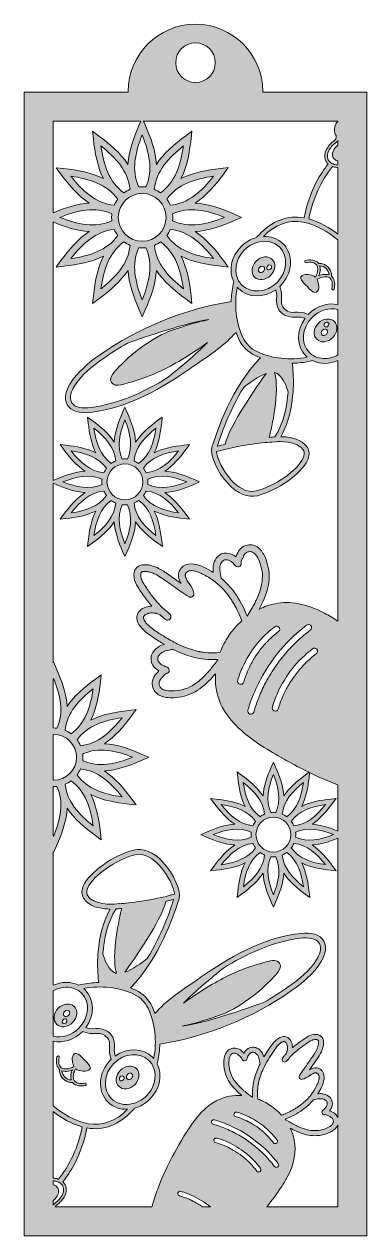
# Model space of a CAD drawing. Header units: inches. Extents: x 0.9 to 7.6, y -17.3 to 6.3.
import ezdxf

# ---------------------------------------------------------------- set-up
doc = ezdxf.new("R2010")
doc.units = ezdxf.units.IN
doc.header["$MEASUREMENT"] = 0
doc.layers.add('Layer 1', color=7, linetype='Continuous')

# ---------------------------------------------------------------- blocks, each defined once
blk = doc.blocks.new('block 2')
at = {"layer": 'Layer 1', "true_color": 0x231f20}
h = blk.add_hatch(color=250, dxfattribs=at)
h.dxf.hatch_style = 2
edge = h.paths.add_edge_path()
edge.add_spline(control_points=[(5.566, 4.971), (5.566, 4.976), (5.566, 4.982), (5.566, 4.987), (5.566, 5.71), (4.98, 6.296), (4.257, 6.296), (3.534, 6.296), (2.948, 5.71), (2.948, 4.987), (2.948, 4.982), (2.948, 4.976), (2.948, 4.971), (2.948, 4.971), (0.921, 4.971), (0.921, 4.971), (0.921, 4.971), (0.921, -17.31), (0.921, -17.31), (0.921, -17.31), (7.593, -17.31), (7.593, -17.31), (7.593, -17.31), (7.593, -8.71), (7.593, -8.71), (7.593, -8.71), (7.593, -7.305), (7.593, -7.305), (7.593, -7.305), (7.593, -7.115), (7.593, -7.115), (7.593, -7.115), (7.593, -5.753), (7.593, -5.753), (7.593, -5.753), (7.593, 4.971), (7.593, 4.971), (7.593, 4.971), (5.566, 4.971), (5.566, 4.971)], knot_values=[0, 0, 0, 0, 1, 1, 1, 2, 2, 2, 3, 3, 3, 4, 4, 4, 5, 5, 5, 6, 6, 6, 7, 7, 7, 8, 8, 8, 9, 9, 9, 10, 10, 10, 11, 11, 11, 12, 12, 12, 13, 13, 13, 13], degree=3, periodic=1)
edge = h.paths.add_edge_path()
edge.add_spline(control_points=[(5.774, -9.833), (5.587, -9.833), (5.435, -9.681), (5.435, -9.494), (5.435, -9.306), (5.587, -9.154), (5.774, -9.154), (5.962, -9.154), (6.114, -9.306), (6.114, -9.494), (6.114, -9.681), (5.962, -9.833), (5.774, -9.833)], knot_values=[0, 0, 0, 0, 1, 1, 1, 2, 2, 2, 3, 3, 3, 4, 4, 4, 4], degree=3, periodic=1)
edge = h.paths.add_edge_path()
edge.add_spline(control_points=[(5.774, -10.665), (5.676, -10.417), (5.616, -10.161), (5.724, -9.925), (5.741, -9.927), (5.757, -9.928), (5.774, -9.928), (5.791, -9.928), (5.808, -9.927), (5.824, -9.925), (5.933, -10.161), (5.873, -10.417), (5.774, -10.665)], knot_values=[0, 0, 0, 0, 1, 1, 1, 2, 2, 2, 3, 3, 3, 4, 4, 4, 4], degree=3, periodic=1)
edge = h.paths.add_edge_path()
edge.add_spline(control_points=[(5.426, -9.235), (5.406, -9.262), (5.389, -9.291), (5.376, -9.321), (5.118, -9.297), (4.925, -9.118), (4.76, -8.908), (5.024, -8.947), (5.276, -9.023), (5.426, -9.235)], knot_values=[0, 0, 0, 0, 1, 1, 1, 2, 2, 2, 3, 3, 3, 3], degree=3, periodic=1)
edge = h.paths.add_edge_path()
edge.add_spline(control_points=[(5.188, -8.479), (5.398, -8.645), (5.578, -8.837), (5.602, -9.095), (5.571, -9.109), (5.542, -9.125), (5.515, -9.145), (5.304, -8.995), (5.227, -8.744), (5.188, -8.479)], knot_values=[0, 0, 0, 0, 1, 1, 1, 2, 2, 2, 3, 3, 3, 3], degree=3, periodic=1)
edge = h.paths.add_edge_path()
edge.add_spline(control_points=[(5.343, -9.444), (5.341, -9.46), (5.34, -9.477), (5.34, -9.494), (5.34, -9.511), (5.341, -9.527), (5.343, -9.544), (5.107, -9.652), (4.851, -9.593), (4.603, -9.494), (4.851, -9.395), (5.107, -9.336), (5.343, -9.444)], knot_values=[0, 0, 0, 0, 1, 1, 1, 2, 2, 2, 3, 3, 3, 4, 4, 4, 4], degree=3, periodic=1)
edge = h.paths.add_edge_path()
edge.add_spline(control_points=[(5.376, -9.666), (5.389, -9.697), (5.406, -9.726), (5.426, -9.753), (5.276, -9.964), (5.024, -10.041), (4.76, -10.08), (4.926, -9.87), (5.118, -9.69), (5.376, -9.666)], knot_values=[0, 0, 0, 0, 1, 1, 1, 2, 2, 2, 3, 3, 3, 3], degree=3, periodic=1)
edge = h.paths.add_edge_path()
edge.add_spline(control_points=[(5.516, -9.842), (5.542, -9.862), (5.571, -9.879), (5.602, -9.892), (5.578, -10.151), (5.398, -10.343), (5.189, -10.508), (5.227, -10.244), (5.304, -9.992), (5.516, -9.842)], knot_values=[0, 0, 0, 0, 1, 1, 1, 2, 2, 2, 3, 3, 3, 3], degree=3, periodic=1)
edge = h.paths.add_edge_path()
edge.add_spline(control_points=[(5.774, -8.322), (5.873, -8.571), (5.932, -8.827), (5.824, -9.062), (5.808, -9.06), (5.791, -9.059), (5.774, -9.059), (5.757, -9.059), (5.741, -9.06), (5.724, -9.062), (5.616, -8.827), (5.675, -8.571), (5.774, -8.322)], knot_values=[0, 0, 0, 0, 1, 1, 1, 2, 2, 2, 3, 3, 3, 4, 4, 4, 4], degree=3, periodic=1)
edge = h.paths.add_edge_path()
edge.add_spline(control_points=[(6.033, -9.145), (6.006, -9.125), (5.977, -9.108), (5.947, -9.095), (5.971, -8.837), (6.15, -8.645), (6.36, -8.479), (6.321, -8.744), (6.245, -8.995), (6.033, -9.145)], knot_values=[0, 0, 0, 0, 1, 1, 1, 2, 2, 2, 3, 3, 3, 3], degree=3, periodic=1)
edge = h.paths.add_edge_path()
edge.add_spline(control_points=[(6.789, -8.908), (6.623, -9.118), (6.431, -9.297), (6.173, -9.321), (6.159, -9.29), (6.143, -9.261), (6.123, -9.235), (6.273, -9.023), (6.524, -8.947), (6.789, -8.908)], knot_values=[0, 0, 0, 0, 1, 1, 1, 2, 2, 2, 3, 3, 3, 3], degree=3, periodic=1)
edge = h.paths.add_edge_path()
edge.add_spline(control_points=[(6.033, -9.842), (6.245, -9.992), (6.321, -10.244), (6.36, -10.508), (6.15, -10.342), (5.971, -10.15), (5.947, -9.892), (5.978, -9.879), (6.007, -9.862), (6.033, -9.842)], knot_values=[0, 0, 0, 0, 1, 1, 1, 2, 2, 2, 3, 3, 3, 3], degree=3, periodic=1)
edge = h.paths.add_edge_path()
edge.add_spline(control_points=[(6.123, -9.753), (6.143, -9.726), (6.16, -9.697), (6.173, -9.666), (6.431, -9.69), (6.623, -9.87), (6.789, -10.079), (6.524, -10.041), (6.273, -9.964), (6.123, -9.753)], knot_values=[0, 0, 0, 0, 1, 1, 1, 2, 2, 2, 3, 3, 3, 3], degree=3, periodic=1)
edge = h.paths.add_edge_path()
edge.add_spline(control_points=[(6.206, -9.544), (6.208, -9.527), (6.209, -9.511), (6.209, -9.494), (6.209, -9.477), (6.208, -9.46), (6.206, -9.444), (6.441, -9.335), (6.697, -9.395), (6.946, -9.494), (6.697, -9.592), (6.441, -9.652), (6.206, -9.544)], knot_values=[0, 0, 0, 0, 1, 1, 1, 2, 2, 2, 3, 3, 3, 4, 4, 4, 4], degree=3, periodic=1)
edge = h.paths.add_edge_path()
edge.add_spline(control_points=[(6.527, -9.292), (6.685, -9.189), (6.815, -9.035), (6.933, -8.875), (6.933, -8.875), (6.997, -8.787), (6.997, -8.787), (6.997, -8.787), (6.89, -8.8), (6.89, -8.8), (6.691, -8.822), (6.493, -8.857), (6.325, -8.943), (6.41, -8.775), (6.446, -8.576), (6.468, -8.378), (6.468, -8.378), (6.479, -8.286), (6.479, -8.286), (6.647, -8.368), (6.833, -8.451), (7.029, -8.526), (7.029, -8.526), (7.029, -9.425), (7.029, -9.425), (6.864, -9.357), (6.695, -9.301), (6.527, -9.292)], knot_values=[0, 0, 0, 0, 1, 1, 1, 2, 2, 2, 3, 3, 3, 4, 4, 4, 5, 5, 5, 6, 6, 6, 7, 7, 7, 8, 8, 8, 9, 9, 9, 9], degree=3, periodic=1)
edge = h.paths.add_edge_path()
edge.add_spline(control_points=[(3.703, -6.229), (3.677, -6.221), (3.651, -6.211), (3.626, -6.2), (3.607, -6.19), (3.589, -6.178), (3.572, -6.164), (3.56, -6.153), (3.55, -6.141), (3.54, -6.128), (3.535, -6.118), (3.53, -6.108), (3.526, -6.097), (3.524, -6.09), (3.522, -6.083), (3.521, -6.076), (3.521, -6.068), (3.522, -6.061), (3.523, -6.053), (3.525, -6.043), (3.529, -6.033), (3.533, -6.023), (3.54, -6.009), (3.549, -5.996), (3.559, -5.984), (3.572, -5.971), (3.587, -5.958), (3.602, -5.947), (3.624, -5.934), (3.647, -5.924), (3.67, -5.916), (3.721, -5.9), (3.773, -5.892), (3.825, -5.884), (3.936, -5.94), (4.051, -5.989), (4.171, -6.023), (4.341, -6.073), (4.518, -6.094), (4.694, -6.079), (4.694, -6.081), (4.693, -6.084), (4.693, -6.087), (4.645, -6.15), (4.597, -6.214), (4.546, -6.275), (4.53, -6.294), (4.514, -6.313), (4.497, -6.332), (4.435, -6.401), (4.368, -6.467), (4.294, -6.524), (4.276, -6.538), (4.257, -6.552), (4.237, -6.565), (4.179, -6.602), (4.116, -6.633), (4.05, -6.656), (3.984, -6.677), (3.916, -6.689), (3.847, -6.694), (3.794, -6.697), (3.741, -6.696), (3.69, -6.686), (3.666, -6.681), (3.644, -6.674), (3.622, -6.664), (3.609, -6.658), (3.597, -6.65), (3.586, -6.641), (3.579, -6.634), (3.572, -6.626), (3.566, -6.618), (3.561, -6.609), (3.557, -6.6), (3.554, -6.591), (3.55, -6.58), (3.548, -6.568), (3.547, -6.556), (3.547, -6.546), (3.547, -6.535), (3.549, -6.524), (3.552, -6.512), (3.556, -6.501), (3.561, -6.49), (3.568, -6.476), (3.577, -6.463), (3.586, -6.451), (3.593, -6.445), (3.6, -6.438), (3.607, -6.431), (3.615, -6.423), (3.623, -6.414), (3.631, -6.405), (3.647, -6.388), (3.663, -6.371), (3.682, -6.358), (3.682, -6.357), (3.682, -6.357), (3.683, -6.357), (3.692, -6.357), (3.702, -6.355), (3.711, -6.351), (3.726, -6.344), (3.74, -6.329), (3.745, -6.313), (3.754, -6.279), (3.738, -6.24), (3.703, -6.229)], knot_values=[0, 0, 0, 0, 1, 1, 1, 2, 2, 2, 3, 3, 3, 4, 4, 4, 5, 5, 5, 6, 6, 6, 7, 7, 7, 8, 8, 8, 9, 9, 9, 10, 10, 10, 11, 11, 11, 12, 12, 12, 13, 13, 13, 14, 14, 14, 15, 15, 15, 16, 16, 16, 17, 17, 17, 18, 18, 18, 19, 19, 19, 20, 20, 20, 21, 21, 21, 22, 22, 22, 23, 23, 23, 24, 24, 24, 25, 25, 25, 26, 26, 26, 27, 27, 27, 28, 28, 28, 29, 29, 29, 30, 30, 30, 31, 31, 31, 32, 32, 32, 33, 33, 33, 34, 34, 34, 35, 35, 35, 36, 36, 36, 36], degree=3, periodic=1)
edge = h.paths.add_edge_path()
edge.add_spline(control_points=[(4.673, -5.949), (4.666, -5.95), (4.659, -5.951), (4.652, -5.951), (4.648, -5.951), (4.644, -5.951), (4.64, -5.951), (4.625, -5.952), (4.61, -5.952), (4.595, -5.952), (4.534, -5.953), (4.473, -5.949), (4.412, -5.941), (4.398, -5.939), (4.383, -5.937), (4.369, -5.935), (4.362, -5.933), (4.354, -5.932), (4.347, -5.931), (4.344, -5.93), (4.34, -5.93), (4.337, -5.929), (4.308, -5.923), (4.279, -5.916), (4.25, -5.908), (4.192, -5.893), (4.135, -5.874), (4.079, -5.853), (4.017, -5.83), (3.956, -5.803), (3.897, -5.774), (3.815, -5.733), (3.736, -5.688), (3.658, -5.64), (3.586, -5.596), (3.516, -5.551), (3.448, -5.502), (3.415, -5.479), (3.383, -5.454), (3.353, -5.428), (3.336, -5.412), (3.319, -5.396), (3.304, -5.379), (3.295, -5.369), (3.288, -5.36), (3.28, -5.35), (3.277, -5.345), (3.273, -5.341), (3.27, -5.336), (3.269, -5.335), (3.268, -5.333), (3.267, -5.332), (3.262, -5.322), (3.256, -5.312), (3.252, -5.301), (3.251, -5.3), (3.251, -5.299), (3.251, -5.298), (3.25, -5.294), (3.248, -5.289), (3.247, -5.285), (3.247, -5.283), (3.246, -5.28), (3.245, -5.277), (3.245, -5.277), (3.245, -5.277), (3.245, -5.277), (3.245, -5.273), (3.244, -5.27), (3.245, -5.268), (3.245, -5.271), (3.245, -5.274), (3.245, -5.277), (3.245, -5.275), (3.245, -5.273), (3.245, -5.271), (3.245, -5.268), (3.246, -5.264), (3.246, -5.261), (3.246, -5.26), (3.246, -5.257), (3.247, -5.255), (3.247, -5.254), (3.247, -5.253), (3.247, -5.253), (3.248, -5.249), (3.25, -5.245), (3.251, -5.241), (3.254, -5.236), (3.258, -5.231), (3.261, -5.227), (3.265, -5.223), (3.268, -5.22), (3.272, -5.217), (3.274, -5.215), (3.277, -5.213), (3.279, -5.211), (3.28, -5.21), (3.282, -5.209), (3.283, -5.208), (3.294, -5.202), (3.305, -5.196), (3.317, -5.191), (3.32, -5.19), (3.324, -5.188), (3.328, -5.187), (3.335, -5.185), (3.342, -5.183), (3.35, -5.181), (3.364, -5.178), (3.379, -5.175), (3.394, -5.174), (3.393, -5.174), (3.392, -5.174), (3.391, -5.174), (3.392, -5.174), (3.393, -5.174), (3.394, -5.174), (3.394, -5.174), (3.394, -5.174), (3.394, -5.174), (3.394, -5.174), (3.395, -5.174), (3.395, -5.174), (3.397, -5.174), (3.399, -5.174), (3.401, -5.174), (3.401, -5.174), (3.402, -5.174), (3.402, -5.174), (3.402, -5.174), (3.402, -5.174), (3.403, -5.174), (3.41, -5.173), (3.417, -5.174), (3.425, -5.174), (3.441, -5.175), (3.458, -5.177), (3.474, -5.18), (3.475, -5.18), (3.475, -5.18), (3.476, -5.18), (3.481, -5.181), (3.486, -5.182), (3.49, -5.184), (3.499, -5.186), (3.507, -5.188), (3.515, -5.191), (3.53, -5.196), (3.545, -5.202), (3.559, -5.209), (3.564, -5.211), (3.569, -5.214), (3.573, -5.216), (3.591, -5.233), (3.61, -5.249), (3.628, -5.265), (3.644, -5.278), (3.659, -5.29), (3.675, -5.303), (3.701, -5.323), (3.74, -5.314), (3.761, -5.292), (3.783, -5.267), (3.782, -5.231), (3.762, -5.205), (3.731, -5.166), (3.693, -5.134), (3.65, -5.109), (3.557, -5.021), (3.473, -4.923), (3.396, -4.82), (3.353, -4.762), (3.312, -4.703), (3.272, -4.642), (3.271, -4.641), (3.269, -4.638), (3.267, -4.636), (3.266, -4.634), (3.265, -4.632), (3.265, -4.632), (3.26, -4.624), (3.255, -4.616), (3.25, -4.608), (3.242, -4.597), (3.235, -4.585), (3.229, -4.574), (3.223, -4.562), (3.217, -4.55), (3.212, -4.538), (3.21, -4.533), (3.207, -4.527), (3.205, -4.522), (3.205, -4.521), (3.205, -4.519), (3.204, -4.518), (3.204, -4.517), (3.204, -4.516), (3.203, -4.515), (3.199, -4.501), (3.196, -4.487), (3.193, -4.472), (3.192, -4.466), (3.191, -4.46), (3.191, -4.454), (3.191, -4.451), (3.19, -4.445), (3.19, -4.445), (3.19, -4.438), (3.19, -4.432), (3.191, -4.426), (3.191, -4.422), (3.191, -4.419), (3.192, -4.415), (3.192, -4.415), (3.192, -4.413), (3.192, -4.412), (3.192, -4.412), (3.193, -4.411), (3.193, -4.411), (3.193, -4.408), (3.194, -4.405), (3.195, -4.402), (3.196, -4.399), (3.197, -4.396), (3.198, -4.393), (3.201, -4.39), (3.203, -4.386), (3.205, -4.383), (3.207, -4.381), (3.209, -4.38), (3.211, -4.378), (3.211, -4.378), (3.212, -4.377), (3.213, -4.377), (3.217, -4.374), (3.221, -4.372), (3.226, -4.37), (3.227, -4.37), (3.229, -4.37), (3.23, -4.369), (3.237, -4.368), (3.244, -4.367), (3.251, -4.366), (3.254, -4.366), (3.256, -4.366), (3.259, -4.366), (3.277, -4.366), (3.294, -4.367), (3.312, -4.37), (3.32, -4.37), (3.328, -4.372), (3.336, -4.373), (3.336, -4.373), (3.337, -4.373), (3.337, -4.373), (3.337, -4.373), (3.337, -4.373), (3.337, -4.373), (3.337, -4.373), (3.337, -4.373), (3.337, -4.373), (3.338, -4.373), (3.338, -4.373), (3.339, -4.374), (3.339, -4.374), (3.339, -4.374), (3.339, -4.374), (3.339, -4.374), (3.339, -4.374), (3.339, -4.374), (3.34, -4.374), (3.34, -4.374), (3.34, -4.374), (3.34, -4.374), (3.34, -4.374), (3.34, -4.374), (3.34, -4.374), (3.341, -4.374), (3.341, -4.374), (3.341, -4.374), (3.341, -4.374), (3.341, -4.374), (3.341, -4.374), (3.341, -4.374), (3.341, -4.374), (3.341, -4.374), (3.342, -4.374), (3.342, -4.374), (3.342, -4.374), (3.342, -4.374), (3.342, -4.374), (3.342, -4.374), (3.343, -4.374), (3.343, -4.374), (3.343, -4.374), (3.343, -4.374), (3.343, -4.374), (3.345, -4.375), (3.346, -4.375), (3.347, -4.375), (3.362, -4.378), (3.377, -4.382), (3.392, -4.387), (3.419, -4.396), (3.446, -4.407), (3.472, -4.419), (3.551, -4.46), (3.623, -4.513), (3.696, -4.563), (3.788, -4.626), (3.878, -4.691), (3.969, -4.754), (4.021, -4.789), (4.073, -4.824), (4.126, -4.857), (4.148, -4.872), (4.176, -4.872), (4.198, -4.857), (4.221, -4.843), (4.231, -4.817), (4.227, -4.79), (4.216, -4.721), (4.173, -4.661), (4.135, -4.604), (4.131, -4.598), (4.127, -4.592), (4.123, -4.585), (4.12, -4.582), (4.118, -4.578), (4.115, -4.574), (4.107, -4.56), (4.098, -4.547), (4.091, -4.533), (4.083, -4.519), (4.076, -4.505), (4.07, -4.491), (4.069, -4.488), (4.067, -4.484), (4.066, -4.481), (4.066, -4.481), (4.066, -4.48), (4.065, -4.48), (4.065, -4.479), (4.065, -4.479), (4.065, -4.478), (4.065, -4.478), (4.065, -4.478), (4.065, -4.478), (4.065, -4.477), (4.065, -4.477), (4.065, -4.477), (4.065, -4.477), (4.065, -4.477), (4.065, -4.477), (4.064, -4.476), (4.064, -4.476), (4.064, -4.475), (4.064, -4.475), (4.064, -4.475), (4.064, -4.475), (4.064, -4.474), (4.064, -4.474), (4.064, -4.474), (4.064, -4.474), (4.063, -4.473), (4.063, -4.473), (4.063, -4.473), (4.063, -4.473), (4.063, -4.473), (4.063, -4.473), (4.063, -4.472), (4.063, -4.472), (4.062, -4.469), (4.061, -4.466), (4.061, -4.463), (4.06, -4.458), (4.059, -4.454), (4.058, -4.449), (4.059, -4.451), (4.059, -4.452), (4.059, -4.453), (4.058, -4.451), (4.058, -4.448), (4.058, -4.445), (4.058, -4.445), (4.058, -4.444), (4.058, -4.444), (4.058, -4.444), (4.058, -4.443), (4.058, -4.443), (4.058, -4.439), (4.058, -4.436), (4.058, -4.432), (4.058, -4.43), (4.059, -4.428), (4.059, -4.426), (4.059, -4.425), (4.059, -4.425), (4.059, -4.424), (4.061, -4.419), (4.063, -4.414), (4.065, -4.409), (4.069, -4.401), (4.074, -4.394), (4.08, -4.387), (4.086, -4.381), (4.092, -4.376), (4.098, -4.371), (4.1, -4.369), (4.103, -4.368), (4.104, -4.367), (4.109, -4.364), (4.114, -4.361), (4.12, -4.359), (4.121, -4.359), (4.123, -4.358), (4.124, -4.357), (4.13, -4.356), (4.134, -4.355), (4.14, -4.354), (4.144, -4.353), (4.149, -4.352), (4.153, -4.352), (4.153, -4.352), (4.153, -4.352), (4.153, -4.352), (4.154, -4.351), (4.156, -4.351), (4.158, -4.351), (4.157, -4.351), (4.156, -4.351), (4.155, -4.351), (4.157, -4.351), (4.159, -4.351), (4.162, -4.351), (4.162, -4.351), (4.162, -4.351), (4.162, -4.351), (4.176, -4.35), (4.189, -4.351), (4.202, -4.352), (4.208, -4.353), (4.214, -4.354), (4.22, -4.355), (4.223, -4.355), (4.226, -4.356), (4.229, -4.356), (4.256, -4.362), (4.284, -4.37), (4.31, -4.38), (4.339, -4.391), (4.367, -4.403), (4.395, -4.416), (4.471, -4.455), (4.545, -4.501), (4.614, -4.551), (4.646, -4.575), (4.676, -4.599), (4.706, -4.625), (4.794, -4.705), (4.872, -4.796), (4.939, -4.894), (4.943, -4.9), (4.947, -4.906), (4.952, -4.912), (4.953, -4.914), (4.954, -4.916), (4.955, -4.918), (4.964, -4.931), (4.972, -4.945), (4.98, -4.958), (4.996, -4.984), (5.011, -5.01), (5.025, -5.036), (5.055, -5.09), (5.082, -5.145), (5.107, -5.201), (5.126, -5.242), (5.143, -5.284), (5.16, -5.326), (5.065, -5.411), (4.98, -5.508), (4.907, -5.616), (4.907, -5.616), (4.905, -5.619), (4.905, -5.619), (4.836, -5.721), (4.78, -5.83), (4.738, -5.942), (4.717, -5.945), (4.695, -5.947), (4.673, -5.949)], knot_values=[0, 0, 0, 0, 1, 1, 1, 2, 2, 2, 3, 3, 3, 4, 4, 4, 5, 5, 5, 6, 6, 6, 7, 7, 7, 8, 8, 8, 9, 9, 9, 10, 10, 10, 11, 11, 11, 12, 12, 12, 13, 13, 13, 14, 14, 14, 15, 15, 15, 16, 16, 16, 17, 17, 17, 18, 18, 18, 19, 19, 19, 20, 20, 20, 21, 21, 21, 22, 22, 22, 23, 23, 23, 24, 24, 24, 25, 25, 25, 26, 26, 26, 27, 27, 27, 28, 28, 28, 29, 29, 29, 30, 30, 30, 31, 31, 31, 32, 32, 32, 33, 33, 33, 34, 34, 34, 35, 35, 35, 36, 36, 36, 37, 37, 37, 38, 38, 38, 39, 39, 39, 40, 40, 40, 41, 41, 41, 42, 42, 42, 43, 43, 43, 44, 44, 44, 45, 45, 45, 46, 46, 46, 47, 47, 47, 48, 48, 48, 49, 49, 49, 50, 50, 50, 51, 51, 51, 52, 52, 52, 53, 53, 53, 54, 54, 54, 55, 55, 55, 56, 56, 56, 57, 57, 57, 58, 58, 58, 59, 59, 59, 60, 60, 60, 61, 61, 61, 62, 62, 62, 63, 63, 63, 64, 64, 64, 65, 65, 65, 66, 66, 66, 67, 67, 67, 68, 68, 68, 69, 69, 69, 70, 70, 70, 71, 71, 71, 72, 72, 72, 73, 73, 73, 74, 74, 74, 75, 75, 75, 76, 76, 76, 77, 77, 77, 78, 78, 78, 79, 79, 79, 80, 80, 80, 81, 81, 81, 82, 82, 82, 83, 83, 83, 84, 84, 84, 85, 85, 85, 86, 86, 86, 87, 87, 87, 88, 88, 88, 89, 89, 89, 90, 90, 90, 91, 91, 91, 92, 92, 92, 93, 93, 93, 94, 94, 94, 95, 95, 95, 96, 96, 96, 97, 97, 97, 98, 98, 98, 99, 99, 99, 100, 100, 100, 101, 101, 101, 102, 102, 102, 103, 103, 103, 104, 104, 104, 105, 105, 105, 106, 106, 106, 107, 107, 107, 108, 108, 108, 109, 109, 109, 110, 110, 110, 111, 111, 111, 112, 112, 112, 113, 113, 113, 114, 114, 114, 115, 115, 115, 116, 116, 116, 117, 117, 117, 118, 118, 118, 119, 119, 119, 120, 120, 120, 121, 121, 121, 122, 122, 122, 123, 123, 123, 124, 124, 124, 125, 125, 125, 126, 126, 126, 127, 127, 127, 128, 128, 128, 129, 129, 129, 130, 130, 130, 131, 131, 131, 132, 132, 132, 133, 133, 133, 134, 134, 134, 135, 135, 135, 136, 136, 136, 137, 137, 137, 138, 138, 138, 139, 139, 139, 140, 140, 140, 141, 141, 141, 142, 142, 142, 143, 143, 143, 144, 144, 144, 145, 145, 145, 146, 146, 146, 147, 147, 147, 148, 148, 148, 149, 149, 149, 150, 150, 150, 151, 151, 151, 152, 152, 152, 153, 153, 153, 154, 154, 154, 155, 155, 155, 156, 156, 156, 157, 157, 157, 158, 158, 158, 159, 159, 159, 160, 160, 160, 161, 161, 161, 162, 162, 162, 163, 163, 163, 164, 164, 164, 164], degree=3, periodic=1)
edge = h.paths.add_edge_path()
edge.add_spline(control_points=[(5.144, -4.187), (5.144, -4.187), (5.144, -4.186), (5.144, -4.186), (5.15, -4.163), (5.159, -4.142), (5.169, -4.12), (5.174, -4.11), (5.179, -4.099), (5.184, -4.089), (5.188, -4.08), (5.191, -4.071), (5.195, -4.062), (5.202, -4.049), (5.211, -4.036), (5.221, -4.024), (5.229, -4.015), (5.239, -4.007), (5.249, -4), (5.258, -3.994), (5.267, -3.99), (5.277, -3.986), (5.289, -3.983), (5.3, -3.98), (5.312, -3.979), (5.322, -3.979), (5.332, -3.979), (5.342, -3.981), (5.352, -3.983), (5.361, -3.987), (5.37, -3.99), (5.383, -3.997), (5.395, -4.006), (5.406, -4.015), (5.423, -4.031), (5.438, -4.05), (5.452, -4.069), (5.48, -4.114), (5.501, -4.162), (5.518, -4.212), (5.539, -4.278), (5.554, -4.346), (5.559, -4.415), (5.563, -4.484), (5.558, -4.552), (5.545, -4.62), (5.527, -4.711), (5.496, -4.799), (5.458, -4.884), (5.448, -4.907), (5.437, -4.929), (5.427, -4.951), (5.384, -5.037), (5.336, -5.12), (5.286, -5.203), (5.279, -5.214), (5.272, -5.225), (5.266, -5.237), (5.2, -5.074), (5.119, -4.917), (5.016, -4.774), (4.942, -4.672), (4.856, -4.58), (4.76, -4.5), (4.747, -4.448), (4.735, -4.395), (4.73, -4.341), (4.729, -4.316), (4.73, -4.291), (4.734, -4.266), (4.738, -4.248), (4.744, -4.23), (4.752, -4.213), (4.76, -4.199), (4.768, -4.186), (4.778, -4.174), (4.786, -4.166), (4.794, -4.159), (4.802, -4.153), (4.809, -4.149), (4.815, -4.146), (4.822, -4.143), (4.83, -4.141), (4.837, -4.14), (4.844, -4.139), (4.856, -4.139), (4.867, -4.139), (4.878, -4.141), (4.894, -4.145), (4.909, -4.15), (4.924, -4.157), (4.943, -4.167), (4.96, -4.18), (4.977, -4.193), (4.997, -4.212), (5.015, -4.233), (5.033, -4.254), (5.044, -4.267), (5.062, -4.276), (5.079, -4.277), (5.095, -4.278), (5.114, -4.272), (5.126, -4.261), (5.148, -4.241), (5.154, -4.212), (5.144, -4.187)], knot_values=[0, 0, 0, 0, 1, 1, 1, 2, 2, 2, 3, 3, 3, 4, 4, 4, 5, 5, 5, 6, 6, 6, 7, 7, 7, 8, 8, 8, 9, 9, 9, 10, 10, 10, 11, 11, 11, 12, 12, 12, 13, 13, 13, 14, 14, 14, 15, 15, 15, 16, 16, 16, 17, 17, 17, 18, 18, 18, 19, 19, 19, 20, 20, 20, 21, 21, 21, 22, 22, 22, 23, 23, 23, 24, 24, 24, 25, 25, 25, 26, 26, 26, 27, 27, 27, 28, 28, 28, 29, 29, 29, 30, 30, 30, 31, 31, 31, 32, 32, 32, 33, 33, 33, 34, 34, 34, 35, 35, 35, 35], degree=3, periodic=1)
edge = h.paths.add_edge_path()
edge.add_spline(control_points=[(5.08, -6.487), (5.106, -6.398), (5.138, -6.311), (5.177, -6.227), (5.246, -6.074), (5.334, -5.929), (5.439, -5.798), (5.544, -5.666), (5.664, -5.547), (5.798, -5.446), (5.825, -5.425), (5.859, -5.427), (5.883, -5.452), (5.904, -5.475), (5.901, -5.518), (5.876, -5.537), (5.803, -5.592), (5.734, -5.653), (5.67, -5.718), (5.656, -5.732), (5.642, -5.746), (5.629, -5.76), (5.621, -5.768), (5.614, -5.776), (5.607, -5.784), (5.605, -5.787), (5.602, -5.789), (5.599, -5.792), (5.598, -5.794), (5.597, -5.795), (5.595, -5.797), (5.569, -5.827), (5.543, -5.858), (5.519, -5.89), (5.469, -5.954), (5.424, -6.021), (5.382, -6.091), (5.362, -6.126), (5.342, -6.162), (5.323, -6.198), (5.321, -6.203), (5.319, -6.207), (5.316, -6.212), (5.316, -6.212), (5.316, -6.212), (5.316, -6.212), (5.316, -6.212), (5.316, -6.212), (5.316, -6.212), (5.316, -6.212), (5.316, -6.212), (5.316, -6.212), (5.316, -6.213), (5.316, -6.213), (5.316, -6.213), (5.316, -6.213), (5.315, -6.214), (5.315, -6.215), (5.315, -6.215), (5.314, -6.216), (5.314, -6.216), (5.314, -6.217), (5.314, -6.217), (5.313, -6.218), (5.313, -6.218), (5.313, -6.218), (5.313, -6.218), (5.309, -6.226), (5.306, -6.233), (5.302, -6.241), (5.293, -6.259), (5.285, -6.278), (5.277, -6.297), (5.245, -6.371), (5.217, -6.447), (5.194, -6.525), (5.185, -6.557), (5.148, -6.572), (5.118, -6.563), (5.086, -6.554), (5.071, -6.517), (5.08, -6.487)], knot_values=[0, 0, 0, 0, 1, 1, 1, 2, 2, 2, 3, 3, 3, 4, 4, 4, 5, 5, 5, 6, 6, 6, 7, 7, 7, 8, 8, 8, 9, 9, 9, 10, 10, 10, 11, 11, 11, 12, 12, 12, 13, 13, 13, 14, 14, 14, 15, 15, 15, 16, 16, 16, 17, 17, 17, 18, 18, 18, 19, 19, 19, 20, 20, 20, 21, 21, 21, 22, 22, 22, 23, 23, 23, 24, 24, 24, 25, 25, 25, 26, 26, 26, 27, 27, 27, 27], degree=3, periodic=1)
edge = h.paths.add_edge_path()
edge.add_spline(control_points=[(5.278, -7.068), (5.319, -6.926), (5.371, -6.787), (5.432, -6.652), (5.542, -6.41), (5.681, -6.181), (5.847, -5.973), (6.014, -5.765), (6.205, -5.576), (6.417, -5.415), (6.444, -5.395), (6.479, -5.397), (6.502, -5.422), (6.524, -5.444), (6.521, -5.487), (6.496, -5.506), (6.379, -5.595), (6.269, -5.691), (6.166, -5.795), (6.143, -5.818), (6.12, -5.841), (6.098, -5.865), (6.087, -5.877), (6.075, -5.89), (6.064, -5.902), (6.06, -5.907), (6.055, -5.912), (6.051, -5.917), (6.05, -5.917), (6.05, -5.918), (6.049, -5.919), (6.048, -5.919), (6.048, -5.92), (6.048, -5.92), (6.045, -5.923), (6.043, -5.926), (6.04, -5.929), (5.998, -5.977), (5.957, -6.027), (5.917, -6.078), (5.838, -6.181), (5.764, -6.289), (5.698, -6.401), (5.665, -6.457), (5.633, -6.514), (5.603, -6.572), (5.599, -6.58), (5.595, -6.588), (5.591, -6.597), (5.589, -6.6), (5.588, -6.603), (5.586, -6.607), (5.586, -6.607), (5.586, -6.607), (5.586, -6.607), (5.579, -6.621), (5.572, -6.635), (5.565, -6.65), (5.551, -6.679), (5.538, -6.709), (5.525, -6.738), (5.473, -6.858), (5.428, -6.981), (5.392, -7.106), (5.382, -7.138), (5.346, -7.152), (5.316, -7.144), (5.284, -7.134), (5.269, -7.098), (5.278, -7.068)], knot_values=[0, 0, 0, 0, 1, 1, 1, 2, 2, 2, 3, 3, 3, 4, 4, 4, 5, 5, 5, 6, 6, 6, 7, 7, 7, 8, 8, 8, 9, 9, 9, 10, 10, 10, 11, 11, 11, 12, 12, 12, 13, 13, 13, 14, 14, 14, 15, 15, 15, 16, 16, 16, 17, 17, 17, 18, 18, 18, 19, 19, 19, 20, 20, 20, 21, 21, 21, 22, 22, 22, 23, 23, 23, 23], degree=3, periodic=1)
edge = h.paths.add_edge_path()
edge.add_spline(control_points=[(5.754, -7.007), (5.783, -6.91), (5.818, -6.816), (5.86, -6.724), (5.936, -6.558), (6.03, -6.401), (6.144, -6.258), (6.258, -6.115), (6.389, -5.986), (6.535, -5.875), (6.562, -5.855), (6.596, -5.857), (6.62, -5.882), (6.641, -5.904), (6.638, -5.948), (6.613, -5.967), (6.534, -6.027), (6.459, -6.092), (6.389, -6.163), (6.373, -6.178), (6.358, -6.194), (6.343, -6.21), (6.335, -6.219), (6.328, -6.227), (6.32, -6.235), (6.317, -6.239), (6.314, -6.243), (6.31, -6.246), (6.31, -6.247), (6.31, -6.247), (6.31, -6.247), (6.31, -6.247), (6.31, -6.247), (6.31, -6.247), (6.309, -6.248), (6.307, -6.249), (6.306, -6.25), (6.277, -6.284), (6.25, -6.318), (6.223, -6.352), (6.168, -6.423), (6.118, -6.496), (6.073, -6.573), (6.051, -6.611), (6.029, -6.649), (6.009, -6.688), (6.007, -6.694), (6.004, -6.699), (6.001, -6.705), (6, -6.706), (6, -6.707), (5.999, -6.709), (5.995, -6.718), (5.99, -6.728), (5.985, -6.737), (5.976, -6.757), (5.967, -6.777), (5.958, -6.797), (5.923, -6.878), (5.893, -6.961), (5.868, -7.045), (5.859, -7.078), (5.823, -7.092), (5.792, -7.083), (5.76, -7.074), (5.746, -7.037), (5.754, -7.007)], knot_values=[0, 0, 0, 0, 1, 1, 1, 2, 2, 2, 3, 3, 3, 4, 4, 4, 5, 5, 5, 6, 6, 6, 7, 7, 7, 8, 8, 8, 9, 9, 9, 10, 10, 10, 11, 11, 11, 12, 12, 12, 13, 13, 13, 14, 14, 14, 15, 15, 15, 16, 16, 16, 17, 17, 17, 18, 18, 18, 19, 19, 19, 20, 20, 20, 21, 21, 21, 22, 22, 22, 22], degree=3, periodic=1)
edge = h.paths.add_edge_path()
edge.add_spline(control_points=[(5.741, -1.844), (5.741, -1.844), (5.739, -1.847), (5.739, -1.847), (5.739, -1.847), (5.836, -1.838), (5.836, -1.838), (5.841, -1.838), (6.259, -1.801), (6.365, -2.019), (6.383, -2.056), (6.379, -2.104), (6.352, -2.161), (6.244, -2.396), (5.8, -2.705), (5.44, -2.798), (5.248, -2.848), (5.074, -2.713), (4.961, -2.591), (4.789, -2.405), (4.676, -2.155), (4.663, -2.031), (5.115, -1.904), (5.554, -1.859), (5.741, -1.844)], knot_values=[0, 0, 0, 0, 1, 1, 1, 2, 2, 2, 3, 3, 3, 4, 4, 4, 5, 5, 5, 6, 6, 6, 7, 7, 7, 8, 8, 8, 8], degree=3, periodic=1)
edge = h.paths.add_edge_path()
edge.add_spline(control_points=[(4.682, -1.927), (4.683, -1.925), (4.684, -1.923), (4.684, -1.921), (4.749, -1.723), (4.906, -1.243), (5.196, -0.779), (5.303, -0.692), (5.48, -0.562), (5.634, -0.509), (5.48, -0.724), (4.905, -1.536), (4.836, -1.889), (4.785, -1.901), (4.734, -1.913), (4.682, -1.927)], knot_values=[0, 0, 0, 0, 1, 1, 1, 2, 2, 2, 3, 3, 3, 4, 4, 4, 5, 5, 5, 5], degree=3, periodic=1)
edge = h.paths.add_edge_path()
edge.add_spline(control_points=[(5.805, -1.745), (5.782, -1.746), (5.744, -1.749), (5.693, -1.753), (5.737, -1.575), (5.904, -0.858), (5.797, -0.49), (5.823, -0.495), (5.847, -0.505), (5.868, -0.523), (5.973, -0.612), (6.03, -0.754), (6.06, -0.871), (6.04, -1.146), (5.976, -1.472), (5.805, -1.745)], knot_values=[0, 0, 0, 0, 1, 1, 1, 2, 2, 2, 3, 3, 3, 4, 4, 4, 5, 5, 5, 5], degree=3, periodic=1)
edge = h.paths.add_edge_path()
edge.add_spline(control_points=[(5.455, -0.082), (5.335, -0.025), (5.237, 0.073), (5.18, 0.193), (5.04, 0.486), (5.007, 0.833), (5.07, 1.173), (5.077, 1.164), (5.085, 1.155), (5.094, 1.147), (5.28, 0.961), (5.587, 0.957), (5.821, 1.123), (5.834, 1.084), (5.845, 1.025), (5.837, 0.948), (5.83, 0.873), (5.841, 0.809), (5.869, 0.755), (5.931, 0.639), (6.057, 0.575), (6.197, 0.589), (6.287, 0.597), (6.352, 0.581), (6.39, 0.566), (6.219, 0.331), (6.221, 0.02), (6.409, -0.168), (6.417, -0.177), (6.426, -0.185), (6.435, -0.192), (6.095, -0.255), (5.748, -0.222), (5.455, -0.082)], knot_values=[0, 0, 0, 0, 1, 1, 1, 2, 2, 2, 3, 3, 3, 4, 4, 4, 5, 5, 5, 6, 6, 6, 7, 7, 7, 8, 8, 8, 9, 9, 9, 10, 10, 10, 11, 11, 11, 11], degree=3, periodic=1)
edge = h.paths.add_edge_path()
edge.add_spline(control_points=[(6.932, 3.708), (6.935, 3.701), (6.938, 3.694), (6.942, 3.688), (6.96, 3.663), (6.987, 3.644), (7.021, 3.633), (7.023, 3.632), (7.026, 3.631), (7.029, 3.63), (7.029, 3.63), (7.029, 3.553), (7.029, 3.553), (7.005, 3.556), (6.982, 3.56), (6.96, 3.566), (6.96, 3.566), (6.96, 3.566), (6.96, 3.566), (6.931, 3.574), (6.899, 3.59), (6.874, 3.613), (6.855, 3.63), (6.839, 3.65), (6.833, 3.672), (6.818, 3.719), (6.824, 3.78), (6.847, 3.825), (6.879, 3.885), (6.928, 3.941), (6.993, 3.99), (7.008, 4.001), (7.02, 4.015), (7.029, 4.029), (7.029, 4.029), (7.029, 3.938), (7.029, 3.938), (6.943, 3.866), (6.902, 3.777), (6.932, 3.708)], knot_values=[0, 0, 0, 0, 1, 1, 1, 2, 2, 2, 3, 3, 3, 4, 4, 4, 5, 5, 5, 6, 6, 6, 7, 7, 7, 8, 8, 8, 9, 9, 9, 10, 10, 10, 11, 11, 11, 12, 12, 12, 13, 13, 13, 13], degree=3, periodic=1)
edge = h.paths.add_edge_path()
edge.add_spline(control_points=[(6.925, 3.524), (6.932, 3.521), (6.939, 3.519), (6.946, 3.517), (6.973, 3.51), (7, 3.505), (7.029, 3.502), (7.029, 3.502), (7.029, 2.205), (7.029, 2.205), (6.872, 2.324), (6.679, 2.444), (6.464, 2.503), (6.539, 2.892), (6.704, 3.254), (6.925, 3.524)], knot_values=[0, 0, 0, 0, 1, 1, 1, 2, 2, 2, 3, 3, 3, 4, 4, 4, 5, 5, 5, 5], degree=3, periodic=1)
edge = h.paths.add_edge_path()
edge.add_spline(control_points=[(7.029, 2.096), (7.029, 2.096), (7.029, 0.835), (7.029, 0.835), (6.839, 0.874), (6.622, 0.81), (6.461, 0.65), (6.459, 0.647), (6.456, 0.644), (6.453, 0.642), (6.416, 0.66), (6.345, 0.686), (6.246, 0.686), (6.227, 0.686), (6.208, 0.685), (6.188, 0.683), (6.087, 0.673), (5.997, 0.718), (5.953, 0.8), (5.933, 0.836), (5.926, 0.883), (5.932, 0.939), (5.943, 1.054), (5.919, 1.138), (5.899, 1.187), (5.903, 1.191), (5.907, 1.195), (5.912, 1.199), (6.152, 1.439), (6.175, 1.806), (5.964, 2.017), (5.862, 2.12), (5.722, 2.167), (5.579, 2.161), (5.814, 2.397), (6.073, 2.491), (6.35, 2.442), (6.613, 2.395), (6.849, 2.24), (7.029, 2.096)], knot_values=[0, 0, 0, 0, 1, 1, 1, 2, 2, 2, 3, 3, 3, 4, 4, 4, 5, 5, 5, 6, 6, 6, 7, 7, 7, 8, 8, 8, 9, 9, 9, 10, 10, 10, 11, 11, 11, 12, 12, 12, 13, 13, 13, 13], degree=3, periodic=1)
edge = h.paths.add_edge_path()
edge.add_spline(control_points=[(5.897, 1.95), (6.071, 1.776), (6.048, 1.469), (5.845, 1.266), (5.642, 1.063), (5.335, 1.04), (5.161, 1.214), (5.135, 1.24), (5.114, 1.268), (5.097, 1.298), (5.073, 1.342), (5.057, 1.39), (5.049, 1.44), (5.026, 1.594), (5.082, 1.768), (5.213, 1.898), (5.246, 1.931), (5.282, 1.96), (5.32, 1.984), (5.371, 2.015), (5.425, 2.038), (5.48, 2.052), (5.632, 2.09), (5.79, 2.058), (5.897, 1.95)], knot_values=[0, 0, 0, 0, 1, 1, 1, 2, 2, 2, 3, 3, 3, 4, 4, 4, 5, 5, 5, 6, 6, 6, 7, 7, 7, 8, 8, 8, 8], degree=3, periodic=1)
edge = h.paths.add_edge_path()
edge.add_spline(control_points=[(6.528, 0.583), (6.671, 0.726), (6.865, 0.78), (7.029, 0.738), (7.029, 0.738), (7.029, -0.148), (7.029, -0.148), (6.924, -0.207), (6.808, -0.229), (6.702, -0.213), (6.652, -0.205), (6.604, -0.189), (6.56, -0.165), (6.53, -0.148), (6.501, -0.127), (6.476, -0.101), (6.302, 0.073), (6.325, 0.38), (6.528, 0.583)], knot_values=[0, 0, 0, 0, 1, 1, 1, 2, 2, 2, 3, 3, 3, 4, 4, 4, 5, 5, 5, 6, 6, 6, 6], degree=3, periodic=1)
edge = h.paths.add_edge_path()
edge.add_spline(control_points=[(4.257, 5.933), (4.47, 5.933), (4.643, 5.761), (4.643, 5.547), (4.643, 5.334), (4.47, 5.161), (4.257, 5.161), (4.044, 5.161), (3.871, 5.334), (3.871, 5.547), (3.871, 5.761), (4.044, 5.933), (4.257, 5.933)], knot_values=[0, 0, 0, 0, 1, 1, 1, 2, 2, 2, 3, 3, 3, 4, 4, 4, 4], degree=3, periodic=1)
edge = h.paths.add_edge_path()
edge.add_spline(control_points=[(3.697, 2.179), (3.724, 2.215), (3.747, 2.255), (3.766, 2.297), (4.119, 2.264), (4.383, 2.018), (4.61, 1.731), (4.247, 1.783), (3.903, 1.888), (3.697, 2.179)], knot_values=[0, 0, 0, 0, 1, 1, 1, 2, 2, 2, 3, 3, 3, 3], degree=3, periodic=1)
edge = h.paths.add_edge_path()
edge.add_spline(control_points=[(4.022, 1.143), (3.735, 1.37), (3.489, 1.633), (3.456, 1.987), (3.498, 2.005), (3.538, 2.028), (3.574, 2.055), (3.864, 1.85), (3.969, 1.505), (4.022, 1.143)], knot_values=[0, 0, 0, 0, 1, 1, 1, 2, 2, 2, 3, 3, 3, 3], degree=3, periodic=1)
edge = h.paths.add_edge_path()
edge.add_spline(control_points=[(3.811, 2.465), (3.813, 2.487), (3.815, 2.51), (3.815, 2.533), (3.815, 2.556), (3.813, 2.579), (3.81, 2.602), (4.133, 2.75), (4.485, 2.669), (4.825, 2.533), (4.485, 2.398), (4.133, 2.317), (3.811, 2.465)], knot_values=[0, 0, 0, 0, 1, 1, 1, 2, 2, 2, 3, 3, 3, 4, 4, 4, 4], degree=3, periodic=1)
edge = h.paths.add_edge_path()
edge.add_spline(control_points=[(3.765, 2.77), (3.747, 2.812), (3.724, 2.852), (3.697, 2.888), (3.902, 3.178), (4.247, 3.283), (4.61, 3.336), (4.383, 3.049), (4.119, 2.803), (3.765, 2.77)], knot_values=[0, 0, 0, 0, 1, 1, 1, 2, 2, 2, 3, 3, 3, 3], degree=3, periodic=1)
edge = h.paths.add_edge_path()
edge.add_spline(control_points=[(3.574, 3.011), (3.537, 3.039), (3.498, 3.062), (3.455, 3.08), (3.488, 3.434), (3.734, 3.697), (4.022, 3.924), (3.969, 3.562), (3.864, 3.217), (3.574, 3.011)], knot_values=[0, 0, 0, 0, 1, 1, 1, 2, 2, 2, 3, 3, 3, 3], degree=3, periodic=1)
edge = h.paths.add_edge_path()
edge.add_spline(control_points=[(3.685, 2.533), (3.685, 2.276), (3.476, 2.068), (3.219, 2.068), (2.962, 2.068), (2.753, 2.276), (2.753, 2.533), (2.753, 2.79), (2.962, 2.999), (3.219, 2.999), (3.476, 2.999), (3.685, 2.79), (3.685, 2.533)], knot_values=[0, 0, 0, 0, 1, 1, 1, 2, 2, 2, 3, 3, 3, 4, 4, 4, 4], degree=3, periodic=1)
edge = h.paths.add_edge_path()
edge.add_spline(control_points=[(3.219, 0.927), (3.084, 1.268), (3.002, 1.619), (3.151, 1.942), (3.173, 1.939), (3.196, 1.938), (3.219, 1.938), (3.242, 1.938), (3.265, 1.939), (3.288, 1.942), (3.436, 1.619), (3.355, 1.268), (3.219, 0.927)], knot_values=[0, 0, 0, 0, 1, 1, 1, 2, 2, 2, 3, 3, 3, 4, 4, 4, 4], degree=3, periodic=1)
edge = h.paths.add_edge_path()
edge.add_spline(control_points=[(2.741, 2.888), (2.714, 2.852), (2.691, 2.812), (2.672, 2.77), (2.319, 2.803), (2.055, 3.049), (1.828, 3.336), (2.191, 3.283), (2.535, 3.178), (2.741, 2.888)], knot_values=[0, 0, 0, 0, 1, 1, 1, 2, 2, 2, 3, 3, 3, 3], degree=3, periodic=1)
edge = h.paths.add_edge_path()
edge.add_spline(control_points=[(2.416, 3.924), (2.703, 3.697), (2.949, 3.434), (2.982, 3.08), (2.94, 3.061), (2.9, 3.038), (2.864, 3.011), (2.574, 3.217), (2.469, 3.561), (2.416, 3.924)], knot_values=[0, 0, 0, 0, 1, 1, 1, 2, 2, 2, 3, 3, 3, 3], degree=3, periodic=1)
edge = h.paths.add_edge_path()
edge.add_spline(control_points=[(2.627, 2.602), (2.625, 2.579), (2.623, 2.556), (2.623, 2.533), (2.623, 2.51), (2.625, 2.487), (2.628, 2.465), (2.305, 2.316), (1.954, 2.398), (1.613, 2.533), (1.954, 2.668), (2.304, 2.75), (2.627, 2.602)], knot_values=[0, 0, 0, 0, 1, 1, 1, 2, 2, 2, 3, 3, 3, 4, 4, 4, 4], degree=3, periodic=1)
edge = h.paths.add_edge_path()
edge.add_spline(control_points=[(2.673, 2.297), (2.691, 2.254), (2.714, 2.215), (2.741, 2.178), (2.536, 1.888), (2.191, 1.783), (1.828, 1.73), (2.055, 2.018), (2.319, 2.264), (2.673, 2.297)], knot_values=[0, 0, 0, 0, 1, 1, 1, 2, 2, 2, 3, 3, 3, 3], degree=3, periodic=1)
edge = h.paths.add_edge_path()
edge.add_spline(control_points=[(2.864, 2.055), (2.901, 2.028), (2.94, 2.005), (2.983, 1.987), (2.95, 1.633), (2.704, 1.37), (2.416, 1.142), (2.469, 1.505), (2.574, 1.85), (2.864, 2.055)], knot_values=[0, 0, 0, 0, 1, 1, 1, 2, 2, 2, 3, 3, 3, 3], degree=3, periodic=1)
edge = h.paths.add_edge_path()
edge.add_spline(control_points=[(3.287, 3.125), (3.265, 3.127), (3.242, 3.129), (3.219, 3.129), (3.196, 3.129), (3.173, 3.127), (3.15, 3.125), (3.002, 3.448), (3.083, 3.799), (3.219, 4.139), (3.354, 3.799), (3.436, 3.448), (3.287, 3.125)], knot_values=[0, 0, 0, 0, 1, 1, 1, 2, 2, 2, 3, 3, 3, 4, 4, 4, 4], degree=3, periodic=1)
edge = h.paths.add_edge_path()
edge.add_spline(control_points=[(1.485, 4.407), (1.485, 4.407), (3.191, 4.407), (3.191, 4.407), (3.191, 4.407), (3.159, 4.333), (3.159, 4.333), (3.05, 4.083), (2.956, 3.823), (2.942, 3.565), (2.801, 3.782), (2.59, 3.96), (2.37, 4.122), (2.37, 4.122), (2.251, 4.21), (2.251, 4.21), (2.251, 4.21), (2.267, 4.062), (2.267, 4.062), (2.298, 3.791), (2.347, 3.519), (2.463, 3.289), (2.233, 3.405), (1.961, 3.454), (1.69, 3.485), (1.69, 3.485), (1.542, 3.501), (1.542, 3.501), (1.542, 3.501), (1.63, 3.382), (1.63, 3.382), (1.793, 3.162), (1.97, 2.951), (2.187, 2.81), (1.952, 2.797), (1.715, 2.718), (1.485, 2.621), (1.485, 2.621), (1.485, 4.407), (1.485, 4.407)], knot_values=[0, 0, 0, 0, 1, 1, 1, 2, 2, 2, 3, 3, 3, 4, 4, 4, 5, 5, 5, 6, 6, 6, 7, 7, 7, 8, 8, 8, 9, 9, 9, 10, 10, 10, 11, 11, 11, 12, 12, 12, 13, 13, 13, 13], degree=3, periodic=1)
edge = h.paths.add_edge_path()
edge.add_spline(control_points=[(1.951, -8.328), (1.977, -8.293), (1.999, -8.255), (2.017, -8.214), (2.356, -8.246), (2.609, -8.482), (2.827, -8.758), (2.479, -8.707), (2.148, -8.606), (1.951, -8.328)], knot_values=[0, 0, 0, 0, 1, 1, 1, 2, 2, 2, 3, 3, 3, 3], degree=3, periodic=1)
edge = h.paths.add_edge_path()
edge.add_spline(control_points=[(2.263, -9.321), (1.987, -9.104), (1.751, -8.851), (1.72, -8.512), (1.76, -8.494), (1.798, -8.472), (1.833, -8.446), (2.111, -8.643), (2.212, -8.974), (2.263, -9.321)], knot_values=[0, 0, 0, 0, 1, 1, 1, 2, 2, 2, 3, 3, 3, 3], degree=3, periodic=1)
edge = h.paths.add_edge_path()
edge.add_spline(control_points=[(2.06, -8.053), (2.062, -8.031), (2.064, -8.01), (2.064, -7.987), (2.064, -7.965), (2.062, -7.943), (2.06, -7.922), (2.37, -7.779), (2.706, -7.857), (3.033, -7.987), (2.706, -8.117), (2.37, -8.195), (2.06, -8.053)], knot_values=[0, 0, 0, 0, 1, 1, 1, 2, 2, 2, 3, 3, 3, 4, 4, 4, 4], degree=3, periodic=1)
edge = h.paths.add_edge_path()
edge.add_spline(control_points=[(2.017, -7.761), (1.999, -7.72), (1.977, -7.682), (1.951, -7.647), (2.148, -7.369), (2.479, -7.268), (2.827, -7.217), (2.609, -7.493), (2.356, -7.729), (2.017, -7.761)], knot_values=[0, 0, 0, 0, 1, 1, 1, 2, 2, 2, 3, 3, 3, 3], degree=3, periodic=1)
edge = h.paths.add_edge_path()
edge.add_spline(control_points=[(1.833, -7.529), (1.798, -7.503), (1.76, -7.481), (1.719, -7.463), (1.751, -7.124), (1.987, -6.871), (2.263, -6.653), (2.212, -7.001), (2.111, -7.332), (1.833, -7.529)], knot_values=[0, 0, 0, 0, 1, 1, 1, 2, 2, 2, 3, 3, 3, 3], degree=3, periodic=1)
edge = h.paths.add_edge_path()
edge.add_spline(control_points=[(1.939, -7.987), (1.939, -8.234), (1.739, -8.434), (1.493, -8.434), (1.49, -8.434), (1.488, -8.434), (1.485, -8.434), (1.485, -8.434), (1.485, -7.541), (1.485, -7.541), (1.488, -7.541), (1.49, -7.541), (1.493, -7.541), (1.739, -7.541), (1.939, -7.741), (1.939, -7.987)], knot_values=[0, 0, 0, 0, 1, 1, 1, 2, 2, 2, 3, 3, 3, 4, 4, 4, 5, 5, 5, 5], degree=3, periodic=1)
edge = h.paths.add_edge_path()
edge.add_spline(control_points=[(1.485, -8.559), (1.488, -8.559), (1.49, -8.559), (1.493, -8.559), (1.515, -8.559), (1.537, -8.557), (1.558, -8.555), (1.701, -8.865), (1.623, -9.201), (1.493, -9.528), (1.49, -9.522), (1.488, -9.515), (1.485, -9.509), (1.485, -9.509), (1.485, -8.559), (1.485, -8.559)], knot_values=[0, 0, 0, 0, 1, 1, 1, 2, 2, 2, 3, 3, 3, 4, 4, 4, 5, 5, 5, 5], degree=3, periodic=1)
edge = h.paths.add_edge_path()
edge.add_spline(control_points=[(1.558, -7.42), (1.537, -7.418), (1.515, -7.416), (1.493, -7.416), (1.49, -7.416), (1.488, -7.416), (1.485, -7.416), (1.485, -7.416), (1.485, -6.465), (1.485, -6.465), (1.488, -6.459), (1.49, -6.453), (1.492, -6.447), (1.622, -6.774), (1.7, -7.11), (1.558, -7.42)], knot_values=[0, 0, 0, 0, 1, 1, 1, 2, 2, 2, 3, 3, 3, 4, 4, 4, 5, 5, 5, 5], degree=3, periodic=1)
edge = h.paths.add_edge_path()
edge.add_spline(control_points=[(2.773, -10.84), (2.773, -10.84), (2.775, -10.838), (2.775, -10.838), (2.775, -10.838), (2.677, -10.847), (2.677, -10.847), (2.673, -10.847), (2.255, -10.884), (2.149, -10.666), (2.131, -10.629), (2.135, -10.581), (2.162, -10.524), (2.27, -10.289), (2.713, -9.98), (3.074, -9.887), (3.265, -9.837), (3.44, -9.972), (3.553, -10.094), (3.725, -10.28), (3.838, -10.529), (3.851, -10.654), (3.399, -10.78), (2.96, -10.826), (2.773, -10.84)], knot_values=[0, 0, 0, 0, 1, 1, 1, 2, 2, 2, 3, 3, 3, 4, 4, 4, 5, 5, 5, 6, 6, 6, 7, 7, 7, 8, 8, 8, 8], degree=3, periodic=1)
edge = h.paths.add_edge_path()
edge.add_spline(control_points=[(3.832, -10.758), (3.831, -10.76), (3.83, -10.762), (3.83, -10.764), (3.765, -10.961), (3.608, -11.442), (3.318, -11.906), (3.211, -11.993), (3.034, -12.123), (2.879, -12.176), (3.034, -11.961), (3.609, -11.149), (3.678, -10.796), (3.729, -10.784), (3.78, -10.771), (3.832, -10.758)], knot_values=[0, 0, 0, 0, 1, 1, 1, 2, 2, 2, 3, 3, 3, 4, 4, 4, 5, 5, 5, 5], degree=3, periodic=1)
edge = h.paths.add_edge_path()
edge.add_spline(control_points=[(2.709, -10.94), (2.732, -10.938), (2.77, -10.936), (2.821, -10.932), (2.776, -11.109), (2.609, -11.827), (2.717, -12.195), (2.69, -12.19), (2.667, -12.18), (2.646, -12.162), (2.54, -12.073), (2.484, -11.931), (2.453, -11.814), (2.473, -11.539), (2.538, -11.213), (2.709, -10.94)], knot_values=[0, 0, 0, 0, 1, 1, 1, 2, 2, 2, 3, 3, 3, 4, 4, 4, 5, 5, 5, 5], degree=3, periodic=1)
edge = h.paths.add_edge_path()
edge.add_spline(control_points=[(3.059, -12.603), (3.179, -12.66), (3.276, -12.758), (3.334, -12.877), (3.474, -13.171), (3.507, -13.518), (3.444, -13.858), (3.437, -13.849), (3.429, -13.84), (3.42, -13.832), (3.234, -13.646), (2.927, -13.642), (2.693, -13.808), (2.68, -13.769), (2.669, -13.71), (2.677, -13.633), (2.684, -13.558), (2.673, -13.493), (2.645, -13.44), (2.583, -13.324), (2.457, -13.26), (2.317, -13.273), (2.227, -13.282), (2.162, -13.266), (2.124, -13.251), (2.295, -13.016), (2.293, -12.705), (2.105, -12.517), (2.096, -12.508), (2.088, -12.5), (2.079, -12.493), (2.419, -12.43), (2.766, -12.463), (3.059, -12.603)], knot_values=[0, 0, 0, 0, 1, 1, 1, 2, 2, 2, 3, 3, 3, 4, 4, 4, 5, 5, 5, 6, 6, 6, 7, 7, 7, 8, 8, 8, 9, 9, 9, 10, 10, 10, 11, 11, 11, 11], degree=3, periodic=1)
edge = h.paths.add_edge_path()
edge.add_spline(control_points=[(1.485, -14.781), (1.485, -14.781), (1.485, -13.52), (1.485, -13.52), (1.675, -13.559), (1.892, -13.495), (2.053, -13.335), (2.055, -13.332), (2.058, -13.329), (2.06, -13.327), (2.098, -13.345), (2.169, -13.371), (2.268, -13.371), (2.286, -13.371), (2.306, -13.37), (2.326, -13.368), (2.427, -13.358), (2.517, -13.403), (2.561, -13.485), (2.58, -13.521), (2.588, -13.568), (2.582, -13.624), (2.571, -13.739), (2.595, -13.823), (2.615, -13.872), (2.611, -13.876), (2.607, -13.88), (2.602, -13.884), (2.362, -14.124), (2.339, -14.491), (2.55, -14.702), (2.652, -14.805), (2.791, -14.852), (2.935, -14.846), (2.7, -15.082), (2.441, -15.176), (2.164, -15.126), (1.901, -15.08), (1.665, -14.925), (1.485, -14.781)], knot_values=[0, 0, 0, 0, 1, 1, 1, 2, 2, 2, 3, 3, 3, 4, 4, 4, 5, 5, 5, 6, 6, 6, 7, 7, 7, 8, 8, 8, 9, 9, 9, 10, 10, 10, 11, 11, 11, 12, 12, 12, 13, 13, 13, 13], degree=3, periodic=1)
edge = h.paths.add_edge_path()
edge.add_spline(control_points=[(2.05, -15.188), (1.975, -15.577), (1.81, -15.939), (1.589, -16.209), (1.582, -16.206), (1.575, -16.204), (1.568, -16.202), (1.541, -16.195), (1.514, -16.19), (1.485, -16.187), (1.485, -16.187), (1.485, -14.89), (1.485, -14.89), (1.642, -15.009), (1.835, -15.129), (2.05, -15.188)], knot_values=[0, 0, 0, 0, 1, 1, 1, 2, 2, 2, 3, 3, 3, 4, 4, 4, 5, 5, 5, 5], degree=3, periodic=1)
edge = h.paths.add_edge_path()
edge.add_spline(control_points=[(2.617, -14.635), (2.443, -14.461), (2.466, -14.154), (2.669, -13.951), (2.872, -13.748), (3.179, -13.725), (3.353, -13.899), (3.379, -13.924), (3.4, -13.953), (3.417, -13.983), (3.441, -14.027), (3.457, -14.075), (3.465, -14.125), (3.488, -14.278), (3.432, -14.452), (3.301, -14.583), (3.268, -14.616), (3.231, -14.645), (3.194, -14.668), (3.143, -14.7), (3.089, -14.723), (3.034, -14.736), (2.882, -14.775), (2.724, -14.742), (2.617, -14.635)], knot_values=[0, 0, 0, 0, 1, 1, 1, 2, 2, 2, 3, 3, 3, 4, 4, 4, 5, 5, 5, 6, 6, 6, 7, 7, 7, 8, 8, 8, 8], degree=3, periodic=1)
edge = h.paths.add_edge_path()
edge.add_spline(control_points=[(1.985, -13.268), (1.843, -13.411), (1.648, -13.465), (1.485, -13.423), (1.485, -13.423), (1.485, -12.536), (1.485, -12.536), (1.59, -12.478), (1.706, -12.456), (1.812, -12.472), (1.862, -12.479), (1.91, -12.495), (1.954, -12.52), (1.984, -12.537), (2.012, -12.558), (2.038, -12.584), (2.212, -12.758), (2.188, -13.065), (1.985, -13.268)], knot_values=[0, 0, 0, 0, 1, 1, 1, 2, 2, 2, 3, 3, 3, 4, 4, 4, 5, 5, 5, 6, 6, 6, 6], degree=3, periodic=1)
edge = h.paths.add_edge_path()
edge.add_spline(control_points=[(1.485, -16.714), (1.485, -16.714), (1.485, -16.623), (1.485, -16.623), (1.571, -16.551), (1.612, -16.462), (1.582, -16.393), (1.579, -16.386), (1.576, -16.379), (1.571, -16.373), (1.554, -16.348), (1.527, -16.329), (1.493, -16.318), (1.49, -16.317), (1.488, -16.316), (1.485, -16.315), (1.485, -16.315), (1.485, -16.238), (1.485, -16.238), (1.509, -16.24), (1.532, -16.245), (1.554, -16.251), (1.554, -16.251), (1.554, -16.251), (1.554, -16.251), (1.583, -16.258), (1.614, -16.275), (1.64, -16.298), (1.659, -16.315), (1.675, -16.335), (1.681, -16.357), (1.696, -16.404), (1.69, -16.465), (1.667, -16.509), (1.635, -16.57), (1.586, -16.626), (1.521, -16.675), (1.506, -16.686), (1.494, -16.699), (1.485, -16.714)], knot_values=[0, 0, 0, 0, 1, 1, 1, 2, 2, 2, 3, 3, 3, 4, 4, 4, 5, 5, 5, 6, 6, 6, 7, 7, 7, 8, 8, 8, 9, 9, 9, 10, 10, 10, 11, 11, 11, 12, 12, 12, 13, 13, 13, 13], degree=3, periodic=1)
edge = h.paths.add_edge_path()
edge.add_spline(control_points=[(4.396, -16.746), (4.364, -16.725), (4.333, -16.704), (4.3, -16.685), (4.272, -16.668), (4.243, -16.652), (4.213, -16.637), (4.209, -16.635), (4.205, -16.633), (4.201, -16.631), (4.199, -16.63), (4.197, -16.629), (4.195, -16.628), (4.194, -16.627), (4.194, -16.627), (4.194, -16.627), (4.194, -16.627), (4.194, -16.627), (4.194, -16.627), (4.188, -16.624), (4.182, -16.621), (4.177, -16.619), (4.162, -16.612), (4.147, -16.605), (4.132, -16.598), (4.071, -16.572), (4.008, -16.549), (3.944, -16.53), (3.92, -16.523), (3.909, -16.496), (3.916, -16.473), (3.923, -16.449), (3.95, -16.438), (3.973, -16.445), (4.045, -16.466), (4.117, -16.493), (4.185, -16.524), (4.311, -16.581), (4.429, -16.653), (4.537, -16.739), (4.54, -16.741), (4.543, -16.744), (4.546, -16.746), (4.546, -16.746), (4.396, -16.746), (4.396, -16.746)], knot_values=[0, 0, 0, 0, 1, 1, 1, 2, 2, 2, 3, 3, 3, 4, 4, 4, 5, 5, 5, 6, 6, 6, 7, 7, 7, 8, 8, 8, 9, 9, 9, 10, 10, 10, 11, 11, 11, 12, 12, 12, 13, 13, 13, 14, 14, 14, 15, 15, 15, 15], degree=3, periodic=1)
edge = h.paths.add_edge_path()
edge.add_spline(control_points=[(5.517, -16.056), (5.5, -16.072), (5.468, -16.07), (5.453, -16.051), (5.408, -15.992), (5.359, -15.935), (5.306, -15.883), (5.295, -15.871), (5.283, -15.86), (5.271, -15.848), (5.265, -15.843), (5.258, -15.837), (5.252, -15.831), (5.249, -15.829), (5.246, -15.826), (5.244, -15.824), (5.243, -15.824), (5.243, -15.824), (5.243, -15.823), (5.243, -15.823), (5.243, -15.823), (5.243, -15.823), (5.242, -15.823), (5.242, -15.822), (5.241, -15.821), (5.216, -15.799), (5.19, -15.778), (5.164, -15.758), (5.112, -15.718), (5.056, -15.68), (4.999, -15.646), (4.971, -15.629), (4.942, -15.613), (4.912, -15.598), (4.908, -15.596), (4.904, -15.594), (4.9, -15.592), (4.899, -15.592), (4.898, -15.591), (4.897, -15.591), (4.89, -15.587), (4.883, -15.584), (4.876, -15.58), (4.861, -15.573), (4.846, -15.567), (4.831, -15.56), (4.77, -15.534), (4.708, -15.511), (4.645, -15.493), (4.621, -15.486), (4.61, -15.458), (4.616, -15.436), (4.623, -15.412), (4.651, -15.401), (4.673, -15.407), (4.746, -15.428), (4.817, -15.455), (4.886, -15.486), (5.01, -15.543), (5.128, -15.614), (5.235, -15.699), (5.342, -15.785), (5.439, -15.883), (5.522, -15.992), (5.537, -16.012), (5.536, -16.038), (5.517, -16.056)], knot_values=[0, 0, 0, 0, 1, 1, 1, 2, 2, 2, 3, 3, 3, 4, 4, 4, 5, 5, 5, 6, 6, 6, 7, 7, 7, 8, 8, 8, 9, 9, 9, 10, 10, 10, 11, 11, 11, 12, 12, 12, 13, 13, 13, 14, 14, 14, 15, 15, 15, 16, 16, 16, 17, 17, 17, 18, 18, 18, 19, 19, 19, 20, 20, 20, 21, 21, 21, 22, 22, 22, 22], degree=3, periodic=1)
edge = h.paths.add_edge_path()
edge.add_spline(control_points=[(5.53, -15.665), (5.52, -15.656), (5.511, -15.648), (5.502, -15.639), (5.498, -15.636), (5.495, -15.633), (5.491, -15.629), (5.49, -15.629), (5.49, -15.628), (5.489, -15.628), (5.489, -15.628), (5.488, -15.627), (5.488, -15.627), (5.486, -15.625), (5.484, -15.623), (5.482, -15.621), (5.445, -15.59), (5.408, -15.559), (5.37, -15.529), (5.293, -15.47), (5.212, -15.415), (5.128, -15.365), (5.086, -15.34), (5.043, -15.316), (4.999, -15.294), (4.993, -15.291), (4.987, -15.288), (4.981, -15.285), (4.979, -15.283), (4.976, -15.282), (4.974, -15.281), (4.974, -15.281), (4.974, -15.281), (4.973, -15.281), (4.963, -15.276), (4.952, -15.27), (4.941, -15.265), (4.919, -15.255), (4.897, -15.245), (4.875, -15.235), (4.785, -15.196), (4.693, -15.163), (4.599, -15.135), (4.575, -15.128), (4.565, -15.101), (4.571, -15.078), (4.578, -15.054), (4.606, -15.043), (4.628, -15.05), (4.734, -15.081), (4.838, -15.12), (4.939, -15.166), (5.121, -15.248), (5.292, -15.352), (5.448, -15.477), (5.605, -15.601), (5.746, -15.745), (5.867, -15.904), (5.882, -15.924), (5.881, -15.95), (5.862, -15.968), (5.845, -15.984), (5.813, -15.982), (5.798, -15.963), (5.732, -15.875), (5.66, -15.793), (5.582, -15.716), (5.565, -15.698), (5.547, -15.681), (5.53, -15.665)], knot_values=[0, 0, 0, 0, 1, 1, 1, 2, 2, 2, 3, 3, 3, 4, 4, 4, 5, 5, 5, 6, 6, 6, 7, 7, 7, 8, 8, 8, 9, 9, 9, 10, 10, 10, 11, 11, 11, 12, 12, 12, 13, 13, 13, 14, 14, 14, 15, 15, 15, 16, 16, 16, 17, 17, 17, 18, 18, 18, 19, 19, 19, 20, 20, 20, 21, 21, 21, 22, 22, 22, 23, 23, 23, 23], degree=3, periodic=1)
edge = h.paths.add_edge_path()
edge.add_spline(control_points=[(5.975, -13.526), (5.978, -13.526), (5.98, -13.526), (5.982, -13.527), (5.983, -13.527), (5.985, -13.527), (5.987, -13.527), (5.988, -13.527), (5.988, -13.527), (5.988, -13.527), (5.991, -13.528), (5.994, -13.529), (5.997, -13.531), (6.001, -13.533), (6.005, -13.535), (6.008, -13.538), (6.011, -13.541), (6.013, -13.543), (6.016, -13.546), (6.017, -13.548), (6.019, -13.55), (6.02, -13.552), (6.02, -13.552), (6.021, -13.553), (6.022, -13.554), (6.027, -13.563), (6.031, -13.571), (6.035, -13.58), (6.036, -13.582), (6.037, -13.585), (6.038, -13.588), (6.04, -13.594), (6.041, -13.599), (6.042, -13.604), (6.045, -13.615), (6.047, -13.626), (6.048, -13.638), (6.048, -13.637), (6.048, -13.636), (6.048, -13.635), (6.048, -13.636), (6.048, -13.637), (6.048, -13.638), (6.048, -13.638), (6.048, -13.638), (6.048, -13.638), (6.048, -13.638), (6.048, -13.638), (6.048, -13.639), (6.048, -13.64), (6.048, -13.641), (6.048, -13.643), (6.048, -13.643), (6.048, -13.644), (6.048, -13.644), (6.048, -13.644), (6.048, -13.644), (6.048, -13.644), (6.048, -13.65), (6.048, -13.655), (6.048, -13.661), (6.047, -13.673), (6.045, -13.685), (6.043, -13.698), (6.043, -13.698), (6.043, -13.699), (6.043, -13.699), (6.042, -13.703), (6.041, -13.706), (6.04, -13.71), (6.039, -13.716), (6.037, -13.722), (6.035, -13.728), (6.031, -13.74), (6.027, -13.751), (6.022, -13.762), (6.02, -13.765), (6.018, -13.769), (6.016, -13.772), (6.003, -13.786), (5.991, -13.799), (5.979, -13.813), (5.97, -13.825), (5.96, -13.836), (5.951, -13.848), (5.936, -13.868), (5.942, -13.897), (5.96, -13.912), (5.978, -13.929), (6.005, -13.929), (6.024, -13.913), (6.054, -13.89), (6.077, -13.862), (6.096, -13.83), (6.162, -13.76), (6.236, -13.697), (6.313, -13.639), (6.356, -13.607), (6.401, -13.576), (6.446, -13.546), (6.447, -13.546), (6.449, -13.544), (6.451, -13.543), (6.452, -13.542), (6.454, -13.541), (6.454, -13.541), (6.46, -13.537), (6.466, -13.533), (6.472, -13.529), (6.48, -13.524), (6.489, -13.518), (6.498, -13.514), (6.506, -13.509), (6.515, -13.505), (6.524, -13.501), (6.528, -13.499), (6.533, -13.498), (6.537, -13.496), (6.537, -13.496), (6.538, -13.496), (6.54, -13.495), (6.54, -13.495), (6.541, -13.495), (6.542, -13.495), (6.552, -13.491), (6.563, -13.489), (6.574, -13.487), (6.578, -13.486), (6.583, -13.486), (6.587, -13.485), (6.589, -13.485), (6.594, -13.485), (6.595, -13.485), (6.599, -13.485), (6.604, -13.485), (6.609, -13.485), (6.611, -13.485), (6.614, -13.486), (6.616, -13.486), (6.617, -13.486), (6.618, -13.486), (6.619, -13.486), (6.619, -13.486), (6.62, -13.487), (6.62, -13.487), (6.622, -13.487), (6.624, -13.488), (6.626, -13.489), (6.628, -13.489), (6.631, -13.49), (6.633, -13.491), (6.635, -13.493), (6.638, -13.494), (6.641, -13.496), (6.642, -13.497), (6.643, -13.499), (6.644, -13.5), (6.645, -13.501), (6.645, -13.501), (6.645, -13.502), (6.647, -13.505), (6.649, -13.508), (6.65, -13.512), (6.65, -13.513), (6.651, -13.514), (6.651, -13.515), (6.652, -13.52), (6.653, -13.525), (6.653, -13.53), (6.653, -13.532), (6.654, -13.535), (6.654, -13.537), (6.653, -13.55), (6.652, -13.563), (6.651, -13.576), (6.65, -13.582), (6.649, -13.588), (6.648, -13.594), (6.648, -13.595), (6.648, -13.595), (6.648, -13.595), (6.648, -13.595), (6.648, -13.595), (6.648, -13.595), (6.648, -13.595), (6.648, -13.595), (6.648, -13.595), (6.648, -13.595), (6.648, -13.596), (6.648, -13.596), (6.648, -13.596), (6.648, -13.596), (6.648, -13.596), (6.648, -13.596), (6.648, -13.597), (6.648, -13.597), (6.648, -13.597), (6.648, -13.597), (6.648, -13.597), (6.648, -13.597), (6.647, -13.597), (6.647, -13.597), (6.647, -13.597), (6.647, -13.598), (6.647, -13.598), (6.647, -13.598), (6.647, -13.598), (6.647, -13.598), (6.647, -13.598), (6.647, -13.598), (6.647, -13.598), (6.647, -13.598), (6.647, -13.598), (6.647, -13.599), (6.647, -13.599), (6.647, -13.599), (6.647, -13.599), (6.647, -13.599), (6.647, -13.599), (6.647, -13.6), (6.647, -13.6), (6.647, -13.6), (6.647, -13.6), (6.647, -13.601), (6.647, -13.601), (6.647, -13.602), (6.644, -13.613), (6.641, -13.625), (6.638, -13.636), (6.631, -13.657), (6.623, -13.676), (6.614, -13.696), (6.583, -13.755), (6.544, -13.81), (6.506, -13.864), (6.458, -13.933), (6.41, -14), (6.363, -14.069), (6.336, -14.108), (6.31, -14.147), (6.285, -14.186), (6.274, -14.203), (6.274, -14.224), (6.285, -14.241), (6.296, -14.257), (6.316, -14.265), (6.336, -14.262), (6.387, -14.254), (6.432, -14.221), (6.475, -14.193), (6.48, -14.19), (6.484, -14.187), (6.489, -14.184), (6.492, -14.182), (6.495, -14.18), (6.497, -14.179), (6.508, -14.172), (6.518, -14.166), (6.528, -14.16), (6.539, -14.154), (6.549, -14.149), (6.56, -14.144), (6.562, -14.143), (6.565, -14.142), (6.567, -14.141), (6.567, -14.141), (6.568, -14.141), (6.568, -14.141), (6.568, -14.141), (6.569, -14.141), (6.569, -14.141), (6.57, -14.141), (6.57, -14.141), (6.57, -14.14), (6.57, -14.14), (6.57, -14.14), (6.57, -14.14), (6.57, -14.14), (6.57, -14.14), (6.57, -14.14), (6.571, -14.14), (6.571, -14.14), (6.572, -14.14), (6.572, -14.14), (6.572, -14.14), (6.572, -14.14), (6.572, -14.14), (6.572, -14.14), (6.573, -14.14), (6.573, -14.14), (6.573, -14.14), (6.573, -14.14), (6.573, -14.14), (6.573, -14.139), (6.573, -14.139), (6.573, -14.139), (6.574, -14.139), (6.574, -14.139), (6.576, -14.139), (6.579, -14.138), (6.581, -14.137), (6.584, -14.137), (6.587, -14.136), (6.591, -14.136), (6.59, -14.136), (6.589, -14.136), (6.588, -14.136), (6.59, -14.136), (6.592, -14.135), (6.594, -14.135), (6.594, -14.135), (6.595, -14.135), (6.595, -14.135), (6.595, -14.135), (6.595, -14.135), (6.596, -14.135), (6.598, -14.135), (6.601, -14.135), (6.604, -14.136), (6.606, -14.136), (6.607, -14.136), (6.609, -14.136), (6.609, -14.136), (6.609, -14.136), (6.61, -14.136), (6.614, -14.138), (6.618, -14.139), (6.621, -14.141), (6.627, -14.144), (6.633, -14.148), (6.638, -14.152), (6.642, -14.156), (6.646, -14.161), (6.65, -14.166), (6.651, -14.167), (6.652, -14.169), (6.653, -14.17), (6.655, -14.174), (6.657, -14.178), (6.658, -14.182), (6.659, -14.183), (6.659, -14.184), (6.66, -14.185), (6.661, -14.189), (6.662, -14.193), (6.663, -14.197), (6.663, -14.2), (6.664, -14.204), (6.664, -14.207), (6.664, -14.207), (6.664, -14.207), (6.664, -14.207), (6.664, -14.207), (6.665, -14.209), (6.665, -14.21), (6.665, -14.21), (6.664, -14.209), (6.664, -14.208), (6.664, -14.21), (6.665, -14.211), (6.665, -14.213), (6.665, -14.213), (6.665, -14.214), (6.665, -14.214), (6.665, -14.224), (6.665, -14.233), (6.664, -14.243), (6.663, -14.248), (6.663, -14.252), (6.662, -14.257), (6.662, -14.259), (6.661, -14.261), (6.661, -14.263), (6.656, -14.284), (6.65, -14.305), (6.643, -14.325), (6.635, -14.346), (6.625, -14.367), (6.616, -14.388), (6.587, -14.445), (6.552, -14.5), (6.514, -14.552), (6.497, -14.576), (6.478, -14.599), (6.459, -14.621), (6.399, -14.687), (6.331, -14.746), (6.258, -14.796), (6.253, -14.799), (6.248, -14.802), (6.244, -14.805), (6.242, -14.806), (6.241, -14.807), (6.24, -14.808), (6.23, -14.814), (6.22, -14.821), (6.21, -14.827), (6.19, -14.839), (6.171, -14.85), (6.151, -14.861), (6.111, -14.883), (6.069, -14.903), (6.027, -14.922), (5.996, -14.936), (5.965, -14.949), (5.933, -14.961), (5.87, -14.89), (5.797, -14.826), (5.716, -14.772), (5.716, -14.772), (5.714, -14.77), (5.714, -14.77), (5.638, -14.719), (5.556, -14.677), (5.472, -14.646), (5.47, -14.629), (5.468, -14.613), (5.467, -14.597), (5.466, -14.591), (5.465, -14.586), (5.465, -14.58), (5.465, -14.577), (5.465, -14.574), (5.465, -14.571), (5.464, -14.56), (5.464, -14.549), (5.464, -14.538), (5.464, -14.492), (5.467, -14.446), (5.473, -14.401), (5.474, -14.39), (5.476, -14.379), (5.477, -14.369), (5.478, -14.363), (5.479, -14.357), (5.48, -14.352), (5.481, -14.349), (5.481, -14.347), (5.482, -14.345), (5.486, -14.323), (5.491, -14.301), (5.497, -14.279), (5.509, -14.236), (5.523, -14.193), (5.538, -14.151), (5.556, -14.105), (5.576, -14.059), (5.598, -14.015), (5.629, -13.953), (5.663, -13.894), (5.699, -13.835), (5.731, -13.782), (5.765, -13.729), (5.802, -13.678), (5.819, -13.653), (5.838, -13.629), (5.857, -13.607), (5.869, -13.594), (5.881, -13.581), (5.894, -13.57), (5.901, -13.564), (5.908, -13.558), (5.916, -13.552), (5.919, -13.55), (5.923, -13.547), (5.926, -13.545), (5.927, -13.544), (5.928, -13.543), (5.929, -13.543), (5.937, -13.538), (5.944, -13.534), (5.952, -13.531), (5.953, -13.531), (5.954, -13.531), (5.954, -13.53), (5.958, -13.53), (5.961, -13.528), (5.965, -13.528), (5.966, -13.527), (5.968, -13.527), (5.97, -13.526), (5.971, -13.526), (5.971, -13.526), (5.971, -13.526), (5.973, -13.526), (5.976, -13.525), (5.978, -13.526), (5.975, -13.526), (5.973, -13.526), (5.971, -13.526), (5.972, -13.526), (5.974, -13.526), (5.975, -13.526)], knot_values=[0, 0, 0, 0, 1, 1, 1, 2, 2, 2, 3, 3, 3, 4, 4, 4, 5, 5, 5, 6, 6, 6, 7, 7, 7, 8, 8, 8, 9, 9, 9, 10, 10, 10, 11, 11, 11, 12, 12, 12, 13, 13, 13, 14, 14, 14, 15, 15, 15, 16, 16, 16, 17, 17, 17, 18, 18, 18, 19, 19, 19, 20, 20, 20, 21, 21, 21, 22, 22, 22, 23, 23, 23, 24, 24, 24, 25, 25, 25, 26, 26, 26, 27, 27, 27, 28, 28, 28, 29, 29, 29, 30, 30, 30, 31, 31, 31, 32, 32, 32, 33, 33, 33, 34, 34, 34, 35, 35, 35, 36, 36, 36, 37, 37, 37, 38, 38, 38, 39, 39, 39, 40, 40, 40, 41, 41, 41, 42, 42, 42, 43, 43, 43, 44, 44, 44, 45, 45, 45, 46, 46, 46, 47, 47, 47, 48, 48, 48, 49, 49, 49, 50, 50, 50, 51, 51, 51, 52, 52, 52, 53, 53, 53, 54, 54, 54, 55, 55, 55, 56, 56, 56, 57, 57, 57, 58, 58, 58, 59, 59, 59, 60, 60, 60, 61, 61, 61, 62, 62, 62, 63, 63, 63, 64, 64, 64, 65, 65, 65, 66, 66, 66, 67, 67, 67, 68, 68, 68, 69, 69, 69, 70, 70, 70, 71, 71, 71, 72, 72, 72, 73, 73, 73, 74, 74, 74, 75, 75, 75, 76, 76, 76, 77, 77, 77, 78, 78, 78, 79, 79, 79, 80, 80, 80, 81, 81, 81, 82, 82, 82, 83, 83, 83, 84, 84, 84, 85, 85, 85, 86, 86, 86, 87, 87, 87, 88, 88, 88, 89, 89, 89, 90, 90, 90, 91, 91, 91, 92, 92, 92, 93, 93, 93, 94, 94, 94, 95, 95, 95, 96, 96, 96, 97, 97, 97, 98, 98, 98, 99, 99, 99, 100, 100, 100, 101, 101, 101, 102, 102, 102, 103, 103, 103, 104, 104, 104, 105, 105, 105, 106, 106, 106, 107, 107, 107, 108, 108, 108, 109, 109, 109, 110, 110, 110, 111, 111, 111, 112, 112, 112, 113, 113, 113, 114, 114, 114, 115, 115, 115, 116, 116, 116, 117, 117, 117, 118, 118, 118, 119, 119, 119, 120, 120, 120, 121, 121, 121, 122, 122, 122, 123, 123, 123, 124, 124, 124, 125, 125, 125, 126, 126, 126, 127, 127, 127, 128, 128, 128, 129, 129, 129, 130, 130, 130, 131, 131, 131, 132, 132, 132, 133, 133, 133, 134, 134, 134, 135, 135, 135, 136, 136, 136, 137, 137, 137, 138, 138, 138, 139, 139, 139, 140, 140, 140, 141, 141, 141, 142, 142, 142, 143, 143, 143, 144, 144, 144, 145, 145, 145, 146, 146, 146, 147, 147, 147, 148, 148, 148, 149, 149, 149, 150, 150, 150, 151, 151, 151, 152, 152, 152, 153, 153, 153, 154, 154, 154, 155, 155, 155, 156, 156, 156, 157, 157, 157, 158, 158, 158, 159, 159, 159, 160, 160, 160, 161, 161, 161, 162, 162, 162, 163, 163, 163, 164, 164, 164, 164], degree=3, periodic=1)
edge = h.paths.add_edge_path()
edge.add_spline(control_points=[(6.732, -14.936), (6.747, -14.952), (6.768, -14.957), (6.788, -14.95), (6.788, -14.95), (6.788, -14.95), (6.788, -14.95), (6.805, -14.954), (6.822, -14.961), (6.837, -14.968), (6.845, -14.972), (6.853, -14.976), (6.861, -14.979), (6.868, -14.982), (6.874, -14.985), (6.881, -14.988), (6.891, -14.993), (6.901, -15), (6.91, -15.007), (6.917, -15.014), (6.923, -15.02), (6.928, -15.028), (6.932, -15.035), (6.935, -15.042), (6.938, -15.049), (6.941, -15.058), (6.942, -15.067), (6.944, -15.076), (6.944, -15.083), (6.943, -15.091), (6.942, -15.098), (6.94, -15.105), (6.938, -15.112), (6.935, -15.119), (6.93, -15.129), (6.924, -15.138), (6.917, -15.146), (6.904, -15.159), (6.89, -15.17), (6.876, -15.18), (6.842, -15.201), (6.806, -15.217), (6.769, -15.23), (6.719, -15.246), (6.668, -15.257), (6.617, -15.261), (6.565, -15.264), (6.514, -15.26), (6.463, -15.25), (6.395, -15.236), (6.328, -15.213), (6.265, -15.185), (6.248, -15.178), (6.231, -15.17), (6.215, -15.161), (6.15, -15.129), (6.088, -15.093), (6.026, -15.056), (6.018, -15.051), (6.009, -15.046), (6.001, -15.041), (6.123, -14.991), (6.24, -14.93), (6.347, -14.853), (6.424, -14.798), (6.493, -14.734), (6.553, -14.662), (6.592, -14.652), (6.632, -14.643), (6.672, -14.639), (6.691, -14.639), (6.709, -14.639), (6.728, -14.642), (6.742, -14.645), (6.755, -14.65), (6.768, -14.656), (6.779, -14.661), (6.789, -14.668), (6.798, -14.675), (6.803, -14.681), (6.809, -14.687), (6.813, -14.694), (6.816, -14.698), (6.818, -14.703), (6.82, -14.708), (6.822, -14.714), (6.823, -14.719), (6.824, -14.725), (6.824, -14.733), (6.823, -14.742), (6.822, -14.75), (6.819, -14.762), (6.815, -14.773), (6.81, -14.785), (6.802, -14.799), (6.793, -14.812), (6.783, -14.824), (6.769, -14.839), (6.753, -14.853), (6.737, -14.866), (6.728, -14.874), (6.721, -14.888), (6.72, -14.901), (6.72, -14.913), (6.724, -14.927), (6.732, -14.936)], knot_values=[0, 0, 0, 0, 1, 1, 1, 2, 2, 2, 3, 3, 3, 4, 4, 4, 5, 5, 5, 6, 6, 6, 7, 7, 7, 8, 8, 8, 9, 9, 9, 10, 10, 10, 11, 11, 11, 12, 12, 12, 13, 13, 13, 14, 14, 14, 15, 15, 15, 16, 16, 16, 17, 17, 17, 18, 18, 18, 19, 19, 19, 20, 20, 20, 21, 21, 21, 22, 22, 22, 23, 23, 23, 24, 24, 24, 25, 25, 25, 26, 26, 26, 27, 27, 27, 28, 28, 28, 29, 29, 29, 30, 30, 30, 31, 31, 31, 32, 32, 32, 33, 33, 33, 34, 34, 34, 35, 35, 35, 35], degree=3, periodic=1)
edge = h.paths.add_edge_path()
edge.add_spline(control_points=[(5.411, -14.22), (5.374, -14.348), (5.358, -14.48), (5.369, -14.613), (5.367, -14.612), (5.365, -14.612), (5.364, -14.611), (5.316, -14.575), (5.268, -14.539), (5.222, -14.501), (5.208, -14.489), (5.194, -14.477), (5.18, -14.465), (5.127, -14.418), (5.078, -14.368), (5.036, -14.312), (5.025, -14.298), (5.015, -14.284), (5.005, -14.27), (4.977, -14.226), (4.954, -14.179), (4.937, -14.13), (4.921, -14.08), (4.912, -14.029), (4.908, -13.977), (4.906, -13.938), (4.907, -13.898), (4.914, -13.859), (4.918, -13.842), (4.923, -13.825), (4.93, -13.809), (4.935, -13.799), (4.941, -13.79), (4.948, -13.782), (4.953, -13.776), (4.959, -13.771), (4.965, -13.767), (4.972, -13.763), (4.978, -13.76), (4.985, -13.757), (4.994, -13.755), (5.003, -13.753), (5.012, -13.752), (5.019, -13.752), (5.027, -13.753), (5.035, -13.754), (5.044, -13.756), (5.053, -13.759), (5.061, -13.763), (5.072, -13.768), (5.081, -13.775), (5.09, -13.782), (5.095, -13.787), (5.1, -13.792), (5.105, -13.797), (5.112, -13.803), (5.118, -13.809), (5.125, -13.815), (5.137, -13.827), (5.15, -13.839), (5.16, -13.854), (5.161, -13.854), (5.161, -13.854), (5.161, -13.854), (5.161, -13.861), (5.162, -13.868), (5.165, -13.875), (5.171, -13.886), (5.182, -13.897), (5.194, -13.901), (5.219, -13.908), (5.249, -13.896), (5.257, -13.869), (5.263, -13.85), (5.27, -13.83), (5.279, -13.812), (5.286, -13.797), (5.295, -13.784), (5.305, -13.771), (5.314, -13.762), (5.323, -13.754), (5.333, -13.747), (5.34, -13.743), (5.347, -13.739), (5.355, -13.736), (5.361, -13.735), (5.366, -13.734), (5.372, -13.733), (5.377, -13.733), (5.383, -13.733), (5.388, -13.734), (5.396, -13.736), (5.404, -13.739), (5.411, -13.742), (5.421, -13.747), (5.431, -13.754), (5.44, -13.762), (5.45, -13.771), (5.46, -13.782), (5.468, -13.794), (5.478, -13.81), (5.485, -13.827), (5.492, -13.845), (5.504, -13.882), (5.51, -13.922), (5.515, -13.961), (5.473, -14.044), (5.437, -14.13), (5.411, -14.22)], knot_values=[0, 0, 0, 0, 1, 1, 1, 2, 2, 2, 3, 3, 3, 4, 4, 4, 5, 5, 5, 6, 6, 6, 7, 7, 7, 8, 8, 8, 9, 9, 9, 10, 10, 10, 11, 11, 11, 12, 12, 12, 13, 13, 13, 14, 14, 14, 15, 15, 15, 16, 16, 16, 17, 17, 17, 18, 18, 18, 19, 19, 19, 20, 20, 20, 21, 21, 21, 22, 22, 22, 23, 23, 23, 24, 24, 24, 25, 25, 25, 26, 26, 26, 27, 27, 27, 28, 28, 28, 29, 29, 29, 30, 30, 30, 31, 31, 31, 32, 32, 32, 33, 33, 33, 34, 34, 34, 35, 35, 35, 36, 36, 36, 36], degree=3, periodic=1)
edge = h.paths.add_edge_path()
edge.add_spline(control_points=[(5.258, -14.974), (5.373, -15.026), (5.481, -15.092), (5.58, -15.171), (5.678, -15.249), (5.768, -15.339), (5.844, -15.44), (5.859, -15.46), (5.858, -15.486), (5.839, -15.503), (5.822, -15.519), (5.79, -15.517), (5.776, -15.499), (5.734, -15.444), (5.689, -15.392), (5.64, -15.344), (5.63, -15.333), (5.619, -15.323), (5.608, -15.313), (5.602, -15.308), (5.597, -15.302), (5.591, -15.297), (5.588, -15.295), (5.586, -15.293), (5.584, -15.291), (5.583, -15.29), (5.582, -15.289), (5.581, -15.288), (5.558, -15.268), (5.535, -15.249), (5.511, -15.231), (5.463, -15.193), (5.412, -15.159), (5.36, -15.128), (5.334, -15.113), (5.307, -15.098), (5.28, -15.084), (5.276, -15.082), (5.273, -15.08), (5.27, -15.079), (5.27, -15.079), (5.27, -15.079), (5.269, -15.079), (5.269, -15.079), (5.269, -15.079), (5.269, -15.079), (5.269, -15.079), (5.269, -15.078), (5.269, -15.078), (5.269, -15.078), (5.269, -15.078), (5.269, -15.078), (5.268, -15.078), (5.268, -15.078), (5.267, -15.078), (5.267, -15.078), (5.267, -15.077), (5.266, -15.077), (5.266, -15.077), (5.265, -15.077), (5.265, -15.076), (5.265, -15.076), (5.265, -15.076), (5.265, -15.076), (5.259, -15.074), (5.254, -15.071), (5.248, -15.068), (5.234, -15.062), (5.22, -15.055), (5.206, -15.049), (5.15, -15.025), (5.093, -15.004), (5.035, -14.987), (5.011, -14.98), (5, -14.953), (5.007, -14.93), (5.013, -14.906), (5.041, -14.895), (5.064, -14.902), (5.13, -14.921), (5.195, -14.945), (5.258, -14.974)], knot_values=[0, 0, 0, 0, 1, 1, 1, 2, 2, 2, 3, 3, 3, 4, 4, 4, 5, 5, 5, 6, 6, 6, 7, 7, 7, 8, 8, 8, 9, 9, 9, 10, 10, 10, 11, 11, 11, 12, 12, 12, 13, 13, 13, 14, 14, 14, 15, 15, 15, 16, 16, 16, 17, 17, 17, 18, 18, 18, 19, 19, 19, 20, 20, 20, 21, 21, 21, 22, 22, 22, 23, 23, 23, 24, 24, 24, 25, 25, 25, 26, 26, 26, 27, 27, 27, 27], degree=3, periodic=1)
edge = h.paths.add_edge_path()
edge.add_spline(control_points=[(7.029, -16.746), (7.029, -16.746), (5.645, -16.746), (5.645, -16.746), (5.746, -16.619), (5.844, -16.492), (5.928, -16.362), (5.97, -16.298), (6.009, -16.233), (6.044, -16.167), (6.182, -15.902), (6.228, -15.666), (6.182, -15.445), (6.166, -15.366), (6.139, -15.288), (6.103, -15.214), (6.14, -15.234), (6.178, -15.254), (6.217, -15.271), (6.318, -15.318), (6.426, -15.352), (6.538, -15.359), (6.596, -15.363), (6.656, -15.359), (6.714, -15.347), (6.764, -15.336), (6.813, -15.321), (6.86, -15.3), (6.887, -15.288), (6.911, -15.274), (6.935, -15.258), (6.959, -15.243), (6.979, -15.224), (6.998, -15.202), (7.011, -15.187), (7.021, -15.169), (7.029, -15.15), (7.029, -15.15), (7.029, -16.746), (7.029, -16.746)], knot_values=[0, 0, 0, 0, 1, 1, 1, 2, 2, 2, 3, 3, 3, 4, 4, 4, 5, 5, 5, 6, 6, 6, 7, 7, 7, 8, 8, 8, 9, 9, 9, 10, 10, 10, 11, 11, 11, 12, 12, 12, 13, 13, 13, 13], degree=3, periodic=1)
edge = h.paths.add_edge_path()
edge.add_spline(control_points=[(6.989, -14.947), (6.964, -14.921), (6.935, -14.903), (6.902, -14.889), (6.89, -14.885), (6.88, -14.88), (6.869, -14.875), (6.884, -14.855), (6.896, -14.834), (6.906, -14.812), (6.926, -14.765), (6.929, -14.709), (6.908, -14.662), (6.891, -14.622), (6.856, -14.59), (6.818, -14.57), (6.798, -14.561), (6.778, -14.552), (6.756, -14.548), (6.731, -14.543), (6.707, -14.54), (6.682, -14.541), (6.668, -14.541), (6.654, -14.542), (6.64, -14.544), (6.666, -14.502), (6.691, -14.459), (6.712, -14.414), (6.735, -14.365), (6.753, -14.314), (6.761, -14.26), (6.769, -14.205), (6.76, -14.151), (6.728, -14.105), (6.71, -14.08), (6.685, -14.062), (6.657, -14.049), (6.632, -14.037), (6.604, -14.035), (6.577, -14.038), (6.542, -14.042), (6.51, -14.056), (6.479, -14.074), (6.518, -14.019), (6.557, -13.964), (6.595, -13.909), (6.627, -13.862), (6.661, -13.815), (6.688, -13.765), (6.718, -13.711), (6.739, -13.655), (6.748, -13.594), (6.756, -13.538), (6.756, -13.471), (6.713, -13.429), (6.672, -13.389), (6.616, -13.381), (6.562, -13.389), (6.513, -13.396), (6.467, -13.416), (6.426, -13.442), (6.371, -13.477), (6.317, -13.514), (6.264, -13.553), (6.224, -13.583), (6.184, -13.614), (6.146, -13.646), (6.146, -13.633), (6.145, -13.62), (6.143, -13.606), (6.138, -13.574), (6.128, -13.54), (6.112, -13.512), (6.091, -13.478), (6.064, -13.45), (6.026, -13.436), (5.99, -13.422), (5.952, -13.427), (5.916, -13.439), (5.89, -13.449), (5.865, -13.466), (5.843, -13.484), (5.818, -13.504), (5.797, -13.527), (5.776, -13.551), (5.742, -13.589), (5.713, -13.632), (5.684, -13.674), (5.651, -13.724), (5.619, -13.775), (5.589, -13.826), (5.589, -13.825), (5.588, -13.824), (5.588, -13.823), (5.573, -13.778), (5.553, -13.735), (5.519, -13.701), (5.504, -13.686), (5.487, -13.671), (5.468, -13.66), (5.445, -13.648), (5.422, -13.639), (5.396, -13.635), (5.345, -13.628), (5.293, -13.65), (5.255, -13.683), (5.232, -13.702), (5.214, -13.725), (5.2, -13.751), (5.196, -13.747), (5.193, -13.744), (5.189, -13.741), (5.17, -13.724), (5.153, -13.705), (5.132, -13.69), (5.103, -13.67), (5.069, -13.657), (5.033, -13.654), (5, -13.651), (4.965, -13.658), (4.935, -13.671), (4.907, -13.684), (4.883, -13.704), (4.864, -13.728), (4.848, -13.749), (4.836, -13.774), (4.828, -13.799), (4.819, -13.826), (4.814, -13.854), (4.811, -13.882), (4.806, -13.934), (4.809, -13.988), (4.816, -14.04), (4.823, -14.096), (4.838, -14.151), (4.859, -14.204), (4.901, -14.307), (4.97, -14.398), (5.049, -14.476), (5.084, -14.512), (5.122, -14.546), (5.16, -14.578), (5.077, -14.572), (4.994, -14.577), (4.914, -14.591), (4.692, -14.632), (4.491, -14.763), (4.297, -14.991), (4.141, -15.175), (4.014, -15.394), (3.888, -15.62), (3.781, -15.809), (3.646, -16.072), (3.535, -16.362), (3.495, -16.466), (3.458, -16.572), (3.426, -16.68), (3.42, -16.702), (3.414, -16.724), (3.408, -16.746), (3.408, -16.746), (1.525, -16.746), (1.525, -16.746), (1.531, -16.734), (1.54, -16.724), (1.551, -16.715), (1.622, -16.662), (1.677, -16.6), (1.712, -16.533), (1.741, -16.477), (1.748, -16.402), (1.729, -16.342), (1.719, -16.31), (1.698, -16.281), (1.672, -16.259), (1.755, -16.156), (1.83, -16.041), (1.897, -15.914), (2.01, -15.699), (2.094, -15.456), (2.143, -15.209), (2.145, -15.21), (2.147, -15.21), (2.149, -15.21), (2.464, -15.266), (2.767, -15.15), (3.026, -14.874), (3.042, -14.858), (3.056, -14.841), (3.071, -14.824), (3.178, -14.795), (3.281, -14.737), (3.368, -14.65), (3.565, -14.453), (3.616, -14.17), (3.511, -13.959), (3.515, -13.943), (3.518, -13.927), (3.522, -13.911), (3.545, -13.799), (3.558, -13.687), (3.561, -13.577), (4.479, -13.429), (5.365, -13.069), (6.125, -12.534), (6.328, -12.39), (6.556, -12.211), (6.703, -11.969), (6.743, -11.903), (6.769, -11.84), (6.781, -11.78), (6.791, -11.729), (6.791, -11.682), (6.781, -11.639), (6.775, -11.614), (6.766, -11.59), (6.754, -11.568), (6.683, -11.443), (6.524, -11.392), (6.294, -11.419), (5.539, -11.509), (4.868, -11.919), (4.369, -12.267), (4.322, -12.299), (4.274, -12.332), (4.223, -12.366), (3.964, -12.543), (3.674, -12.741), (3.468, -12.977), (3.451, -12.931), (3.432, -12.885), (3.411, -12.841), (3.345, -12.703), (3.233, -12.592), (3.096, -12.526), (3.062, -12.51), (3.027, -12.495), (2.991, -12.481), (3.558, -11.902), (3.829, -11.072), (3.92, -10.794), (3.927, -10.772), (3.933, -10.754), (3.938, -10.74), (3.985, -10.601), (3.832, -10.256), (3.623, -10.03), (3.438, -9.831), (3.235, -9.747), (3.05, -9.795), (2.66, -9.895), (2.196, -10.224), (2.076, -10.484), (2.037, -10.568), (2.033, -10.643), (2.064, -10.707), (2.08, -10.741), (2.102, -10.77), (2.127, -10.795), (2.254, -10.922), (2.473, -10.943), (2.596, -10.944), (2.42, -11.256), (2.367, -11.617), (2.354, -11.874), (2.342, -12.116), (2.362, -12.306), (2.371, -12.375), (2.258, -12.378), (2.142, -12.391), (2.025, -12.415), (2.01, -12.419), (1.994, -12.422), (1.978, -12.426), (1.831, -12.353), (1.649, -12.355), (1.485, -12.43), (1.485, -12.43), (1.485, -9.828), (1.485, -9.828), (1.485, -9.828), (1.493, -9.845), (1.493, -9.845), (1.493, -9.845), (1.55, -9.714), (1.55, -9.714), (1.655, -9.474), (1.745, -9.225), (1.758, -8.978), (1.893, -9.185), (2.096, -9.356), (2.307, -9.511), (2.307, -9.511), (2.421, -9.596), (2.421, -9.596), (2.421, -9.596), (2.405, -9.454), (2.405, -9.454), (2.376, -9.194), (2.329, -8.933), (2.217, -8.712), (2.438, -8.824), (2.699, -8.871), (2.959, -8.9), (2.959, -8.9), (3.101, -8.916), (3.101, -8.916), (3.101, -8.916), (3.016, -8.801), (3.016, -8.801), (2.861, -8.59), (2.69, -8.388), (2.483, -8.253), (2.73, -8.239), (2.979, -8.149), (3.219, -8.044), (3.219, -8.044), (3.35, -7.987), (3.35, -7.987), (3.35, -7.987), (3.219, -7.93), (3.219, -7.93), (2.979, -7.825), (2.73, -7.735), (2.483, -7.722), (2.69, -7.587), (2.861, -7.384), (3.016, -7.173), (3.016, -7.173), (3.101, -7.059), (3.101, -7.059), (3.101, -7.059), (2.959, -7.075), (2.959, -7.075), (2.699, -7.104), (2.438, -7.151), (2.217, -7.263), (2.329, -7.042), (2.376, -6.781), (2.405, -6.521), (2.405, -6.521), (2.421, -6.379), (2.421, -6.379), (2.421, -6.379), (2.306, -6.464), (2.306, -6.464), (2.095, -6.619), (1.893, -6.79), (1.758, -6.997), (1.744, -6.75), (1.654, -6.501), (1.549, -6.261), (1.549, -6.261), (1.492, -6.13), (1.492, -6.13), (1.492, -6.13), (1.485, -6.147), (1.485, -6.147), (1.485, -6.147), (1.485, -2.647), (1.485, -2.647), (1.485, -2.647), (1.529, -2.666), (1.529, -2.666), (1.718, -2.748), (1.913, -2.819), (2.107, -2.829), (1.944, -2.936), (1.81, -3.094), (1.688, -3.259), (1.688, -3.259), (1.622, -3.349), (1.622, -3.349), (1.622, -3.349), (1.733, -3.337), (1.733, -3.337), (1.937, -3.314), (2.142, -3.277), (2.315, -3.189), (2.227, -3.363), (2.19, -3.567), (2.167, -3.771), (2.167, -3.771), (2.155, -3.882), (2.155, -3.882), (2.155, -3.882), (2.245, -3.816), (2.245, -3.816), (2.41, -3.694), (2.569, -3.56), (2.675, -3.397), (2.685, -3.591), (2.756, -3.786), (2.838, -3.975), (2.838, -3.975), (2.883, -4.077), (2.883, -4.077), (2.883, -4.077), (2.928, -3.975), (2.928, -3.975), (3.01, -3.786), (3.08, -3.591), (3.091, -3.397), (3.197, -3.56), (3.355, -3.694), (3.521, -3.816), (3.521, -3.816), (3.611, -3.882), (3.611, -3.882), (3.611, -3.882), (3.598, -3.771), (3.598, -3.771), (3.575, -3.567), (3.539, -3.362), (3.451, -3.189), (3.624, -3.277), (3.828, -3.314), (4.032, -3.337), (4.032, -3.337), (4.143, -3.349), (4.143, -3.349), (4.143, -3.349), (4.077, -3.259), (4.077, -3.259), (3.955, -3.094), (3.821, -2.935), (3.659, -2.829), (3.853, -2.819), (4.048, -2.748), (4.236, -2.666), (4.236, -2.666), (4.338, -2.621), (4.338, -2.621), (4.338, -2.621), (4.236, -2.576), (4.236, -2.576), (4.048, -2.494), (3.853, -2.424), (3.659, -2.413), (3.821, -2.307), (3.955, -2.149), (4.077, -1.983), (4.077, -1.983), (4.143, -1.893), (4.143, -1.893), (4.143, -1.893), (4.032, -1.906), (4.032, -1.906), (3.828, -1.929), (3.624, -1.965), (3.451, -2.053), (3.538, -1.88), (3.575, -1.676), (3.598, -1.472), (3.598, -1.472), (3.61, -1.361), (3.61, -1.361), (3.61, -1.361), (3.52, -1.427), (3.52, -1.427), (3.355, -1.549), (3.197, -1.683), (3.091, -1.845), (3.08, -1.651), (3.009, -1.456), (2.927, -1.268), (2.927, -1.268), (2.883, -1.166), (2.883, -1.166), (2.883, -1.166), (2.838, -1.268), (2.838, -1.268), (2.756, -1.456), (2.685, -1.652), (2.675, -1.845), (2.569, -1.683), (2.41, -1.549), (2.245, -1.427), (2.245, -1.427), (2.155, -1.361), (2.155, -1.361), (2.155, -1.361), (2.167, -1.472), (2.167, -1.472), (2.19, -1.676), (2.227, -1.88), (2.315, -2.053), (2.141, -1.966), (1.937, -1.929), (1.733, -1.906), (1.733, -1.906), (1.622, -1.894), (1.622, -1.894), (1.622, -1.894), (1.688, -1.984), (1.688, -1.984), (1.81, -2.149), (1.944, -2.307), (2.107, -2.413), (1.913, -2.424), (1.718, -2.495), (1.529, -2.577), (1.529, -2.577), (1.485, -2.596), (1.485, -2.596), (1.485, -2.596), (1.485, 2.445), (1.485, 2.445), (1.715, 2.348), (1.952, 2.269), (2.187, 2.256), (1.971, 2.115), (1.793, 1.904), (1.63, 1.685), (1.63, 1.685), (1.542, 1.565), (1.542, 1.565), (1.542, 1.565), (1.69, 1.582), (1.69, 1.582), (1.962, 1.612), (2.233, 1.661), (2.464, 1.778), (2.347, 1.547), (2.298, 1.276), (2.268, 1.004), (2.268, 1.004), (2.251, 0.856), (2.251, 0.856), (2.251, 0.856), (2.371, 0.945), (2.371, 0.945), (2.591, 1.107), (2.801, 1.285), (2.943, 1.501), (2.957, 1.243), (3.05, 0.984), (3.16, 0.733), (3.16, 0.733), (3.219, 0.597), (3.219, 0.597), (3.219, 0.597), (3.279, 0.733), (3.279, 0.733), (3.388, 0.984), (3.482, 1.243), (3.496, 1.501), (3.637, 1.285), (3.848, 1.107), (4.068, 0.945), (4.068, 0.945), (4.187, 0.857), (4.187, 0.857), (4.187, 0.857), (4.171, 1.004), (4.171, 1.004), (4.14, 1.276), (4.091, 1.548), (3.975, 1.778), (4.205, 1.661), (4.477, 1.612), (4.748, 1.582), (4.748, 1.582), (4.896, 1.565), (4.896, 1.565), (4.896, 1.565), (4.808, 1.685), (4.808, 1.685), (4.646, 1.905), (4.468, 2.116), (4.251, 2.257), (4.509, 2.271), (4.769, 2.365), (5.019, 2.474), (5.019, 2.474), (5.155, 2.533), (5.155, 2.533), (5.155, 2.533), (5.019, 2.593), (5.019, 2.593), (4.769, 2.702), (4.509, 2.796), (4.251, 2.81), (4.467, 2.951), (4.645, 3.162), (4.808, 3.382), (4.808, 3.382), (4.896, 3.502), (4.896, 3.502), (4.896, 3.502), (4.748, 3.485), (4.748, 3.485), (4.476, 3.454), (4.205, 3.406), (3.974, 3.289), (4.091, 3.519), (4.14, 3.791), (4.17, 4.062), (4.17, 4.062), (4.187, 4.21), (4.187, 4.21), (4.187, 4.21), (4.067, 4.122), (4.067, 4.122), (3.847, 3.96), (3.637, 3.782), (3.495, 3.566), (3.481, 3.823), (3.388, 4.083), (3.278, 4.333), (3.278, 4.333), (3.246, 4.407), (3.246, 4.407), (3.246, 4.407), (7.029, 4.407), (7.029, 4.407), (7.029, 4.407), (7.029, 4.404), (7.029, 4.404), (7, 4.373), (6.978, 4.338), (6.968, 4.3), (6.955, 4.25), (6.962, 4.192), (6.987, 4.147), (7.002, 4.119), (7.002, 4.087), (6.989, 4.061), (6.983, 4.049), (6.974, 4.039), (6.963, 4.031), (6.891, 3.977), (6.837, 3.915), (6.802, 3.848), (6.773, 3.792), (6.766, 3.717), (6.784, 3.658), (6.794, 3.625), (6.816, 3.597), (6.842, 3.574), (6.759, 3.471), (6.684, 3.356), (6.617, 3.229), (6.504, 3.014), (6.42, 2.771), (6.371, 2.524), (6.369, 2.525), (6.367, 2.525), (6.365, 2.525), (6.05, 2.581), (5.747, 2.465), (5.488, 2.189), (5.472, 2.173), (5.457, 2.156), (5.443, 2.14), (5.336, 2.11), (5.233, 2.052), (5.146, 1.965), (4.949, 1.768), (4.898, 1.486), (5.003, 1.274), (4.999, 1.258), (4.996, 1.242), (4.992, 1.226), (4.969, 1.114), (4.956, 1.002), (4.953, 0.892), (4.035, 0.744), (3.149, 0.384), (2.389, -0.151), (2.186, -0.294), (1.958, -0.473), (1.811, -0.716), (1.771, -0.782), (1.745, -0.845), (1.733, -0.905), (1.723, -0.956), (1.723, -1.003), (1.733, -1.046), (1.739, -1.071), (1.748, -1.095), (1.76, -1.117), (1.831, -1.242), (1.99, -1.293), (2.22, -1.266), (2.975, -1.176), (3.645, -0.766), (4.145, -0.418), (4.192, -0.386), (4.24, -0.353), (4.29, -0.318), (4.549, -0.142), (4.84, 0.056), (5.046, 0.292), (5.063, 0.246), (5.082, 0.2), (5.103, 0.156), (5.169, 0.019), (5.281, -0.093), (5.418, -0.159), (5.452, -0.175), (5.487, -0.19), (5.523, -0.204), (4.956, -0.783), (4.685, -1.613), (4.594, -1.891), (4.587, -1.913), (4.581, -1.931), (4.576, -1.945), (4.529, -2.084), (4.682, -2.429), (4.891, -2.655), (5.075, -2.854), (5.279, -2.938), (5.464, -2.89), (5.854, -2.789), (6.318, -2.461), (6.438, -2.2), (6.477, -2.117), (6.481, -2.042), (6.45, -1.978), (6.434, -1.944), (6.412, -1.915), (6.387, -1.89), (6.26, -1.763), (6.041, -1.741), (5.918, -1.74), (6.094, -1.429), (6.147, -1.068), (6.16, -0.811), (6.172, -0.569), (6.152, -0.379), (6.143, -0.309), (6.256, -0.307), (6.372, -0.294), (6.488, -0.27), (6.504, -0.266), (6.52, -0.263), (6.536, -0.259), (6.683, -0.332), (6.865, -0.329), (7.029, -0.254), (7.029, -0.254), (7.029, -5.333), (7.029, -5.333), (6.943, -5.277), (6.856, -5.225), (6.768, -5.179), (6.415, -4.994), (6.1, -4.934), (5.805, -4.995), (5.7, -5.016), (5.596, -5.052), (5.497, -5.1), (5.524, -5.05), (5.55, -5), (5.573, -4.948), (5.635, -4.814), (5.681, -4.669), (5.691, -4.52), (5.696, -4.442), (5.69, -4.362), (5.674, -4.286), (5.66, -4.219), (5.639, -4.152), (5.612, -4.09), (5.596, -4.055), (5.577, -4.022), (5.556, -3.99), (5.535, -3.958), (5.51, -3.931), (5.481, -3.907), (5.422, -3.857), (5.342, -3.837), (5.267, -3.853), (5.22, -3.862), (5.175, -3.885), (5.14, -3.918), (5.106, -3.951), (5.082, -3.99), (5.064, -4.035), (5.058, -4.05), (5.051, -4.064), (5.044, -4.079), (5.018, -4.058), (4.99, -4.042), (4.96, -4.029), (4.898, -4.002), (4.823, -3.998), (4.76, -4.026), (4.707, -4.05), (4.664, -4.096), (4.638, -4.147), (4.625, -4.174), (4.614, -4.2), (4.608, -4.229), (4.601, -4.262), (4.597, -4.295), (4.598, -4.328), (4.599, -4.347), (4.601, -4.366), (4.603, -4.384), (4.547, -4.349), (4.489, -4.316), (4.43, -4.288), (4.364, -4.257), (4.296, -4.232), (4.224, -4.222), (4.151, -4.212), (4.078, -4.224), (4.018, -4.266), (3.984, -4.29), (3.959, -4.324), (3.942, -4.361), (3.927, -4.394), (3.924, -4.431), (3.928, -4.468), (3.933, -4.514), (3.953, -4.558), (3.976, -4.598), (3.903, -4.547), (3.829, -4.495), (3.755, -4.444), (3.693, -4.401), (3.631, -4.356), (3.565, -4.32), (3.492, -4.28), (3.417, -4.252), (3.335, -4.24), (3.261, -4.229), (3.171, -4.229), (3.115, -4.287), (3.063, -4.342), (3.052, -4.415), (3.062, -4.488), (3.071, -4.553), (3.098, -4.614), (3.133, -4.669), (3.18, -4.743), (3.229, -4.815), (3.281, -4.886), (3.321, -4.939), (3.362, -4.992), (3.406, -5.042), (3.388, -5.043), (3.37, -5.044), (3.352, -5.047), (3.309, -5.053), (3.264, -5.066), (3.227, -5.089), (3.181, -5.116), (3.144, -5.152), (3.125, -5.203), (3.107, -5.251), (3.113, -5.302), (3.129, -5.349), (3.142, -5.385), (3.165, -5.418), (3.189, -5.447), (3.215, -5.48), (3.246, -5.508), (3.278, -5.536), (3.33, -5.581), (3.386, -5.621), (3.443, -5.659), (3.509, -5.703), (3.577, -5.746), (3.646, -5.786), (3.644, -5.786), (3.643, -5.787), (3.641, -5.787), (3.582, -5.807), (3.524, -5.834), (3.479, -5.879), (3.458, -5.899), (3.439, -5.922), (3.424, -5.948), (3.407, -5.978), (3.396, -6.009), (3.391, -6.044), (3.381, -6.112), (3.41, -6.181), (3.454, -6.232), (3.48, -6.262), (3.511, -6.286), (3.545, -6.305), (3.54, -6.31), (3.536, -6.315), (3.532, -6.319), (3.509, -6.344), (3.483, -6.367), (3.464, -6.395), (3.437, -6.434), (3.42, -6.48), (3.416, -6.527), (3.412, -6.572), (3.421, -6.618), (3.439, -6.659), (3.456, -6.696), (3.483, -6.727), (3.515, -6.752), (3.543, -6.774), (3.576, -6.79), (3.61, -6.801), (3.645, -6.813), (3.683, -6.82), (3.72, -6.824), (3.79, -6.831), (3.861, -6.827), (3.931, -6.817), (4.006, -6.808), (4.079, -6.788), (4.149, -6.759), (4.287, -6.703), (4.408, -6.611), (4.513, -6.506), (4.56, -6.459), (4.605, -6.409), (4.648, -6.358), (4.641, -6.468), (4.646, -6.579), (4.666, -6.687), (4.721, -6.982), (4.895, -7.251), (5.199, -7.509), (5.445, -7.717), (5.736, -7.886), (6.038, -8.055), (6.16, -8.124), (6.306, -8.202), (6.467, -8.28), (6.467, -8.28), (6.393, -8.335), (6.393, -8.335), (6.233, -8.453), (6.079, -8.583), (5.976, -8.741), (5.966, -8.553), (5.897, -8.363), (5.818, -8.181), (5.818, -8.181), (5.774, -8.081), (5.774, -8.081), (5.774, -8.081), (5.731, -8.181), (5.731, -8.181), (5.651, -8.363), (5.583, -8.553), (5.572, -8.741), (5.469, -8.583), (5.316, -8.453), (5.155, -8.335), (5.155, -8.335), (5.068, -8.271), (5.068, -8.271), (5.068, -8.271), (5.08, -8.378), (5.08, -8.378), (5.102, -8.577), (5.138, -8.775), (5.223, -8.943), (5.055, -8.858), (4.857, -8.822), (4.659, -8.8), (4.659, -8.8), (4.551, -8.788), (4.551, -8.788), (4.551, -8.788), (4.616, -8.875), (4.616, -8.875), (4.734, -9.035), (4.864, -9.189), (5.021, -9.292), (4.833, -9.302), (4.644, -9.371), (4.461, -9.451), (4.461, -9.451), (4.362, -9.494), (4.362, -9.494), (4.362, -9.494), (4.461, -9.537), (4.461, -9.537), (4.644, -9.617), (4.833, -9.685), (5.021, -9.696), (4.864, -9.799), (4.734, -9.952), (4.616, -10.113), (4.616, -10.113), (4.551, -10.2), (4.551, -10.2), (4.551, -10.2), (4.659, -10.188), (4.659, -10.188), (4.857, -10.166), (5.055, -10.13), (5.223, -10.045), (5.138, -10.213), (5.103, -10.411), (5.08, -10.609), (5.08, -10.609), (5.068, -10.717), (5.068, -10.717), (5.068, -10.717), (5.156, -10.653), (5.156, -10.653), (5.316, -10.534), (5.47, -10.404), (5.573, -10.247), (5.583, -10.435), (5.651, -10.624), (5.731, -10.807), (5.731, -10.807), (5.774, -10.906), (5.774, -10.906), (5.774, -10.906), (5.818, -10.807), (5.818, -10.807), (5.898, -10.624), (5.966, -10.435), (5.976, -10.247), (6.079, -10.404), (6.233, -10.534), (6.393, -10.652), (6.393, -10.652), (6.481, -10.717), (6.481, -10.717), (6.481, -10.717), (6.468, -10.609), (6.468, -10.609), (6.446, -10.411), (6.411, -10.213), (6.325, -10.045), (6.493, -10.13), (6.692, -10.165), (6.89, -10.188), (6.89, -10.188), (6.997, -10.2), (6.997, -10.2), (6.997, -10.2), (6.933, -10.113), (6.933, -10.113), (6.815, -9.952), (6.685, -9.798), (6.527, -9.695), (6.695, -9.686), (6.864, -9.631), (7.029, -9.562), (7.029, -9.562), (7.029, -15.01), (7.029, -15.01), (7.02, -14.987), (7.007, -14.965), (6.989, -14.947)], knot_values=[0, 0, 0, 0, 1, 1, 1, 2, 2, 2, 3, 3, 3, 4, 4, 4, 5, 5, 5, 6, 6, 6, 7, 7, 7, 8, 8, 8, 9, 9, 9, 10, 10, 10, 11, 11, 11, 12, 12, 12, 13, 13, 13, 14, 14, 14, 15, 15, 15, 16, 16, 16, 17, 17, 17, 18, 18, 18, 19, 19, 19, 20, 20, 20, 21, 21, 21, 22, 22, 22, 23, 23, 23, 24, 24, 24, 25, 25, 25, 26, 26, 26, 27, 27, 27, 28, 28, 28, 29, 29, 29, 30, 30, 30, 31, 31, 31, 32, 32, 32, 33, 33, 33, 34, 34, 34, 35, 35, 35, 36, 36, 36, 37, 37, 37, 38, 38, 38, 39, 39, 39, 40, 40, 40, 41, 41, 41, 42, 42, 42, 43, 43, 43, 44, 44, 44, 45, 45, 45, 46, 46, 46, 47, 47, 47, 48, 48, 48, 49, 49, 49, 50, 50, 50, 51, 51, 51, 52, 52, 52, 53, 53, 53, 54, 54, 54, 55, 55, 55, 56, 56, 56, 57, 57, 57, 58, 58, 58, 59, 59, 59, 60, 60, 60, 61, 61, 61, 62, 62, 62, 63, 63, 63, 64, 64, 64, 65, 65, 65, 66, 66, 66, 67, 67, 67, 68, 68, 68, 69, 69, 69, 70, 70, 70, 71, 71, 71, 72, 72, 72, 73, 73, 73, 74, 74, 74, 75, 75, 75, 76, 76, 76, 77, 77, 77, 78, 78, 78, 79, 79, 79, 80, 80, 80, 81, 81, 81, 82, 82, 82, 83, 83, 83, 84, 84, 84, 85, 85, 85, 86, 86, 86, 87, 87, 87, 88, 88, 88, 89, 89, 89, 90, 90, 90, 91, 91, 91, 92, 92, 92, 93, 93, 93, 94, 94, 94, 95, 95, 95, 96, 96, 96, 97, 97, 97, 98, 98, 98, 99, 99, 99, 100, 100, 100, 101, 101, 101, 102, 102, 102, 103, 103, 103, 104, 104, 104, 105, 105, 105, 106, 106, 106, 107, 107, 107, 108, 108, 108, 109, 109, 109, 110, 110, 110, 111, 111, 111, 112, 112, 112, 113, 113, 113, 114, 114, 114, 115, 115, 115, 116, 116, 116, 117, 117, 117, 118, 118, 118, 119, 119, 119, 120, 120, 120, 121, 121, 121, 122, 122, 122, 123, 123, 123, 124, 124, 124, 125, 125, 125, 126, 126, 126, 127, 127, 127, 128, 128, 128, 129, 129, 129, 130, 130, 130, 131, 131, 131, 132, 132, 132, 133, 133, 133, 134, 134, 134, 135, 135, 135, 136, 136, 136, 137, 137, 137, 138, 138, 138, 139, 139, 139, 140, 140, 140, 141, 141, 141, 142, 142, 142, 143, 143, 143, 144, 144, 144, 145, 145, 145, 146, 146, 146, 147, 147, 147, 148, 148, 148, 149, 149, 149, 150, 150, 150, 151, 151, 151, 152, 152, 152, 153, 153, 153, 154, 154, 154, 155, 155, 155, 156, 156, 156, 157, 157, 157, 158, 158, 158, 159, 159, 159, 160, 160, 160, 161, 161, 161, 162, 162, 162, 163, 163, 163, 164, 164, 164, 165, 165, 165, 166, 166, 166, 167, 167, 167, 168, 168, 168, 169, 169, 169, 170, 170, 170, 171, 171, 171, 172, 172, 172, 173, 173, 173, 174, 174, 174, 175, 175, 175, 176, 176, 176, 177, 177, 177, 178, 178, 178, 179, 179, 179, 180, 180, 180, 181, 181, 181, 182, 182, 182, 183, 183, 183, 184, 184, 184, 185, 185, 185, 186, 186, 186, 187, 187, 187, 188, 188, 188, 189, 189, 189, 190, 190, 190, 191, 191, 191, 192, 192, 192, 193, 193, 193, 194, 194, 194, 195, 195, 195, 196, 196, 196, 197, 197, 197, 198, 198, 198, 199, 199, 199, 200, 200, 200, 201, 201, 201, 202, 202, 202, 203, 203, 203, 204, 204, 204, 205, 205, 205, 206, 206, 206, 207, 207, 207, 208, 208, 208, 209, 209, 209, 210, 210, 210, 211, 211, 211, 212, 212, 212, 213, 213, 213, 214, 214, 214, 215, 215, 215, 216, 216, 216, 217, 217, 217, 218, 218, 218, 219, 219, 219, 220, 220, 220, 221, 221, 221, 222, 222, 222, 223, 223, 223, 224, 224, 224, 225, 225, 225, 226, 226, 226, 227, 227, 227, 228, 228, 228, 229, 229, 229, 230, 230, 230, 231, 231, 231, 232, 232, 232, 233, 233, 233, 234, 234, 234, 235, 235, 235, 236, 236, 236, 237, 237, 237, 238, 238, 238, 239, 239, 239, 240, 240, 240, 241, 241, 241, 242, 242, 242, 243, 243, 243, 244, 244, 244, 245, 245, 245, 246, 246, 246, 247, 247, 247, 248, 248, 248, 249, 249, 249, 250, 250, 250, 251, 251, 251, 252, 252, 252, 253, 253, 253, 254, 254, 254, 255, 255, 255, 256, 256, 256, 257, 257, 257, 258, 258, 258, 259, 259, 259, 260, 260, 260, 261, 261, 261, 262, 262, 262, 263, 263, 263, 264, 264, 264, 265, 265, 265, 266, 266, 266, 267, 267, 267, 268, 268, 268, 269, 269, 269, 270, 270, 270, 271, 271, 271, 272, 272, 272, 273, 273, 273, 274, 274, 274, 275, 275, 275, 276, 276, 276, 277, 277, 277, 278, 278, 278, 279, 279, 279, 280, 280, 280, 281, 281, 281, 282, 282, 282, 283, 283, 283, 284, 284, 284, 285, 285, 285, 286, 286, 286, 287, 287, 287, 288, 288, 288, 289, 289, 289, 290, 290, 290, 291, 291, 291, 292, 292, 292, 293, 293, 293, 294, 294, 294, 295, 295, 295, 296, 296, 296, 297, 297, 297, 298, 298, 298, 299, 299, 299, 300, 300, 300, 301, 301, 301, 302, 302, 302, 303, 303, 303, 304, 304, 304, 305, 305, 305, 306, 306, 306, 307, 307, 307, 308, 308, 308, 309, 309, 309, 310, 310, 310, 311, 311, 311, 312, 312, 312, 313, 313, 313, 314, 314, 314, 315, 315, 315, 316, 316, 316, 317, 317, 317, 318, 318, 318, 319, 319, 319, 320, 320, 320, 321, 321, 321, 322, 322, 322, 323, 323, 323, 324, 324, 324, 325, 325, 325, 326, 326, 326, 327, 327, 327, 328, 328, 328, 329, 329, 329, 330, 330, 330, 331, 331, 331, 332, 332, 332, 333, 333, 333, 334, 334, 334, 335, 335, 335, 336, 336, 336, 337, 337, 337, 338, 338, 338, 339, 339, 339, 340, 340, 340, 341, 341, 341, 342, 342, 342, 343, 343, 343, 344, 344, 344, 345, 345, 345, 346, 346, 346, 347, 347, 347, 348, 348, 348, 349, 349, 349, 350, 350, 350, 351, 351, 351, 351], degree=3, periodic=1)
edge = h.paths.add_edge_path()
edge.add_spline(control_points=[(5.793, -11.948), (5.692, -11.947), (5.57, -11.994), (5.474, -12.021), (5.258, -12.081), (5.049, -12.163), (4.85, -12.265), (4.564, -12.412), (4.286, -12.585), (4.025, -12.778), (4.255, -12.543), (4.572, -12.279), (4.801, -12.095), (5.231, -11.829), (5.746, -11.58), (6.305, -11.513), (6.437, -11.497), (6.607, -11.502), (6.671, -11.614), (6.728, -11.716), (6.665, -11.849), (6.622, -11.92), (6.484, -12.147), (6.266, -12.319), (6.07, -12.456), (5.913, -12.567), (5.75, -12.67), (5.582, -12.766), (5.236, -12.889), (4.421, -13.17), (3.999, -13.226), (4.06, -13.211), (4.122, -13.197), (4.183, -13.182), (4.357, -13.141), (4.524, -13.08), (4.695, -13.026), (4.901, -12.96), (5.114, -12.826), (5.291, -12.7), (5.413, -12.614), (5.528, -12.519), (5.634, -12.415), (5.722, -12.329), (5.845, -12.224), (5.898, -12.112), (5.936, -12.032), (5.877, -11.948), (5.793, -11.948)], knot_values=[0, 0, 0, 0, 1, 1, 1, 2, 2, 2, 3, 3, 3, 4, 4, 4, 5, 5, 5, 6, 6, 6, 7, 7, 7, 8, 8, 8, 9, 9, 9, 10, 10, 10, 11, 11, 11, 12, 12, 12, 13, 13, 13, 14, 14, 14, 15, 15, 15, 16, 16, 16, 16], degree=3, periodic=1)
edge = h.paths.add_edge_path()
edge.add_spline(control_points=[(2.883, -2.271), (3.076, -2.271), (3.233, -2.428), (3.233, -2.621), (3.233, -2.814), (3.076, -2.971), (2.883, -2.971), (2.69, -2.971), (2.533, -2.814), (2.533, -2.621), (2.533, -2.428), (2.69, -2.271), (2.883, -2.271)], knot_values=[0, 0, 0, 0, 1, 1, 1, 2, 2, 2, 3, 3, 3, 4, 4, 4, 4], degree=3, periodic=1)
edge = h.paths.add_edge_path()
edge.add_spline(control_points=[(2.883, -1.414), (2.984, -1.67), (3.046, -1.934), (2.934, -2.177), (2.917, -2.175), (2.9, -2.174), (2.883, -2.174), (2.865, -2.174), (2.848, -2.175), (2.831, -2.177), (2.72, -1.934), (2.781, -1.67), (2.883, -1.414)], knot_values=[0, 0, 0, 0, 1, 1, 1, 2, 2, 2, 3, 3, 3, 4, 4, 4, 4], degree=3, periodic=1)
edge = h.paths.add_edge_path()
edge.add_spline(control_points=[(3.242, -2.888), (3.263, -2.861), (3.28, -2.831), (3.294, -2.799), (3.56, -2.824), (3.758, -3.009), (3.928, -3.225), (3.656, -3.185), (3.397, -3.106), (3.242, -2.888)], knot_values=[0, 0, 0, 0, 1, 1, 1, 2, 2, 2, 3, 3, 3, 3], degree=3, periodic=1)
edge = h.paths.add_edge_path()
edge.add_spline(control_points=[(3.486, -3.667), (3.27, -3.496), (3.085, -3.298), (3.061, -3.032), (3.092, -3.018), (3.122, -3.001), (3.15, -2.981), (3.368, -3.135), (3.447, -3.394), (3.486, -3.667)], knot_values=[0, 0, 0, 0, 1, 1, 1, 2, 2, 2, 3, 3, 3, 3], degree=3, periodic=1)
edge = h.paths.add_edge_path()
edge.add_spline(control_points=[(3.327, -2.673), (3.329, -2.656), (3.33, -2.639), (3.33, -2.621), (3.33, -2.604), (3.329, -2.587), (3.327, -2.57), (3.57, -2.458), (3.834, -2.519), (4.09, -2.621), (3.834, -2.723), (3.57, -2.784), (3.327, -2.673)], knot_values=[0, 0, 0, 0, 1, 1, 1, 2, 2, 2, 3, 3, 3, 4, 4, 4, 4], degree=3, periodic=1)
edge = h.paths.add_edge_path()
edge.add_spline(control_points=[(3.293, -2.443), (3.28, -2.412), (3.262, -2.382), (3.242, -2.354), (3.396, -2.136), (3.656, -2.057), (3.928, -2.018), (3.757, -2.234), (3.56, -2.419), (3.293, -2.443)], knot_values=[0, 0, 0, 0, 1, 1, 1, 2, 2, 2, 3, 3, 3, 3], degree=3, periodic=1)
edge = h.paths.add_edge_path()
edge.add_spline(control_points=[(3.149, -2.262), (3.122, -2.242), (3.092, -2.224), (3.06, -2.21), (3.085, -1.944), (3.27, -1.746), (3.486, -1.576), (3.446, -1.848), (3.367, -2.107), (3.149, -2.262)], knot_values=[0, 0, 0, 0, 1, 1, 1, 2, 2, 2, 3, 3, 3, 3], degree=3, periodic=1)
edge = h.paths.add_edge_path()
edge.add_spline(control_points=[(2.883, -3.829), (2.781, -3.573), (2.72, -3.309), (2.831, -3.066), (2.848, -3.068), (2.865, -3.069), (2.883, -3.069), (2.9, -3.069), (2.917, -3.068), (2.934, -3.066), (3.046, -3.309), (2.985, -3.573), (2.883, -3.829)], knot_values=[0, 0, 0, 0, 1, 1, 1, 2, 2, 2, 3, 3, 3, 4, 4, 4, 4], degree=3, periodic=1)
edge = h.paths.add_edge_path()
edge.add_spline(control_points=[(2.616, -2.981), (2.643, -3.001), (2.673, -3.018), (2.705, -3.032), (2.68, -3.298), (2.495, -3.496), (2.279, -3.667), (2.319, -3.394), (2.398, -3.135), (2.616, -2.981)], knot_values=[0, 0, 0, 0, 1, 1, 1, 2, 2, 2, 3, 3, 3, 3], degree=3, periodic=1)
edge = h.paths.add_edge_path()
edge.add_spline(control_points=[(1.837, -3.225), (2.008, -3.009), (2.206, -2.824), (2.472, -2.799), (2.486, -2.831), (2.503, -2.861), (2.523, -2.888), (2.369, -3.106), (2.11, -3.185), (1.837, -3.225)], knot_values=[0, 0, 0, 0, 1, 1, 1, 2, 2, 2, 3, 3, 3, 3], degree=3, periodic=1)
edge = h.paths.add_edge_path()
edge.add_spline(control_points=[(2.616, -2.262), (2.398, -2.108), (2.319, -1.848), (2.279, -1.576), (2.495, -1.747), (2.68, -1.944), (2.705, -2.211), (2.673, -2.224), (2.643, -2.242), (2.616, -2.262)], knot_values=[0, 0, 0, 0, 1, 1, 1, 2, 2, 2, 3, 3, 3, 3], degree=3, periodic=1)
edge = h.paths.add_edge_path()
edge.add_spline(control_points=[(2.523, -2.355), (2.503, -2.382), (2.486, -2.412), (2.472, -2.444), (2.206, -2.419), (2.008, -2.234), (1.837, -2.018), (2.11, -2.058), (2.369, -2.137), (2.523, -2.355)], knot_values=[0, 0, 0, 0, 1, 1, 1, 2, 2, 2, 3, 3, 3, 3], degree=3, periodic=1)
edge = h.paths.add_edge_path()
edge.add_spline(control_points=[(2.438, -2.57), (2.436, -2.587), (2.435, -2.604), (2.435, -2.621), (2.435, -2.639), (2.436, -2.656), (2.438, -2.673), (2.195, -2.784), (1.931, -2.723), (1.675, -2.621), (1.931, -2.52), (2.195, -2.458), (2.438, -2.57)], knot_values=[0, 0, 0, 0, 1, 1, 1, 2, 2, 2, 3, 3, 3, 4, 4, 4, 4], degree=3, periodic=1)
edge = h.paths.add_edge_path()
edge.add_spline(control_points=[(2.721, -0.737), (2.822, -0.738), (2.943, -0.691), (3.04, -0.664), (3.255, -0.604), (3.464, -0.522), (3.663, -0.42), (3.95, -0.272), (4.228, -0.1), (4.489, 0.093), (4.258, -0.142), (3.942, -0.406), (3.713, -0.59), (3.283, -0.855), (2.768, -1.105), (2.209, -1.172), (2.077, -1.188), (1.906, -1.183), (1.843, -1.071), (1.785, -0.969), (1.849, -0.836), (1.892, -0.765), (2.03, -0.538), (2.248, -0.366), (2.444, -0.229), (2.601, -0.118), (2.764, -0.015), (2.932, 0.081), (3.278, 0.205), (4.093, 0.485), (4.515, 0.541), (4.454, 0.526), (4.392, 0.512), (4.331, 0.497), (4.156, 0.456), (3.99, 0.395), (3.819, 0.341), (3.612, 0.275), (3.4, 0.141), (3.223, 0.015), (3.101, -0.071), (2.986, -0.166), (2.88, -0.27), (2.792, -0.356), (2.668, -0.461), (2.616, -0.573), (2.578, -0.653), (2.637, -0.737), (2.721, -0.737)], knot_values=[0, 0, 0, 0, 1, 1, 1, 2, 2, 2, 3, 3, 3, 4, 4, 4, 5, 5, 5, 6, 6, 6, 7, 7, 7, 8, 8, 8, 9, 9, 9, 10, 10, 10, 11, 11, 11, 12, 12, 12, 13, 13, 13, 14, 14, 14, 15, 15, 15, 16, 16, 16, 16], degree=3, periodic=1)
h = blk.add_hatch(color=250, dxfattribs=at)
h.dxf.hatch_style = 2
edge = h.paths.add_edge_path()
edge.add_spline(control_points=[(5.408, 1.369), (5.485, 1.292), (5.625, 1.307), (5.72, 1.402), (5.815, 1.497), (5.829, 1.636), (5.752, 1.713), (5.675, 1.79), (5.535, 1.776), (5.44, 1.681), (5.346, 1.586), (5.331, 1.447), (5.408, 1.369)], knot_values=[0, 0, 0, 0, 1, 1, 1, 2, 2, 2, 3, 3, 3, 4, 4, 4, 4], degree=3, periodic=1)
edge = h.paths.add_edge_path()
edge.add_spline(control_points=[(5.663, 1.589), (5.684, 1.609), (5.713, 1.612), (5.73, 1.595), (5.746, 1.579), (5.743, 1.549), (5.723, 1.529), (5.703, 1.509), (5.673, 1.506), (5.656, 1.522), (5.64, 1.539), (5.643, 1.568), (5.663, 1.589)], knot_values=[0, 0, 0, 0, 1, 1, 1, 2, 2, 2, 3, 3, 3, 4, 4, 4, 4], degree=3, periodic=1)
edge = h.paths.add_edge_path()
edge.add_spline(control_points=[(5.503, 1.558), (5.529, 1.584), (5.568, 1.588), (5.59, 1.567), (5.611, 1.545), (5.607, 1.507), (5.581, 1.48), (5.554, 1.454), (5.516, 1.45), (5.494, 1.471), (5.473, 1.493), (5.477, 1.531), (5.503, 1.558)], knot_values=[0, 0, 0, 0, 1, 1, 1, 2, 2, 2, 3, 3, 3, 4, 4, 4, 4], degree=3, periodic=1)
h = blk.add_hatch(color=250, dxfattribs=at)
h.dxf.hatch_style = 2
edge = h.paths.add_edge_path()
edge.add_spline(control_points=[(6.412, 1.649), (6.477, 1.664), (6.551, 1.667), (6.604, 1.619), (6.632, 1.595), (6.636, 1.557), (6.637, 1.522), (6.637, 1.488), (6.631, 1.454), (6.617, 1.423), (6.61, 1.405), (6.601, 1.388), (6.591, 1.371), (6.591, 1.371), (6.578, 1.384), (6.578, 1.384), (6.578, 1.384), (6.577, 1.385), (6.577, 1.385), (6.577, 1.385), (6.577, 1.385), (6.577, 1.385), (6.561, 1.392), (6.42, 1.453), (6.332, 1.399), (6.239, 1.341), (6.429, 1.192), (6.429, 1.192), (6.429, 1.192), (6.578, 1.002), (6.636, 1.095), (6.682, 1.171), (6.644, 1.286), (6.627, 1.327), (6.672, 1.351), (6.717, 1.373), (6.769, 1.375), (6.801, 1.376), (6.845, 1.375), (6.871, 1.353), (6.896, 1.331), (6.911, 1.298), (6.918, 1.266), (6.926, 1.227), (6.92, 1.188), (6.911, 1.15), (6.904, 1.12), (6.95, 1.108), (6.957, 1.138), (6.976, 1.22), (6.974, 1.308), (6.916, 1.374), (6.913, 1.378), (6.909, 1.381), (6.906, 1.385), (6.906, 1.386), (6.907, 1.388), (6.907, 1.39), (6.911, 1.499), (6.833, 1.599), (6.73, 1.629), (6.705, 1.636), (6.679, 1.638), (6.653, 1.636), (6.651, 1.639), (6.649, 1.641), (6.647, 1.644), (6.62, 1.674), (6.578, 1.695), (6.538, 1.702), (6.492, 1.711), (6.445, 1.706), (6.4, 1.695), (6.37, 1.688), (6.382, 1.642), (6.412, 1.649)], knot_values=[0, 0, 0, 0, 1, 1, 1, 2, 2, 2, 3, 3, 3, 4, 4, 4, 5, 5, 5, 6, 6, 6, 7, 7, 7, 8, 8, 8, 9, 9, 9, 10, 10, 10, 11, 11, 11, 12, 12, 12, 13, 13, 13, 14, 14, 14, 15, 15, 15, 16, 16, 16, 17, 17, 17, 18, 18, 18, 19, 19, 19, 20, 20, 20, 21, 21, 21, 22, 22, 22, 23, 23, 23, 24, 24, 24, 25, 25, 25, 25], degree=3, periodic=1)
edge = h.paths.add_edge_path()
edge.add_spline(control_points=[(6.658, 1.398), (6.675, 1.437), (6.685, 1.478), (6.684, 1.52), (6.684, 1.543), (6.682, 1.567), (6.675, 1.59), (6.77, 1.587), (6.852, 1.505), (6.859, 1.411), (6.84, 1.417), (6.819, 1.42), (6.798, 1.422), (6.756, 1.424), (6.715, 1.418), (6.675, 1.402), (6.669, 1.4), (6.663, 1.397), (6.656, 1.394), (6.657, 1.395), (6.657, 1.396), (6.658, 1.398)], knot_values=[0, 0, 0, 0, 1, 1, 1, 2, 2, 2, 3, 3, 3, 4, 4, 4, 5, 5, 5, 6, 6, 6, 7, 7, 7, 7], degree=3, periodic=1)
h = blk.add_hatch(color=250, dxfattribs=at)
h.dxf.hatch_style = 2
edge = h.paths.add_edge_path()
edge.add_spline(control_points=[(6.93, 0.192), (7.025, 0.287), (7.039, 0.426), (6.962, 0.503), (6.885, 0.58), (6.745, 0.566), (6.65, 0.471), (6.555, 0.376), (6.541, 0.236), (6.618, 0.159), (6.695, 0.082), (6.835, 0.097), (6.93, 0.192)], knot_values=[0, 0, 0, 0, 1, 1, 1, 2, 2, 2, 3, 3, 3, 4, 4, 4, 4], degree=3, periodic=1)
edge = h.paths.add_edge_path()
edge.add_spline(control_points=[(6.778, 0.474), (6.798, 0.494), (6.828, 0.497), (6.844, 0.481), (6.861, 0.464), (6.857, 0.435), (6.837, 0.415), (6.817, 0.394), (6.787, 0.391), (6.771, 0.408), (6.754, 0.424), (6.758, 0.454), (6.778, 0.474)], knot_values=[0, 0, 0, 0, 1, 1, 1, 2, 2, 2, 3, 3, 3, 4, 4, 4, 4], degree=3, periodic=1)
edge = h.paths.add_edge_path()
edge.add_spline(control_points=[(6.729, 0.332), (6.755, 0.358), (6.794, 0.362), (6.816, 0.341), (6.837, 0.319), (6.833, 0.281), (6.807, 0.254), (6.78, 0.228), (6.741, 0.224), (6.72, 0.245), (6.699, 0.267), (6.703, 0.305), (6.729, 0.332)], knot_values=[0, 0, 0, 0, 1, 1, 1, 2, 2, 2, 3, 3, 3, 4, 4, 4, 4], degree=3, periodic=1)
h = blk.add_hatch(color=250, dxfattribs=at)
h.dxf.hatch_style = 2
edge = h.paths.add_edge_path()
edge.add_spline(control_points=[(3.401, -5.174), (3.399, -5.174), (3.397, -5.174), (3.395, -5.174), (3.395, -5.174), (3.394, -5.174), (3.394, -5.174), (3.394, -5.174), (3.394, -5.174), (3.394, -5.174), (3.405, -5.174), (3.404, -5.174), (3.401, -5.174)], knot_values=[0, 0, 0, 0, 1, 1, 1, 2, 2, 2, 3, 3, 3, 4, 4, 4, 4], degree=3, periodic=1)
h = blk.add_hatch(color=250, dxfattribs=at)
h.dxf.hatch_style = 2
edge = h.paths.add_edge_path()
edge.add_spline(control_points=[(1.584, -12.877), (1.489, -12.971), (1.475, -13.111), (1.552, -13.188), (1.629, -13.265), (1.768, -13.251), (1.863, -13.156), (1.958, -13.061), (1.973, -12.921), (1.896, -12.844), (1.819, -12.767), (1.679, -12.781), (1.584, -12.877)], knot_values=[0, 0, 0, 0, 1, 1, 1, 2, 2, 2, 3, 3, 3, 4, 4, 4, 4], degree=3, periodic=1)
edge = h.paths.add_edge_path()
edge.add_spline(control_points=[(1.736, -13.159), (1.716, -13.179), (1.686, -13.182), (1.67, -13.166), (1.653, -13.149), (1.656, -13.12), (1.677, -13.1), (1.697, -13.079), (1.726, -13.076), (1.743, -13.092), (1.759, -13.109), (1.756, -13.139), (1.736, -13.159)], knot_values=[0, 0, 0, 0, 1, 1, 1, 2, 2, 2, 3, 3, 3, 4, 4, 4, 4], degree=3, periodic=1)
edge = h.paths.add_edge_path()
edge.add_spline(control_points=[(1.785, -13.017), (1.758, -13.043), (1.72, -13.047), (1.698, -13.026), (1.677, -13.004), (1.681, -12.966), (1.707, -12.939), (1.734, -12.913), (1.772, -12.909), (1.794, -12.93), (1.815, -12.952), (1.811, -12.99), (1.785, -13.017)], knot_values=[0, 0, 0, 0, 1, 1, 1, 2, 2, 2, 3, 3, 3, 4, 4, 4, 4], degree=3, periodic=1)
h = blk.add_hatch(color=250, dxfattribs=at)
h.dxf.hatch_style = 2
edge = h.paths.add_edge_path()
edge.add_spline(control_points=[(2.102, -14.334), (2.037, -14.349), (1.963, -14.352), (1.91, -14.304), (1.882, -14.28), (1.878, -14.242), (1.877, -14.207), (1.876, -14.173), (1.883, -14.139), (1.897, -14.108), (1.904, -14.09), (1.913, -14.073), (1.922, -14.056), (1.922, -14.056), (1.936, -14.069), (1.936, -14.069), (1.936, -14.069), (1.937, -14.07), (1.937, -14.07), (1.937, -14.07), (1.937, -14.07), (1.937, -14.07), (1.953, -14.077), (2.094, -14.137), (2.182, -14.083), (2.275, -14.026), (2.085, -13.877), (2.085, -13.877), (2.085, -13.877), (1.936, -13.687), (1.878, -13.78), (1.832, -13.856), (1.87, -13.971), (1.886, -14.012), (1.842, -14.036), (1.797, -14.058), (1.745, -14.06), (1.713, -14.061), (1.669, -14.06), (1.643, -14.038), (1.618, -14.016), (1.602, -13.983), (1.596, -13.951), (1.588, -13.912), (1.594, -13.872), (1.603, -13.835), (1.61, -13.805), (1.564, -13.793), (1.557, -13.823), (1.538, -13.905), (1.54, -13.993), (1.598, -14.059), (1.601, -14.063), (1.604, -14.066), (1.608, -14.069), (1.608, -14.071), (1.607, -14.073), (1.607, -14.075), (1.603, -14.184), (1.681, -14.284), (1.784, -14.314), (1.809, -14.321), (1.835, -14.323), (1.861, -14.321), (1.863, -14.324), (1.865, -14.326), (1.867, -14.328), (1.894, -14.359), (1.936, -14.379), (1.976, -14.387), (2.022, -14.396), (2.069, -14.39), (2.114, -14.38), (2.144, -14.372), (2.132, -14.327), (2.102, -14.334)], knot_values=[0, 0, 0, 0, 1, 1, 1, 2, 2, 2, 3, 3, 3, 4, 4, 4, 5, 5, 5, 6, 6, 6, 7, 7, 7, 8, 8, 8, 9, 9, 9, 10, 10, 10, 11, 11, 11, 12, 12, 12, 13, 13, 13, 14, 14, 14, 15, 15, 15, 16, 16, 16, 17, 17, 17, 18, 18, 18, 19, 19, 19, 20, 20, 20, 21, 21, 21, 22, 22, 22, 23, 23, 23, 24, 24, 24, 25, 25, 25, 25], degree=3, periodic=1)
edge = h.paths.add_edge_path()
edge.add_spline(control_points=[(1.856, -14.083), (1.839, -14.122), (1.829, -14.162), (1.83, -14.205), (1.83, -14.228), (1.832, -14.252), (1.838, -14.275), (1.744, -14.272), (1.662, -14.19), (1.655, -14.096), (1.674, -14.102), (1.695, -14.105), (1.716, -14.107), (1.758, -14.109), (1.799, -14.103), (1.839, -14.087), (1.845, -14.085), (1.851, -14.082), (1.858, -14.079), (1.857, -14.08), (1.857, -14.081), (1.856, -14.083)], knot_values=[0, 0, 0, 0, 1, 1, 1, 2, 2, 2, 3, 3, 3, 4, 4, 4, 5, 5, 5, 6, 6, 6, 7, 7, 7, 7], degree=3, periodic=1)
h = blk.add_hatch(color=250, dxfattribs=at)
h.dxf.hatch_style = 2
edge = h.paths.add_edge_path()
edge.add_spline(control_points=[(6.048, -13.643), (6.048, -13.641), (6.048, -13.64), (6.048, -13.638), (6.048, -13.638), (6.048, -13.638), (6.048, -13.638), (6.048, -13.638), (6.048, -13.638), (6.048, -13.638), (6.048, -13.646), (6.048, -13.645), (6.048, -13.643)], knot_values=[0, 0, 0, 0, 1, 1, 1, 2, 2, 2, 3, 3, 3, 4, 4, 4, 4], degree=3, periodic=1)
h = blk.add_hatch(color=250, dxfattribs=at)
h.dxf.hatch_style = 2
edge = h.paths.add_edge_path()
edge.add_spline(control_points=[(3.106, -14.054), (3.029, -13.977), (2.889, -13.992), (2.794, -14.086), (2.699, -14.181), (2.685, -14.321), (2.762, -14.398), (2.839, -14.475), (2.978, -14.461), (3.074, -14.366), (3.168, -14.271), (3.183, -14.131), (3.106, -14.054)], knot_values=[0, 0, 0, 0, 1, 1, 1, 2, 2, 2, 3, 3, 3, 4, 4, 4, 4], degree=3, periodic=1)
edge = h.paths.add_edge_path()
edge.add_spline(control_points=[(2.85, -14.273), (2.83, -14.293), (2.801, -14.297), (2.784, -14.28), (2.768, -14.264), (2.771, -14.234), (2.791, -14.214), (2.811, -14.194), (2.841, -14.191), (2.857, -14.207), (2.874, -14.223), (2.871, -14.253), (2.85, -14.273)], knot_values=[0, 0, 0, 0, 1, 1, 1, 2, 2, 2, 3, 3, 3, 4, 4, 4, 4], degree=3, periodic=1)
edge = h.paths.add_edge_path()
edge.add_spline(control_points=[(3.011, -14.243), (2.985, -14.269), (2.946, -14.273), (2.924, -14.252), (2.903, -14.23), (2.907, -14.191), (2.933, -14.165), (2.96, -14.139), (2.998, -14.135), (3.02, -14.156), (3.041, -14.178), (3.037, -14.216), (3.011, -14.243)], knot_values=[0, 0, 0, 0, 1, 1, 1, 2, 2, 2, 3, 3, 3, 4, 4, 4, 4], degree=3, periodic=1)
at = {"layer": 'Layer 1', "lineweight": 0}
for points, knots in [([(5.566, 4.971), (5.566, 4.976), (5.566, 4.982), (5.566, 4.987), (5.566, 5.71), (4.98, 6.296), (4.257, 6.296), (3.534, 6.296), (2.948, 5.71), (2.948, 4.987), (2.948, 4.982), (2.948, 4.976), (2.948, 4.971), (2.948, 4.971), (0.921, 4.971), (0.921, 4.971), (0.921, 4.971), (0.921, -17.31), (0.921, -17.31), (0.921, -17.31), (7.593, -17.31), (7.593, -17.31), (7.593, -17.31), (7.593, -8.71), (7.593, -8.71), (7.593, -8.71), (7.593, -7.305), (7.593, -7.305), (7.593, -7.305), (7.593, -7.115), (7.593, -7.115), (7.593, -7.115), (7.593, -5.753), (7.593, -5.753), (7.593, -5.753), (7.593, 4.971), (7.593, 4.971), (7.593, 4.971), (5.566, 4.971), (5.566, 4.971)], [0, 0, 0, 0, 1, 1, 1, 2, 2, 2, 3, 3, 3, 4, 4, 4, 5, 5, 5, 6, 6, 6, 7, 7, 7, 8, 8, 8, 9, 9, 9, 10, 10, 10, 11, 11, 11, 12, 12, 12, 13, 13, 13, 13]), ([(4.257, 5.933), (4.47, 5.933), (4.643, 5.761), (4.643, 5.547), (4.643, 5.334), (4.47, 5.161), (4.257, 5.161), (4.044, 5.161), (3.871, 5.334), (3.871, 5.547), (3.871, 5.761), (4.044, 5.933), (4.257, 5.933)], [0, 0, 0, 0, 1, 1, 1, 2, 2, 2, 3, 3, 3, 4, 4, 4, 4]), ([(1.485, 4.407), (1.485, 4.407), (3.191, 4.407), (3.191, 4.407), (3.191, 4.407), (3.159, 4.333), (3.159, 4.333), (3.05, 4.083), (2.956, 3.823), (2.942, 3.565), (2.801, 3.782), (2.59, 3.96), (2.37, 4.122), (2.37, 4.122), (2.251, 4.21), (2.251, 4.21), (2.251, 4.21), (2.267, 4.062), (2.267, 4.062), (2.298, 3.791), (2.347, 3.519), (2.463, 3.289), (2.233, 3.405), (1.961, 3.454), (1.69, 3.485), (1.69, 3.485), (1.542, 3.501), (1.542, 3.501), (1.542, 3.501), (1.63, 3.382), (1.63, 3.382), (1.793, 3.162), (1.97, 2.951), (2.187, 2.81), (1.952, 2.797), (1.715, 2.718), (1.485, 2.621), (1.485, 2.621), (1.485, 4.407), (1.485, 4.407)], [0, 0, 0, 0, 1, 1, 1, 2, 2, 2, 3, 3, 3, 4, 4, 4, 5, 5, 5, 6, 6, 6, 7, 7, 7, 8, 8, 8, 9, 9, 9, 10, 10, 10, 11, 11, 11, 12, 12, 12, 13, 13, 13, 13]), ([(6.989, -14.947), (6.964, -14.921), (6.935, -14.903), (6.902, -14.889), (6.89, -14.885), (6.88, -14.88), (6.869, -14.875), (6.884, -14.855), (6.896, -14.834), (6.906, -14.812), (6.926, -14.765), (6.929, -14.709), (6.908, -14.662), (6.891, -14.622), (6.856, -14.59), (6.818, -14.57), (6.798, -14.561), (6.778, -14.552), (6.756, -14.548), (6.731, -14.543), (6.707, -14.54), (6.682, -14.541), (6.668, -14.541), (6.654, -14.542), (6.64, -14.544), (6.666, -14.502), (6.691, -14.459), (6.712, -14.414), (6.735, -14.365), (6.753, -14.314), (6.761, -14.26), (6.769, -14.205), (6.76, -14.151), (6.728, -14.105), (6.71, -14.08), (6.685, -14.062), (6.657, -14.049), (6.632, -14.037), (6.604, -14.035), (6.577, -14.038), (6.542, -14.042), (6.51, -14.056), (6.479, -14.074), (6.518, -14.019), (6.557, -13.964), (6.595, -13.909), (6.627, -13.862), (6.661, -13.815), (6.688, -13.765), (6.718, -13.711), (6.739, -13.655), (6.748, -13.594), (6.756, -13.538), (6.756, -13.471), (6.713, -13.429), (6.672, -13.389), (6.616, -13.381), (6.562, -13.389), (6.513, -13.396), (6.467, -13.416), (6.426, -13.442), (6.371, -13.477), (6.317, -13.514), (6.264, -13.553), (6.224, -13.583), (6.184, -13.614), (6.146, -13.646), (6.146, -13.633), (6.145, -13.62), (6.143, -13.606), (6.138, -13.574), (6.128, -13.54), (6.112, -13.512), (6.091, -13.478), (6.064, -13.45), (6.026, -13.436), (5.99, -13.422), (5.952, -13.427), (5.916, -13.439), (5.89, -13.449), (5.865, -13.466), (5.843, -13.484), (5.818, -13.504), (5.797, -13.527), (5.776, -13.551), (5.742, -13.589), (5.713, -13.632), (5.684, -13.674), (5.651, -13.724), (5.619, -13.775), (5.589, -13.826), (5.589, -13.825), (5.588, -13.824), (5.588, -13.823), (5.573, -13.778), (5.553, -13.735), (5.519, -13.701), (5.504, -13.686), (5.487, -13.671), (5.468, -13.66), (5.445, -13.648), (5.422, -13.639), (5.396, -13.635), (5.345, -13.628), (5.293, -13.65), (5.255, -13.683), (5.232, -13.702), (5.214, -13.725), (5.2, -13.751), (5.196, -13.747), (5.193, -13.744), (5.189, -13.741), (5.17, -13.724), (5.153, -13.705), (5.132, -13.69), (5.103, -13.67), (5.069, -13.657), (5.033, -13.654), (5, -13.651), (4.965, -13.658), (4.935, -13.671), (4.907, -13.684), (4.883, -13.704), (4.864, -13.728), (4.848, -13.749), (4.836, -13.774), (4.828, -13.799), (4.819, -13.826), (4.814, -13.854), (4.811, -13.882), (4.806, -13.934), (4.809, -13.988), (4.816, -14.04), (4.823, -14.096), (4.838, -14.151), (4.859, -14.204), (4.901, -14.307), (4.97, -14.398), (5.049, -14.476), (5.084, -14.512), (5.122, -14.546), (5.16, -14.578), (5.077, -14.572), (4.994, -14.577), (4.914, -14.591), (4.692, -14.632), (4.491, -14.763), (4.297, -14.991), (4.141, -15.175), (4.014, -15.394), (3.888, -15.62), (3.781, -15.809), (3.646, -16.072), (3.535, -16.362), (3.495, -16.466), (3.458, -16.572), (3.426, -16.68), (3.42, -16.702), (3.414, -16.724), (3.408, -16.746), (3.408, -16.746), (1.525, -16.746), (1.525, -16.746), (1.531, -16.734), (1.54, -16.724), (1.551, -16.715), (1.622, -16.662), (1.677, -16.6), (1.712, -16.533), (1.741, -16.477), (1.748, -16.402), (1.729, -16.342), (1.719, -16.31), (1.698, -16.281), (1.672, -16.259), (1.755, -16.156), (1.83, -16.041), (1.897, -15.914), (2.01, -15.699), (2.094, -15.456), (2.143, -15.209), (2.145, -15.21), (2.147, -15.21), (2.149, -15.21), (2.464, -15.266), (2.767, -15.15), (3.026, -14.874), (3.042, -14.858), (3.056, -14.841), (3.071, -14.824), (3.178, -14.795), (3.281, -14.737), (3.368, -14.65), (3.565, -14.453), (3.616, -14.17), (3.511, -13.959), (3.515, -13.943), (3.518, -13.927), (3.522, -13.911), (3.545, -13.799), (3.558, -13.687), (3.561, -13.577), (4.479, -13.429), (5.365, -13.069), (6.125, -12.534), (6.328, -12.39), (6.556, -12.211), (6.703, -11.969), (6.743, -11.903), (6.769, -11.84), (6.781, -11.78), (6.791, -11.729), (6.791, -11.682), (6.781, -11.639), (6.775, -11.614), (6.766, -11.59), (6.754, -11.568), (6.683, -11.443), (6.524, -11.392), (6.294, -11.419), (5.539, -11.509), (4.868, -11.919), (4.369, -12.267), (4.322, -12.299), (4.274, -12.332), (4.223, -12.366), (3.964, -12.543), (3.674, -12.741), (3.468, -12.977), (3.451, -12.931), (3.432, -12.885), (3.411, -12.841), (3.345, -12.703), (3.233, -12.592), (3.096, -12.526), (3.062, -12.51), (3.027, -12.495), (2.991, -12.481), (3.558, -11.902), (3.829, -11.072), (3.92, -10.794), (3.927, -10.772), (3.933, -10.754), (3.938, -10.74), (3.985, -10.601), (3.832, -10.256), (3.623, -10.03), (3.438, -9.831), (3.235, -9.747), (3.05, -9.795), (2.66, -9.895), (2.196, -10.224), (2.076, -10.484), (2.037, -10.568), (2.033, -10.643), (2.064, -10.707), (2.08, -10.741), (2.102, -10.77), (2.127, -10.795), (2.254, -10.922), (2.473, -10.943), (2.596, -10.944), (2.42, -11.256), (2.367, -11.617), (2.354, -11.874), (2.342, -12.116), (2.362, -12.306), (2.371, -12.375), (2.258, -12.378), (2.142, -12.391), (2.025, -12.415), (2.01, -12.419), (1.994, -12.422), (1.978, -12.426), (1.831, -12.353), (1.649, -12.355), (1.485, -12.43), (1.485, -12.43), (1.485, -9.828), (1.485, -9.828), (1.485, -9.828), (1.493, -9.845), (1.493, -9.845), (1.493, -9.845), (1.55, -9.714), (1.55, -9.714), (1.655, -9.474), (1.745, -9.225), (1.758, -8.978), (1.893, -9.185), (2.096, -9.356), (2.307, -9.511), (2.307, -9.511), (2.421, -9.596), (2.421, -9.596), (2.421, -9.596), (2.405, -9.454), (2.405, -9.454), (2.376, -9.194), (2.329, -8.933), (2.217, -8.712), (2.438, -8.824), (2.699, -8.871), (2.959, -8.9), (2.959, -8.9), (3.101, -8.916), (3.101, -8.916), (3.101, -8.916), (3.016, -8.801), (3.016, -8.801), (2.861, -8.59), (2.69, -8.388), (2.483, -8.253), (2.73, -8.239), (2.979, -8.149), (3.219, -8.044), (3.219, -8.044), (3.35, -7.987), (3.35, -7.987), (3.35, -7.987), (3.219, -7.93), (3.219, -7.93), (2.979, -7.825), (2.73, -7.735), (2.483, -7.722), (2.69, -7.587), (2.861, -7.384), (3.016, -7.173), (3.016, -7.173), (3.101, -7.059), (3.101, -7.059), (3.101, -7.059), (2.959, -7.075), (2.959, -7.075), (2.699, -7.104), (2.438, -7.151), (2.217, -7.263), (2.329, -7.042), (2.376, -6.781), (2.405, -6.521), (2.405, -6.521), (2.421, -6.379), (2.421, -6.379), (2.421, -6.379), (2.306, -6.464), (2.306, -6.464), (2.095, -6.619), (1.893, -6.79), (1.758, -6.997), (1.744, -6.75), (1.654, -6.501), (1.549, -6.261), (1.549, -6.261), (1.492, -6.13), (1.492, -6.13), (1.492, -6.13), (1.485, -6.147), (1.485, -6.147), (1.485, -6.147), (1.485, -2.647), (1.485, -2.647), (1.485, -2.647), (1.529, -2.666), (1.529, -2.666), (1.718, -2.748), (1.913, -2.819), (2.107, -2.829), (1.944, -2.936), (1.81, -3.094), (1.688, -3.259), (1.688, -3.259), (1.622, -3.349), (1.622, -3.349), (1.622, -3.349), (1.733, -3.337), (1.733, -3.337), (1.937, -3.314), (2.142, -3.277), (2.315, -3.189), (2.227, -3.363), (2.19, -3.567), (2.167, -3.771), (2.167, -3.771), (2.155, -3.882), (2.155, -3.882), (2.155, -3.882), (2.245, -3.816), (2.245, -3.816), (2.41, -3.694), (2.569, -3.56), (2.675, -3.397), (2.685, -3.591), (2.756, -3.786), (2.838, -3.975), (2.838, -3.975), (2.883, -4.077), (2.883, -4.077), (2.883, -4.077), (2.928, -3.975), (2.928, -3.975), (3.01, -3.786), (3.08, -3.591), (3.091, -3.397), (3.197, -3.56), (3.355, -3.694), (3.521, -3.816), (3.521, -3.816), (3.611, -3.882), (3.611, -3.882), (3.611, -3.882), (3.598, -3.771), (3.598, -3.771), (3.575, -3.567), (3.539, -3.362), (3.451, -3.189), (3.624, -3.277), (3.828, -3.314), (4.032, -3.337), (4.032, -3.337), (4.143, -3.349), (4.143, -3.349), (4.143, -3.349), (4.077, -3.259), (4.077, -3.259), (3.955, -3.094), (3.821, -2.935), (3.659, -2.829), (3.853, -2.819), (4.048, -2.748), (4.236, -2.666), (4.236, -2.666), (4.338, -2.621), (4.338, -2.621), (4.338, -2.621), (4.236, -2.576), (4.236, -2.576), (4.048, -2.494), (3.853, -2.424), (3.659, -2.413), (3.821, -2.307), (3.955, -2.149), (4.077, -1.983), (4.077, -1.983), (4.143, -1.893), (4.143, -1.893), (4.143, -1.893), (4.032, -1.906), (4.032, -1.906), (3.828, -1.929), (3.624, -1.965), (3.451, -2.053), (3.538, -1.88), (3.575, -1.676), (3.598, -1.472), (3.598, -1.472), (3.61, -1.361), (3.61, -1.361), (3.61, -1.361), (3.52, -1.427), (3.52, -1.427), (3.355, -1.549), (3.197, -1.683), (3.091, -1.845), (3.08, -1.651), (3.009, -1.456), (2.927, -1.268), (2.927, -1.268), (2.883, -1.166), (2.883, -1.166), (2.883, -1.166), (2.838, -1.268), (2.838, -1.268), (2.756, -1.456), (2.685, -1.652), (2.675, -1.845), (2.569, -1.683), (2.41, -1.549), (2.245, -1.427), (2.245, -1.427), (2.155, -1.361), (2.155, -1.361), (2.155, -1.361), (2.167, -1.472), (2.167, -1.472), (2.19, -1.676), (2.227, -1.88), (2.315, -2.053), (2.141, -1.966), (1.937, -1.929), (1.733, -1.906), (1.733, -1.906), (1.622, -1.894), (1.622, -1.894), (1.622, -1.894), (1.688, -1.984), (1.688, -1.984), (1.81, -2.149), (1.944, -2.307), (2.107, -2.413), (1.913, -2.424), (1.718, -2.495), (1.529, -2.577), (1.529, -2.577), (1.485, -2.596), (1.485, -2.596), (1.485, -2.596), (1.485, 2.445), (1.485, 2.445), (1.715, 2.348), (1.952, 2.269), (2.187, 2.256), (1.971, 2.115), (1.793, 1.904), (1.63, 1.685), (1.63, 1.685), (1.542, 1.565), (1.542, 1.565), (1.542, 1.565), (1.69, 1.582), (1.69, 1.582), (1.962, 1.612), (2.233, 1.661), (2.464, 1.778), (2.347, 1.547), (2.298, 1.276), (2.268, 1.004), (2.268, 1.004), (2.251, 0.856), (2.251, 0.856), (2.251, 0.856), (2.371, 0.945), (2.371, 0.945), (2.591, 1.107), (2.801, 1.285), (2.943, 1.501), (2.957, 1.243), (3.05, 0.984), (3.16, 0.733), (3.16, 0.733), (3.219, 0.597), (3.219, 0.597), (3.219, 0.597), (3.279, 0.733), (3.279, 0.733), (3.388, 0.984), (3.482, 1.243), (3.496, 1.501), (3.637, 1.285), (3.848, 1.107), (4.068, 0.945), (4.068, 0.945), (4.187, 0.857), (4.187, 0.857), (4.187, 0.857), (4.171, 1.004), (4.171, 1.004), (4.14, 1.276), (4.091, 1.548), (3.975, 1.778), (4.205, 1.661), (4.477, 1.612), (4.748, 1.582), (4.748, 1.582), (4.896, 1.565), (4.896, 1.565), (4.896, 1.565), (4.808, 1.685), (4.808, 1.685), (4.646, 1.905), (4.468, 2.116), (4.251, 2.257), (4.509, 2.271), (4.769, 2.365), (5.019, 2.474), (5.019, 2.474), (5.155, 2.533), (5.155, 2.533), (5.155, 2.533), (5.019, 2.593), (5.019, 2.593), (4.769, 2.702), (4.509, 2.796), (4.251, 2.81), (4.467, 2.951), (4.645, 3.162), (4.808, 3.382), (4.808, 3.382), (4.896, 3.502), (4.896, 3.502), (4.896, 3.502), (4.748, 3.485), (4.748, 3.485), (4.476, 3.454), (4.205, 3.406), (3.974, 3.289), (4.091, 3.519), (4.14, 3.791), (4.17, 4.062), (4.17, 4.062), (4.187, 4.21), (4.187, 4.21), (4.187, 4.21), (4.067, 4.122), (4.067, 4.122), (3.847, 3.96), (3.637, 3.782), (3.495, 3.566), (3.481, 3.823), (3.388, 4.083), (3.278, 4.333), (3.278, 4.333), (3.246, 4.407), (3.246, 4.407), (3.246, 4.407), (7.029, 4.407), (7.029, 4.407), (7.029, 4.407), (7.029, 4.404), (7.029, 4.404), (7, 4.373), (6.978, 4.338), (6.968, 4.3), (6.955, 4.25), (6.962, 4.192), (6.987, 4.147), (7.002, 4.119), (7.002, 4.087), (6.989, 4.061), (6.983, 4.049), (6.974, 4.039), (6.963, 4.031), (6.891, 3.977), (6.837, 3.915), (6.802, 3.848), (6.773, 3.792), (6.766, 3.717), (6.784, 3.658), (6.794, 3.625), (6.816, 3.597), (6.842, 3.574), (6.759, 3.471), (6.684, 3.356), (6.617, 3.229), (6.504, 3.014), (6.42, 2.771), (6.371, 2.524), (6.369, 2.525), (6.367, 2.525), (6.365, 2.525), (6.05, 2.581), (5.747, 2.465), (5.488, 2.189), (5.472, 2.173), (5.457, 2.156), (5.443, 2.14), (5.336, 2.11), (5.233, 2.052), (5.146, 1.965), (4.949, 1.768), (4.898, 1.486), (5.003, 1.274), (4.999, 1.258), (4.996, 1.242), (4.992, 1.226), (4.969, 1.114), (4.956, 1.002), (4.953, 0.892), (4.035, 0.744), (3.149, 0.384), (2.389, -0.151), (2.186, -0.294), (1.958, -0.473), (1.811, -0.716), (1.771, -0.782), (1.745, -0.845), (1.733, -0.905), (1.723, -0.956), (1.723, -1.003), (1.733, -1.046), (1.739, -1.071), (1.748, -1.095), (1.76, -1.117), (1.831, -1.242), (1.99, -1.293), (2.22, -1.266), (2.975, -1.176), (3.645, -0.766), (4.145, -0.418), (4.192, -0.386), (4.24, -0.353), (4.29, -0.318), (4.549, -0.142), (4.84, 0.056), (5.046, 0.292), (5.063, 0.246), (5.082, 0.2), (5.103, 0.156), (5.169, 0.019), (5.281, -0.093), (5.418, -0.159), (5.452, -0.175), (5.487, -0.19), (5.523, -0.204), (4.956, -0.783), (4.685, -1.613), (4.594, -1.891), (4.587, -1.913), (4.581, -1.931), (4.576, -1.945), (4.529, -2.084), (4.682, -2.429), (4.891, -2.655), (5.075, -2.854), (5.279, -2.938), (5.464, -2.89), (5.854, -2.789), (6.318, -2.461), (6.438, -2.2), (6.477, -2.117), (6.481, -2.042), (6.45, -1.978), (6.434, -1.944), (6.412, -1.915), (6.387, -1.89), (6.26, -1.763), (6.041, -1.741), (5.918, -1.74), (6.094, -1.429), (6.147, -1.068), (6.16, -0.811), (6.172, -0.569), (6.152, -0.379), (6.143, -0.309), (6.256, -0.307), (6.372, -0.294), (6.488, -0.27), (6.504, -0.266), (6.52, -0.263), (6.536, -0.259), (6.683, -0.332), (6.865, -0.329), (7.029, -0.254), (7.029, -0.254), (7.029, -5.333), (7.029, -5.333), (6.943, -5.277), (6.856, -5.225), (6.768, -5.179), (6.415, -4.994), (6.1, -4.934), (5.805, -4.995), (5.7, -5.016), (5.596, -5.052), (5.497, -5.1), (5.524, -5.05), (5.55, -5), (5.573, -4.948), (5.635, -4.814), (5.681, -4.669), (5.691, -4.52), (5.696, -4.442), (5.69, -4.362), (5.674, -4.286), (5.66, -4.219), (5.639, -4.152), (5.612, -4.09), (5.596, -4.055), (5.577, -4.022), (5.556, -3.99), (5.535, -3.958), (5.51, -3.931), (5.481, -3.907), (5.422, -3.857), (5.342, -3.837), (5.267, -3.853), (5.22, -3.862), (5.175, -3.885), (5.14, -3.918), (5.106, -3.951), (5.082, -3.99), (5.064, -4.035), (5.058, -4.05), (5.051, -4.064), (5.044, -4.079), (5.018, -4.058), (4.99, -4.042), (4.96, -4.029), (4.898, -4.002), (4.823, -3.998), (4.76, -4.026), (4.707, -4.05), (4.664, -4.096), (4.638, -4.147), (4.625, -4.174), (4.614, -4.2), (4.608, -4.229), (4.601, -4.262), (4.597, -4.295), (4.598, -4.328), (4.599, -4.347), (4.601, -4.366), (4.603, -4.384), (4.547, -4.349), (4.489, -4.316), (4.43, -4.288), (4.364, -4.257), (4.296, -4.232), (4.224, -4.222), (4.151, -4.212), (4.078, -4.224), (4.018, -4.266), (3.984, -4.29), (3.959, -4.324), (3.942, -4.361), (3.927, -4.394), (3.924, -4.431), (3.928, -4.468), (3.933, -4.514), (3.953, -4.558), (3.976, -4.598), (3.903, -4.547), (3.829, -4.495), (3.755, -4.444), (3.693, -4.401), (3.631, -4.356), (3.565, -4.32), (3.492, -4.28), (3.417, -4.252), (3.335, -4.24), (3.261, -4.229), (3.171, -4.229), (3.115, -4.287), (3.063, -4.342), (3.052, -4.415), (3.062, -4.488), (3.071, -4.553), (3.098, -4.614), (3.133, -4.669), (3.18, -4.743), (3.229, -4.815), (3.281, -4.886), (3.321, -4.939), (3.362, -4.992), (3.406, -5.042), (3.388, -5.043), (3.37, -5.044), (3.352, -5.047), (3.309, -5.053), (3.264, -5.066), (3.227, -5.089), (3.181, -5.116), (3.144, -5.152), (3.125, -5.203), (3.107, -5.251), (3.113, -5.302), (3.129, -5.349), (3.142, -5.385), (3.165, -5.418), (3.189, -5.447), (3.215, -5.48), (3.246, -5.508), (3.278, -5.536), (3.33, -5.581), (3.386, -5.621), (3.443, -5.659), (3.509, -5.703), (3.577, -5.746), (3.646, -5.786), (3.644, -5.786), (3.643, -5.787), (3.641, -5.787), (3.582, -5.807), (3.524, -5.834), (3.479, -5.879), (3.458, -5.899), (3.439, -5.922), (3.424, -5.948), (3.407, -5.978), (3.396, -6.009), (3.391, -6.044), (3.381, -6.112), (3.41, -6.181), (3.454, -6.232), (3.48, -6.262), (3.511, -6.286), (3.545, -6.305), (3.54, -6.31), (3.536, -6.315), (3.532, -6.319), (3.509, -6.344), (3.483, -6.367), (3.464, -6.395), (3.437, -6.434), (3.42, -6.48), (3.416, -6.527), (3.412, -6.572), (3.421, -6.618), (3.439, -6.659), (3.456, -6.696), (3.483, -6.727), (3.515, -6.752), (3.543, -6.774), (3.576, -6.79), (3.61, -6.801), (3.645, -6.813), (3.683, -6.82), (3.72, -6.824), (3.79, -6.831), (3.861, -6.827), (3.931, -6.817), (4.006, -6.808), (4.079, -6.788), (4.149, -6.759), (4.287, -6.703), (4.408, -6.611), (4.513, -6.506), (4.56, -6.459), (4.605, -6.409), (4.648, -6.358), (4.641, -6.468), (4.646, -6.579), (4.666, -6.687), (4.721, -6.982), (4.895, -7.251), (5.199, -7.509), (5.445, -7.717), (5.736, -7.886), (6.038, -8.055), (6.16, -8.124), (6.306, -8.202), (6.467, -8.28), (6.467, -8.28), (6.393, -8.335), (6.393, -8.335), (6.233, -8.453), (6.079, -8.583), (5.976, -8.741), (5.966, -8.553), (5.897, -8.363), (5.818, -8.181), (5.818, -8.181), (5.774, -8.081), (5.774, -8.081), (5.774, -8.081), (5.731, -8.181), (5.731, -8.181), (5.651, -8.363), (5.583, -8.553), (5.572, -8.741), (5.469, -8.583), (5.316, -8.453), (5.155, -8.335), (5.155, -8.335), (5.068, -8.271), (5.068, -8.271), (5.068, -8.271), (5.08, -8.378), (5.08, -8.378), (5.102, -8.577), (5.138, -8.775), (5.223, -8.943), (5.055, -8.858), (4.857, -8.822), (4.659, -8.8), (4.659, -8.8), (4.551, -8.788), (4.551, -8.788), (4.551, -8.788), (4.616, -8.875), (4.616, -8.875), (4.734, -9.035), (4.864, -9.189), (5.021, -9.292), (4.833, -9.302), (4.644, -9.371), (4.461, -9.451), (4.461, -9.451), (4.362, -9.494), (4.362, -9.494), (4.362, -9.494), (4.461, -9.537), (4.461, -9.537), (4.644, -9.617), (4.833, -9.685), (5.021, -9.696), (4.864, -9.799), (4.734, -9.952), (4.616, -10.113), (4.616, -10.113), (4.551, -10.2), (4.551, -10.2), (4.551, -10.2), (4.659, -10.188), (4.659, -10.188), (4.857, -10.166), (5.055, -10.13), (5.223, -10.045), (5.138, -10.213), (5.103, -10.411), (5.08, -10.609), (5.08, -10.609), (5.068, -10.717), (5.068, -10.717), (5.068, -10.717), (5.156, -10.653), (5.156, -10.653), (5.316, -10.534), (5.47, -10.404), (5.573, -10.247), (5.583, -10.435), (5.651, -10.624), (5.731, -10.807), (5.731, -10.807), (5.774, -10.906), (5.774, -10.906), (5.774, -10.906), (5.818, -10.807), (5.818, -10.807), (5.898, -10.624), (5.966, -10.435), (5.976, -10.247), (6.079, -10.404), (6.233, -10.534), (6.393, -10.652), (6.393, -10.652), (6.481, -10.717), (6.481, -10.717), (6.481, -10.717), (6.468, -10.609), (6.468, -10.609), (6.446, -10.411), (6.411, -10.213), (6.325, -10.045), (6.493, -10.13), (6.692, -10.165), (6.89, -10.188), (6.89, -10.188), (6.997, -10.2), (6.997, -10.2), (6.997, -10.2), (6.933, -10.113), (6.933, -10.113), (6.815, -9.952), (6.685, -9.798), (6.527, -9.695), (6.695, -9.686), (6.864, -9.631), (7.029, -9.562), (7.029, -9.562), (7.029, -15.01), (7.029, -15.01), (7.02, -14.987), (7.007, -14.965), (6.989, -14.947)], [0, 0, 0, 0, 1, 1, 1, 2, 2, 2, 3, 3, 3, 4, 4, 4, 5, 5, 5, 6, 6, 6, 7, 7, 7, 8, 8, 8, 9, 9, 9, 10, 10, 10, 11, 11, 11, 12, 12, 12, 13, 13, 13, 14, 14, 14, 15, 15, 15, 16, 16, 16, 17, 17, 17, 18, 18, 18, 19, 19, 19, 20, 20, 20, 21, 21, 21, 22, 22, 22, 23, 23, 23, 24, 24, 24, 25, 25, 25, 26, 26, 26, 27, 27, 27, 28, 28, 28, 29, 29, 29, 30, 30, 30, 31, 31, 31, 32, 32, 32, 33, 33, 33, 34, 34, 34, 35, 35, 35, 36, 36, 36, 37, 37, 37, 38, 38, 38, 39, 39, 39, 40, 40, 40, 41, 41, 41, 42, 42, 42, 43, 43, 43, 44, 44, 44, 45, 45, 45, 46, 46, 46, 47, 47, 47, 48, 48, 48, 49, 49, 49, 50, 50, 50, 51, 51, 51, 52, 52, 52, 53, 53, 53, 54, 54, 54, 55, 55, 55, 56, 56, 56, 57, 57, 57, 58, 58, 58, 59, 59, 59, 60, 60, 60, 61, 61, 61, 62, 62, 62, 63, 63, 63, 64, 64, 64, 65, 65, 65, 66, 66, 66, 67, 67, 67, 68, 68, 68, 69, 69, 69, 70, 70, 70, 71, 71, 71, 72, 72, 72, 73, 73, 73, 74, 74, 74, 75, 75, 75, 76, 76, 76, 77, 77, 77, 78, 78, 78, 79, 79, 79, 80, 80, 80, 81, 81, 81, 82, 82, 82, 83, 83, 83, 84, 84, 84, 85, 85, 85, 86, 86, 86, 87, 87, 87, 88, 88, 88, 89, 89, 89, 90, 90, 90, 91, 91, 91, 92, 92, 92, 93, 93, 93, 94, 94, 94, 95, 95, 95, 96, 96, 96, 97, 97, 97, 98, 98, 98, 99, 99, 99, 100, 100, 100, 101, 101, 101, 102, 102, 102, 103, 103, 103, 104, 104, 104, 105, 105, 105, 106, 106, 106, 107, 107, 107, 108, 108, 108, 109, 109, 109, 110, 110, 110, 111, 111, 111, 112, 112, 112, 113, 113, 113, 114, 114, 114, 115, 115, 115, 116, 116, 116, 117, 117, 117, 118, 118, 118, 119, 119, 119, 120, 120, 120, 121, 121, 121, 122, 122, 122, 123, 123, 123, 124, 124, 124, 125, 125, 125, 126, 126, 126, 127, 127, 127, 128, 128, 128, 129, 129, 129, 130, 130, 130, 131, 131, 131, 132, 132, 132, 133, 133, 133, 134, 134, 134, 135, 135, 135, 136, 136, 136, 137, 137, 137, 138, 138, 138, 139, 139, 139, 140, 140, 140, 141, 141, 141, 142, 142, 142, 143, 143, 143, 144, 144, 144, 145, 145, 145, 146, 146, 146, 147, 147, 147, 148, 148, 148, 149, 149, 149, 150, 150, 150, 151, 151, 151, 152, 152, 152, 153, 153, 153, 154, 154, 154, 155, 155, 155, 156, 156, 156, 157, 157, 157, 158, 158, 158, 159, 159, 159, 160, 160, 160, 161, 161, 161, 162, 162, 162, 163, 163, 163, 164, 164, 164, 165, 165, 165, 166, 166, 166, 167, 167, 167, 168, 168, 168, 169, 169, 169, 170, 170, 170, 171, 171, 171, 172, 172, 172, 173, 173, 173, 174, 174, 174, 175, 175, 175, 176, 176, 176, 177, 177, 177, 178, 178, 178, 179, 179, 179, 180, 180, 180, 181, 181, 181, 182, 182, 182, 183, 183, 183, 184, 184, 184, 185, 185, 185, 186, 186, 186, 187, 187, 187, 188, 188, 188, 189, 189, 189, 190, 190, 190, 191, 191, 191, 192, 192, 192, 193, 193, 193, 194, 194, 194, 195, 195, 195, 196, 196, 196, 197, 197, 197, 198, 198, 198, 199, 199, 199, 200, 200, 200, 201, 201, 201, 202, 202, 202, 203, 203, 203, 204, 204, 204, 205, 205, 205, 206, 206, 206, 207, 207, 207, 208, 208, 208, 209, 209, 209, 210, 210, 210, 211, 211, 211, 212, 212, 212, 213, 213, 213, 214, 214, 214, 215, 215, 215, 216, 216, 216, 217, 217, 217, 218, 218, 218, 219, 219, 219, 220, 220, 220, 221, 221, 221, 222, 222, 222, 223, 223, 223, 224, 224, 224, 225, 225, 225, 226, 226, 226, 227, 227, 227, 228, 228, 228, 229, 229, 229, 230, 230, 230, 231, 231, 231, 232, 232, 232, 233, 233, 233, 234, 234, 234, 235, 235, 235, 236, 236, 236, 237, 237, 237, 238, 238, 238, 239, 239, 239, 240, 240, 240, 241, 241, 241, 242, 242, 242, 243, 243, 243, 244, 244, 244, 245, 245, 245, 246, 246, 246, 247, 247, 247, 248, 248, 248, 249, 249, 249, 250, 250, 250, 251, 251, 251, 252, 252, 252, 253, 253, 253, 254, 254, 254, 255, 255, 255, 256, 256, 256, 257, 257, 257, 258, 258, 258, 259, 259, 259, 260, 260, 260, 261, 261, 261, 262, 262, 262, 263, 263, 263, 264, 264, 264, 265, 265, 265, 266, 266, 266, 267, 267, 267, 268, 268, 268, 269, 269, 269, 270, 270, 270, 271, 271, 271, 272, 272, 272, 273, 273, 273, 274, 274, 274, 275, 275, 275, 276, 276, 276, 277, 277, 277, 278, 278, 278, 279, 279, 279, 280, 280, 280, 281, 281, 281, 282, 282, 282, 283, 283, 283, 284, 284, 284, 285, 285, 285, 286, 286, 286, 287, 287, 287, 288, 288, 288, 289, 289, 289, 290, 290, 290, 291, 291, 291, 292, 292, 292, 293, 293, 293, 294, 294, 294, 295, 295, 295, 296, 296, 296, 297, 297, 297, 298, 298, 298, 299, 299, 299, 300, 300, 300, 301, 301, 301, 302, 302, 302, 303, 303, 303, 304, 304, 304, 305, 305, 305, 306, 306, 306, 307, 307, 307, 308, 308, 308, 309, 309, 309, 310, 310, 310, 311, 311, 311, 312, 312, 312, 313, 313, 313, 314, 314, 314, 315, 315, 315, 316, 316, 316, 317, 317, 317, 318, 318, 318, 319, 319, 319, 320, 320, 320, 321, 321, 321, 322, 322, 322, 323, 323, 323, 324, 324, 324, 325, 325, 325, 326, 326, 326, 327, 327, 327, 328, 328, 328, 329, 329, 329, 330, 330, 330, 331, 331, 331, 332, 332, 332, 333, 333, 333, 334, 334, 334, 335, 335, 335, 336, 336, 336, 337, 337, 337, 338, 338, 338, 339, 339, 339, 340, 340, 340, 341, 341, 341, 342, 342, 342, 343, 343, 343, 344, 344, 344, 345, 345, 345, 346, 346, 346, 347, 347, 347, 348, 348, 348, 349, 349, 349, 350, 350, 350, 351, 351, 351, 351]), ([(3.287, 3.125), (3.265, 3.127), (3.242, 3.129), (3.219, 3.129), (3.196, 3.129), (3.173, 3.127), (3.15, 3.125), (3.002, 3.448), (3.083, 3.799), (3.219, 4.139), (3.354, 3.799), (3.436, 3.448), (3.287, 3.125)], [0, 0, 0, 0, 1, 1, 1, 2, 2, 2, 3, 3, 3, 4, 4, 4, 4]), ([(6.932, 3.708), (6.935, 3.701), (6.938, 3.694), (6.942, 3.688), (6.96, 3.663), (6.987, 3.644), (7.021, 3.633), (7.023, 3.632), (7.026, 3.631), (7.029, 3.63), (7.029, 3.63), (7.029, 3.553), (7.029, 3.553), (7.005, 3.556), (6.982, 3.56), (6.96, 3.566), (6.96, 3.566), (6.96, 3.566), (6.96, 3.566), (6.931, 3.574), (6.899, 3.59), (6.874, 3.613), (6.855, 3.63), (6.839, 3.65), (6.833, 3.672), (6.818, 3.719), (6.824, 3.78), (6.847, 3.825), (6.879, 3.885), (6.928, 3.941), (6.993, 3.99), (7.008, 4.001), (7.02, 4.015), (7.029, 4.029), (7.029, 4.029), (7.029, 3.938), (7.029, 3.938), (6.943, 3.866), (6.902, 3.777), (6.932, 3.708)], [0, 0, 0, 0, 1, 1, 1, 2, 2, 2, 3, 3, 3, 4, 4, 4, 5, 5, 5, 6, 6, 6, 7, 7, 7, 8, 8, 8, 9, 9, 9, 10, 10, 10, 11, 11, 11, 12, 12, 12, 13, 13, 13, 13]), ([(2.416, 3.924), (2.703, 3.697), (2.949, 3.434), (2.982, 3.08), (2.94, 3.061), (2.9, 3.038), (2.864, 3.011), (2.574, 3.217), (2.469, 3.561), (2.416, 3.924)], [0, 0, 0, 0, 1, 1, 1, 2, 2, 2, 3, 3, 3, 3]), ([(3.574, 3.011), (3.537, 3.039), (3.498, 3.062), (3.455, 3.08), (3.488, 3.434), (3.734, 3.697), (4.022, 3.924), (3.969, 3.562), (3.864, 3.217), (3.574, 3.011)], [0, 0, 0, 0, 1, 1, 1, 2, 2, 2, 3, 3, 3, 3]), ([(2.741, 2.888), (2.714, 2.852), (2.691, 2.812), (2.672, 2.77), (2.319, 2.803), (2.055, 3.049), (1.828, 3.336), (2.191, 3.283), (2.535, 3.178), (2.741, 2.888)], [0, 0, 0, 0, 1, 1, 1, 2, 2, 2, 3, 3, 3, 3]), ([(3.765, 2.77), (3.747, 2.812), (3.724, 2.852), (3.697, 2.888), (3.902, 3.178), (4.247, 3.283), (4.61, 3.336), (4.383, 3.049), (4.119, 2.803), (3.765, 2.77)], [0, 0, 0, 0, 1, 1, 1, 2, 2, 2, 3, 3, 3, 3]), ([(6.925, 3.524), (6.932, 3.521), (6.939, 3.519), (6.946, 3.517), (6.973, 3.51), (7, 3.505), (7.029, 3.502), (7.029, 3.502), (7.029, 2.205), (7.029, 2.205), (6.872, 2.324), (6.679, 2.444), (6.464, 2.503), (6.539, 2.892), (6.704, 3.254), (6.925, 3.524)], [0, 0, 0, 0, 1, 1, 1, 2, 2, 2, 3, 3, 3, 4, 4, 4, 5, 5, 5, 5]), ([(3.685, 2.533), (3.685, 2.276), (3.476, 2.068), (3.219, 2.068), (2.962, 2.068), (2.753, 2.276), (2.753, 2.533), (2.753, 2.79), (2.962, 2.999), (3.219, 2.999), (3.476, 2.999), (3.685, 2.79), (3.685, 2.533)], [0, 0, 0, 0, 1, 1, 1, 2, 2, 2, 3, 3, 3, 4, 4, 4, 4]), ([(2.627, 2.602), (2.625, 2.579), (2.623, 2.556), (2.623, 2.533), (2.623, 2.51), (2.625, 2.487), (2.628, 2.465), (2.305, 2.316), (1.954, 2.398), (1.613, 2.533), (1.954, 2.668), (2.304, 2.75), (2.627, 2.602)], [0, 0, 0, 0, 1, 1, 1, 2, 2, 2, 3, 3, 3, 4, 4, 4, 4]), ([(3.811, 2.465), (3.813, 2.487), (3.815, 2.51), (3.815, 2.533), (3.815, 2.556), (3.813, 2.579), (3.81, 2.602), (4.133, 2.75), (4.485, 2.669), (4.825, 2.533), (4.485, 2.398), (4.133, 2.317), (3.811, 2.465)], [0, 0, 0, 0, 1, 1, 1, 2, 2, 2, 3, 3, 3, 4, 4, 4, 4]), ([(7.029, 2.096), (7.029, 2.096), (7.029, 0.835), (7.029, 0.835), (6.839, 0.874), (6.622, 0.81), (6.461, 0.65), (6.459, 0.647), (6.456, 0.644), (6.453, 0.642), (6.416, 0.66), (6.345, 0.686), (6.246, 0.686), (6.227, 0.686), (6.208, 0.685), (6.188, 0.683), (6.087, 0.673), (5.997, 0.718), (5.953, 0.8), (5.933, 0.836), (5.926, 0.883), (5.932, 0.939), (5.943, 1.054), (5.919, 1.138), (5.899, 1.187), (5.903, 1.191), (5.907, 1.195), (5.912, 1.199), (6.152, 1.439), (6.175, 1.806), (5.964, 2.017), (5.862, 2.12), (5.722, 2.167), (5.579, 2.161), (5.814, 2.397), (6.073, 2.491), (6.35, 2.442), (6.613, 2.395), (6.849, 2.24), (7.029, 2.096)], [0, 0, 0, 0, 1, 1, 1, 2, 2, 2, 3, 3, 3, 4, 4, 4, 5, 5, 5, 6, 6, 6, 7, 7, 7, 8, 8, 8, 9, 9, 9, 10, 10, 10, 11, 11, 11, 12, 12, 12, 13, 13, 13, 13]), ([(2.673, 2.297), (2.691, 2.254), (2.714, 2.215), (2.741, 2.178), (2.536, 1.888), (2.191, 1.783), (1.828, 1.73), (2.055, 2.018), (2.319, 2.264), (2.673, 2.297)], [0, 0, 0, 0, 1, 1, 1, 2, 2, 2, 3, 3, 3, 3]), ([(3.697, 2.179), (3.724, 2.215), (3.747, 2.255), (3.766, 2.297), (4.119, 2.264), (4.383, 2.018), (4.61, 1.731), (4.247, 1.783), (3.903, 1.888), (3.697, 2.179)], [0, 0, 0, 0, 1, 1, 1, 2, 2, 2, 3, 3, 3, 3]), ([(2.864, 2.055), (2.901, 2.028), (2.94, 2.005), (2.983, 1.987), (2.95, 1.633), (2.704, 1.37), (2.416, 1.142), (2.469, 1.505), (2.574, 1.85), (2.864, 2.055)], [0, 0, 0, 0, 1, 1, 1, 2, 2, 2, 3, 3, 3, 3]), ([(3.219, 0.927), (3.084, 1.268), (3.002, 1.619), (3.151, 1.942), (3.173, 1.939), (3.196, 1.938), (3.219, 1.938), (3.242, 1.938), (3.265, 1.939), (3.288, 1.942), (3.436, 1.619), (3.355, 1.268), (3.219, 0.927)], [0, 0, 0, 0, 1, 1, 1, 2, 2, 2, 3, 3, 3, 4, 4, 4, 4]), ([(4.022, 1.143), (3.735, 1.37), (3.489, 1.633), (3.456, 1.987), (3.498, 2.005), (3.538, 2.028), (3.574, 2.055), (3.864, 1.85), (3.969, 1.505), (4.022, 1.143)], [0, 0, 0, 0, 1, 1, 1, 2, 2, 2, 3, 3, 3, 3]), ([(5.897, 1.95), (6.071, 1.776), (6.048, 1.469), (5.845, 1.266), (5.642, 1.063), (5.335, 1.04), (5.161, 1.214), (5.135, 1.24), (5.114, 1.268), (5.097, 1.298), (5.073, 1.342), (5.057, 1.39), (5.049, 1.44), (5.026, 1.594), (5.082, 1.768), (5.213, 1.898), (5.246, 1.931), (5.282, 1.96), (5.32, 1.984), (5.371, 2.015), (5.425, 2.038), (5.48, 2.052), (5.632, 2.09), (5.79, 2.058), (5.897, 1.95)], [0, 0, 0, 0, 1, 1, 1, 2, 2, 2, 3, 3, 3, 4, 4, 4, 5, 5, 5, 6, 6, 6, 7, 7, 7, 8, 8, 8, 8]), ([(5.408, 1.369), (5.485, 1.292), (5.625, 1.307), (5.72, 1.402), (5.815, 1.497), (5.829, 1.636), (5.752, 1.713), (5.675, 1.79), (5.535, 1.776), (5.44, 1.681), (5.346, 1.586), (5.331, 1.447), (5.408, 1.369)], [0, 0, 0, 0, 1, 1, 1, 2, 2, 2, 3, 3, 3, 4, 4, 4, 4]), ([(6.412, 1.649), (6.477, 1.664), (6.551, 1.667), (6.604, 1.619), (6.632, 1.595), (6.636, 1.557), (6.637, 1.522), (6.637, 1.488), (6.631, 1.454), (6.617, 1.423), (6.61, 1.405), (6.601, 1.388), (6.591, 1.371), (6.591, 1.371), (6.578, 1.384), (6.578, 1.384), (6.578, 1.384), (6.577, 1.385), (6.577, 1.385), (6.577, 1.385), (6.577, 1.385), (6.577, 1.385), (6.561, 1.392), (6.42, 1.453), (6.332, 1.399), (6.239, 1.341), (6.429, 1.192), (6.429, 1.192), (6.429, 1.192), (6.578, 1.002), (6.636, 1.095), (6.682, 1.171), (6.644, 1.286), (6.627, 1.327), (6.672, 1.351), (6.717, 1.373), (6.769, 1.375), (6.801, 1.376), (6.845, 1.375), (6.871, 1.353), (6.896, 1.331), (6.911, 1.298), (6.918, 1.266), (6.926, 1.227), (6.92, 1.188), (6.911, 1.15), (6.904, 1.12), (6.95, 1.108), (6.957, 1.138), (6.976, 1.22), (6.974, 1.308), (6.916, 1.374), (6.913, 1.378), (6.909, 1.381), (6.906, 1.385), (6.906, 1.386), (6.907, 1.388), (6.907, 1.39), (6.911, 1.499), (6.833, 1.599), (6.73, 1.629), (6.705, 1.636), (6.679, 1.638), (6.653, 1.636), (6.651, 1.639), (6.649, 1.641), (6.647, 1.644), (6.62, 1.674), (6.578, 1.695), (6.538, 1.702), (6.492, 1.711), (6.445, 1.706), (6.4, 1.695), (6.37, 1.688), (6.382, 1.642), (6.412, 1.649)], [0, 0, 0, 0, 1, 1, 1, 2, 2, 2, 3, 3, 3, 4, 4, 4, 5, 5, 5, 6, 6, 6, 7, 7, 7, 8, 8, 8, 9, 9, 9, 10, 10, 10, 11, 11, 11, 12, 12, 12, 13, 13, 13, 14, 14, 14, 15, 15, 15, 16, 16, 16, 17, 17, 17, 18, 18, 18, 19, 19, 19, 20, 20, 20, 21, 21, 21, 22, 22, 22, 23, 23, 23, 24, 24, 24, 25, 25, 25, 25]), ([(5.503, 1.558), (5.529, 1.584), (5.568, 1.588), (5.59, 1.567), (5.611, 1.545), (5.607, 1.507), (5.581, 1.48), (5.554, 1.454), (5.516, 1.45), (5.494, 1.471), (5.473, 1.493), (5.477, 1.531), (5.503, 1.558)], [0, 0, 0, 0, 1, 1, 1, 2, 2, 2, 3, 3, 3, 4, 4, 4, 4]), ([(5.663, 1.589), (5.684, 1.609), (5.713, 1.612), (5.73, 1.595), (5.746, 1.579), (5.743, 1.549), (5.723, 1.529), (5.703, 1.509), (5.673, 1.506), (5.656, 1.522), (5.64, 1.539), (5.643, 1.568), (5.663, 1.589)], [0, 0, 0, 0, 1, 1, 1, 2, 2, 2, 3, 3, 3, 4, 4, 4, 4]), ([(6.658, 1.398), (6.675, 1.437), (6.685, 1.478), (6.684, 1.52), (6.684, 1.543), (6.682, 1.567), (6.675, 1.59), (6.77, 1.587), (6.852, 1.505), (6.859, 1.411), (6.84, 1.417), (6.819, 1.42), (6.798, 1.422), (6.756, 1.424), (6.715, 1.418), (6.675, 1.402), (6.669, 1.4), (6.663, 1.397), (6.656, 1.394), (6.657, 1.395), (6.657, 1.396), (6.658, 1.398)], [0, 0, 0, 0, 1, 1, 1, 2, 2, 2, 3, 3, 3, 4, 4, 4, 5, 5, 5, 6, 6, 6, 7, 7, 7, 7]), ([(5.455, -0.082), (5.335, -0.025), (5.237, 0.073), (5.18, 0.193), (5.04, 0.486), (5.007, 0.833), (5.07, 1.173), (5.077, 1.164), (5.085, 1.155), (5.094, 1.147), (5.28, 0.961), (5.587, 0.957), (5.821, 1.123), (5.834, 1.084), (5.845, 1.025), (5.837, 0.948), (5.83, 0.873), (5.841, 0.809), (5.869, 0.755), (5.931, 0.639), (6.057, 0.575), (6.197, 0.589), (6.287, 0.597), (6.352, 0.581), (6.39, 0.566), (6.219, 0.331), (6.221, 0.02), (6.409, -0.168), (6.417, -0.177), (6.426, -0.185), (6.435, -0.192), (6.095, -0.255), (5.748, -0.222), (5.455, -0.082)], [0, 0, 0, 0, 1, 1, 1, 2, 2, 2, 3, 3, 3, 4, 4, 4, 5, 5, 5, 6, 6, 6, 7, 7, 7, 8, 8, 8, 9, 9, 9, 10, 10, 10, 11, 11, 11, 11]), ([(6.528, 0.583), (6.671, 0.726), (6.865, 0.78), (7.029, 0.738), (7.029, 0.738), (7.029, -0.148), (7.029, -0.148), (6.924, -0.207), (6.808, -0.229), (6.702, -0.213), (6.652, -0.205), (6.604, -0.189), (6.56, -0.165), (6.53, -0.148), (6.501, -0.127), (6.476, -0.101), (6.302, 0.073), (6.325, 0.38), (6.528, 0.583)], [0, 0, 0, 0, 1, 1, 1, 2, 2, 2, 3, 3, 3, 4, 4, 4, 5, 5, 5, 6, 6, 6, 6]), ([(2.721, -0.737), (2.822, -0.738), (2.943, -0.691), (3.04, -0.664), (3.255, -0.604), (3.464, -0.522), (3.663, -0.42), (3.95, -0.272), (4.228, -0.1), (4.489, 0.093), (4.258, -0.142), (3.942, -0.406), (3.713, -0.59), (3.283, -0.855), (2.768, -1.105), (2.209, -1.172), (2.077, -1.188), (1.906, -1.183), (1.843, -1.071), (1.785, -0.969), (1.849, -0.836), (1.892, -0.765), (2.03, -0.538), (2.248, -0.366), (2.444, -0.229), (2.601, -0.118), (2.764, -0.015), (2.932, 0.081), (3.278, 0.205), (4.093, 0.485), (4.515, 0.541), (4.454, 0.526), (4.392, 0.512), (4.331, 0.497), (4.156, 0.456), (3.99, 0.395), (3.819, 0.341), (3.612, 0.275), (3.4, 0.141), (3.223, 0.015), (3.101, -0.071), (2.986, -0.166), (2.88, -0.27), (2.792, -0.356), (2.668, -0.461), (2.616, -0.573), (2.578, -0.653), (2.637, -0.737), (2.721, -0.737)], [0, 0, 0, 0, 1, 1, 1, 2, 2, 2, 3, 3, 3, 4, 4, 4, 5, 5, 5, 6, 6, 6, 7, 7, 7, 8, 8, 8, 9, 9, 9, 10, 10, 10, 11, 11, 11, 12, 12, 12, 13, 13, 13, 14, 14, 14, 15, 15, 15, 16, 16, 16, 16]), ([(6.93, 0.192), (7.025, 0.287), (7.039, 0.426), (6.962, 0.503), (6.885, 0.58), (6.745, 0.566), (6.65, 0.471), (6.555, 0.376), (6.541, 0.236), (6.618, 0.159), (6.695, 0.082), (6.835, 0.097), (6.93, 0.192)], [0, 0, 0, 0, 1, 1, 1, 2, 2, 2, 3, 3, 3, 4, 4, 4, 4]), ([(6.778, 0.474), (6.798, 0.494), (6.828, 0.497), (6.844, 0.481), (6.861, 0.464), (6.857, 0.435), (6.837, 0.415), (6.817, 0.394), (6.787, 0.391), (6.771, 0.408), (6.754, 0.424), (6.758, 0.454), (6.778, 0.474)], [0, 0, 0, 0, 1, 1, 1, 2, 2, 2, 3, 3, 3, 4, 4, 4, 4]), ([(6.729, 0.332), (6.755, 0.358), (6.794, 0.362), (6.816, 0.341), (6.837, 0.319), (6.833, 0.281), (6.807, 0.254), (6.78, 0.228), (6.741, 0.224), (6.72, 0.245), (6.699, 0.267), (6.703, 0.305), (6.729, 0.332)], [0, 0, 0, 0, 1, 1, 1, 2, 2, 2, 3, 3, 3, 4, 4, 4, 4]), ([(4.682, -1.927), (4.683, -1.925), (4.684, -1.923), (4.684, -1.921), (4.749, -1.723), (4.906, -1.243), (5.196, -0.779), (5.303, -0.692), (5.48, -0.562), (5.634, -0.509), (5.48, -0.724), (4.905, -1.536), (4.836, -1.889), (4.785, -1.901), (4.734, -1.913), (4.682, -1.927)], [0, 0, 0, 0, 1, 1, 1, 2, 2, 2, 3, 3, 3, 4, 4, 4, 5, 5, 5, 5]), ([(5.805, -1.745), (5.782, -1.746), (5.744, -1.749), (5.693, -1.753), (5.737, -1.575), (5.904, -0.858), (5.797, -0.49), (5.823, -0.495), (5.847, -0.505), (5.868, -0.523), (5.973, -0.612), (6.03, -0.754), (6.06, -0.871), (6.04, -1.146), (5.976, -1.472), (5.805, -1.745)], [0, 0, 0, 0, 1, 1, 1, 2, 2, 2, 3, 3, 3, 4, 4, 4, 5, 5, 5, 5]), ([(2.883, -1.414), (2.984, -1.67), (3.046, -1.934), (2.934, -2.177), (2.917, -2.175), (2.9, -2.174), (2.883, -2.174), (2.865, -2.174), (2.848, -2.175), (2.831, -2.177), (2.72, -1.934), (2.781, -1.67), (2.883, -1.414)], [0, 0, 0, 0, 1, 1, 1, 2, 2, 2, 3, 3, 3, 4, 4, 4, 4]), ([(2.616, -2.262), (2.398, -2.108), (2.319, -1.848), (2.279, -1.576), (2.495, -1.747), (2.68, -1.944), (2.705, -2.211), (2.673, -2.224), (2.643, -2.242), (2.616, -2.262)], [0, 0, 0, 0, 1, 1, 1, 2, 2, 2, 3, 3, 3, 3]), ([(3.149, -2.262), (3.122, -2.242), (3.092, -2.224), (3.06, -2.21), (3.085, -1.944), (3.27, -1.746), (3.486, -1.576), (3.446, -1.848), (3.367, -2.107), (3.149, -2.262)], [0, 0, 0, 0, 1, 1, 1, 2, 2, 2, 3, 3, 3, 3]), ([(5.741, -1.844), (5.741, -1.844), (5.739, -1.847), (5.739, -1.847), (5.739, -1.847), (5.836, -1.838), (5.836, -1.838), (5.841, -1.838), (6.259, -1.801), (6.365, -2.019), (6.383, -2.056), (6.379, -2.104), (6.352, -2.161), (6.244, -2.396), (5.8, -2.705), (5.44, -2.798), (5.248, -2.848), (5.074, -2.713), (4.961, -2.591), (4.789, -2.405), (4.676, -2.155), (4.663, -2.031), (5.115, -1.904), (5.554, -1.859), (5.741, -1.844)], [0, 0, 0, 0, 1, 1, 1, 2, 2, 2, 3, 3, 3, 4, 4, 4, 5, 5, 5, 6, 6, 6, 7, 7, 7, 8, 8, 8, 8]), ([(2.523, -2.355), (2.503, -2.382), (2.486, -2.412), (2.472, -2.444), (2.206, -2.419), (2.008, -2.234), (1.837, -2.018), (2.11, -2.058), (2.369, -2.137), (2.523, -2.355)], [0, 0, 0, 0, 1, 1, 1, 2, 2, 2, 3, 3, 3, 3]), ([(3.293, -2.443), (3.28, -2.412), (3.262, -2.382), (3.242, -2.354), (3.396, -2.136), (3.656, -2.057), (3.928, -2.018), (3.757, -2.234), (3.56, -2.419), (3.293, -2.443)], [0, 0, 0, 0, 1, 1, 1, 2, 2, 2, 3, 3, 3, 3]), ([(2.883, -2.271), (3.076, -2.271), (3.233, -2.428), (3.233, -2.621), (3.233, -2.814), (3.076, -2.971), (2.883, -2.971), (2.69, -2.971), (2.533, -2.814), (2.533, -2.621), (2.533, -2.428), (2.69, -2.271), (2.883, -2.271)], [0, 0, 0, 0, 1, 1, 1, 2, 2, 2, 3, 3, 3, 4, 4, 4, 4]), ([(2.438, -2.57), (2.436, -2.587), (2.435, -2.604), (2.435, -2.621), (2.435, -2.639), (2.436, -2.656), (2.438, -2.673), (2.195, -2.784), (1.931, -2.723), (1.675, -2.621), (1.931, -2.52), (2.195, -2.458), (2.438, -2.57)], [0, 0, 0, 0, 1, 1, 1, 2, 2, 2, 3, 3, 3, 4, 4, 4, 4]), ([(3.327, -2.673), (3.329, -2.656), (3.33, -2.639), (3.33, -2.621), (3.33, -2.604), (3.329, -2.587), (3.327, -2.57), (3.57, -2.458), (3.834, -2.519), (4.09, -2.621), (3.834, -2.723), (3.57, -2.784), (3.327, -2.673)], [0, 0, 0, 0, 1, 1, 1, 2, 2, 2, 3, 3, 3, 4, 4, 4, 4]), ([(1.837, -3.225), (2.008, -3.009), (2.206, -2.824), (2.472, -2.799), (2.486, -2.831), (2.503, -2.861), (2.523, -2.888), (2.369, -3.106), (2.11, -3.185), (1.837, -3.225)], [0, 0, 0, 0, 1, 1, 1, 2, 2, 2, 3, 3, 3, 3]), ([(3.242, -2.888), (3.263, -2.861), (3.28, -2.831), (3.294, -2.799), (3.56, -2.824), (3.758, -3.009), (3.928, -3.225), (3.656, -3.185), (3.397, -3.106), (3.242, -2.888)], [0, 0, 0, 0, 1, 1, 1, 2, 2, 2, 3, 3, 3, 3]), ([(2.616, -2.981), (2.643, -3.001), (2.673, -3.018), (2.705, -3.032), (2.68, -3.298), (2.495, -3.496), (2.279, -3.667), (2.319, -3.394), (2.398, -3.135), (2.616, -2.981)], [0, 0, 0, 0, 1, 1, 1, 2, 2, 2, 3, 3, 3, 3]), ([(2.883, -3.829), (2.781, -3.573), (2.72, -3.309), (2.831, -3.066), (2.848, -3.068), (2.865, -3.069), (2.883, -3.069), (2.9, -3.069), (2.917, -3.068), (2.934, -3.066), (3.046, -3.309), (2.985, -3.573), (2.883, -3.829)], [0, 0, 0, 0, 1, 1, 1, 2, 2, 2, 3, 3, 3, 4, 4, 4, 4]), ([(3.486, -3.667), (3.27, -3.496), (3.085, -3.298), (3.061, -3.032), (3.092, -3.018), (3.122, -3.001), (3.15, -2.981), (3.368, -3.135), (3.447, -3.394), (3.486, -3.667)], [0, 0, 0, 0, 1, 1, 1, 2, 2, 2, 3, 3, 3, 3]), ([(5.144, -4.187), (5.144, -4.187), (5.144, -4.186), (5.144, -4.186), (5.15, -4.163), (5.159, -4.142), (5.169, -4.12), (5.174, -4.11), (5.179, -4.099), (5.184, -4.089), (5.188, -4.08), (5.191, -4.071), (5.195, -4.062), (5.202, -4.049), (5.211, -4.036), (5.221, -4.024), (5.229, -4.015), (5.239, -4.007), (5.249, -4), (5.258, -3.994), (5.267, -3.99), (5.277, -3.986), (5.289, -3.983), (5.3, -3.98), (5.312, -3.979), (5.322, -3.979), (5.332, -3.979), (5.342, -3.981), (5.352, -3.983), (5.361, -3.987), (5.37, -3.99), (5.383, -3.997), (5.395, -4.006), (5.406, -4.015), (5.423, -4.031), (5.438, -4.05), (5.452, -4.069), (5.48, -4.114), (5.501, -4.162), (5.518, -4.212), (5.539, -4.278), (5.554, -4.346), (5.559, -4.415), (5.563, -4.484), (5.558, -4.552), (5.545, -4.62), (5.527, -4.711), (5.496, -4.799), (5.458, -4.884), (5.448, -4.907), (5.437, -4.929), (5.427, -4.951), (5.384, -5.037), (5.336, -5.12), (5.286, -5.203), (5.279, -5.214), (5.272, -5.225), (5.266, -5.237), (5.2, -5.074), (5.119, -4.917), (5.016, -4.774), (4.942, -4.672), (4.856, -4.58), (4.76, -4.5), (4.747, -4.448), (4.735, -4.395), (4.73, -4.341), (4.729, -4.316), (4.73, -4.291), (4.734, -4.266), (4.738, -4.248), (4.744, -4.23), (4.752, -4.213), (4.76, -4.199), (4.768, -4.186), (4.778, -4.174), (4.786, -4.166), (4.794, -4.159), (4.802, -4.153), (4.809, -4.149), (4.815, -4.146), (4.822, -4.143), (4.83, -4.141), (4.837, -4.14), (4.844, -4.139), (4.856, -4.139), (4.867, -4.139), (4.878, -4.141), (4.894, -4.145), (4.909, -4.15), (4.924, -4.157), (4.943, -4.167), (4.96, -4.18), (4.977, -4.193), (4.997, -4.212), (5.015, -4.233), (5.033, -4.254), (5.044, -4.267), (5.062, -4.276), (5.079, -4.277), (5.095, -4.278), (5.114, -4.272), (5.126, -4.261), (5.148, -4.241), (5.154, -4.212), (5.144, -4.187)], [0, 0, 0, 0, 1, 1, 1, 2, 2, 2, 3, 3, 3, 4, 4, 4, 5, 5, 5, 6, 6, 6, 7, 7, 7, 8, 8, 8, 9, 9, 9, 10, 10, 10, 11, 11, 11, 12, 12, 12, 13, 13, 13, 14, 14, 14, 15, 15, 15, 16, 16, 16, 17, 17, 17, 18, 18, 18, 19, 19, 19, 20, 20, 20, 21, 21, 21, 22, 22, 22, 23, 23, 23, 24, 24, 24, 25, 25, 25, 26, 26, 26, 27, 27, 27, 28, 28, 28, 29, 29, 29, 30, 30, 30, 31, 31, 31, 32, 32, 32, 33, 33, 33, 34, 34, 34, 35, 35, 35, 35]), ([(4.673, -5.949), (4.666, -5.95), (4.659, -5.951), (4.652, -5.951), (4.648, -5.951), (4.644, -5.951), (4.64, -5.951), (4.625, -5.952), (4.61, -5.952), (4.595, -5.952), (4.534, -5.953), (4.473, -5.949), (4.412, -5.941), (4.398, -5.939), (4.383, -5.937), (4.369, -5.935), (4.362, -5.933), (4.354, -5.932), (4.347, -5.931), (4.344, -5.93), (4.34, -5.93), (4.337, -5.929), (4.308, -5.923), (4.279, -5.916), (4.25, -5.908), (4.192, -5.893), (4.135, -5.874), (4.079, -5.853), (4.017, -5.83), (3.956, -5.803), (3.897, -5.774), (3.815, -5.733), (3.736, -5.688), (3.658, -5.64), (3.586, -5.596), (3.516, -5.551), (3.448, -5.502), (3.415, -5.479), (3.383, -5.454), (3.353, -5.428), (3.336, -5.412), (3.319, -5.396), (3.304, -5.379), (3.295, -5.369), (3.288, -5.36), (3.28, -5.35), (3.277, -5.345), (3.273, -5.341), (3.27, -5.336), (3.269, -5.335), (3.268, -5.333), (3.267, -5.332), (3.262, -5.322), (3.256, -5.312), (3.252, -5.301), (3.251, -5.3), (3.251, -5.299), (3.251, -5.298), (3.25, -5.294), (3.248, -5.289), (3.247, -5.285), (3.247, -5.283), (3.246, -5.28), (3.245, -5.277), (3.245, -5.277), (3.245, -5.277), (3.245, -5.277), (3.245, -5.273), (3.244, -5.27), (3.245, -5.268), (3.245, -5.271), (3.245, -5.274), (3.245, -5.277), (3.245, -5.275), (3.245, -5.273), (3.245, -5.271), (3.245, -5.268), (3.246, -5.264), (3.246, -5.261), (3.246, -5.26), (3.246, -5.257), (3.247, -5.255), (3.247, -5.254), (3.247, -5.253), (3.247, -5.253), (3.248, -5.249), (3.25, -5.245), (3.251, -5.241), (3.254, -5.236), (3.258, -5.231), (3.261, -5.227), (3.265, -5.223), (3.268, -5.22), (3.272, -5.217), (3.274, -5.215), (3.277, -5.213), (3.279, -5.211), (3.28, -5.21), (3.282, -5.209), (3.283, -5.208), (3.294, -5.202), (3.305, -5.196), (3.317, -5.191), (3.32, -5.19), (3.324, -5.188), (3.328, -5.187), (3.335, -5.185), (3.342, -5.183), (3.35, -5.181), (3.364, -5.178), (3.379, -5.175), (3.394, -5.174), (3.393, -5.174), (3.392, -5.174), (3.391, -5.174), (3.392, -5.174), (3.393, -5.174), (3.394, -5.174), (3.394, -5.174), (3.394, -5.174), (3.394, -5.174), (3.394, -5.174), (3.395, -5.174), (3.395, -5.174), (3.397, -5.174), (3.399, -5.174), (3.401, -5.174), (3.401, -5.174), (3.402, -5.174), (3.402, -5.174), (3.402, -5.174), (3.402, -5.174), (3.403, -5.174), (3.41, -5.173), (3.417, -5.174), (3.425, -5.174), (3.441, -5.175), (3.458, -5.177), (3.474, -5.18), (3.475, -5.18), (3.475, -5.18), (3.476, -5.18), (3.481, -5.181), (3.486, -5.182), (3.49, -5.184), (3.499, -5.186), (3.507, -5.188), (3.515, -5.191), (3.53, -5.196), (3.545, -5.202), (3.559, -5.209), (3.564, -5.211), (3.569, -5.214), (3.573, -5.216), (3.591, -5.233), (3.61, -5.249), (3.628, -5.265), (3.644, -5.278), (3.659, -5.29), (3.675, -5.303), (3.701, -5.323), (3.74, -5.314), (3.761, -5.292), (3.783, -5.267), (3.782, -5.231), (3.762, -5.205), (3.731, -5.166), (3.693, -5.134), (3.65, -5.109), (3.557, -5.021), (3.473, -4.923), (3.396, -4.82), (3.353, -4.762), (3.312, -4.703), (3.272, -4.642), (3.271, -4.641), (3.269, -4.638), (3.267, -4.636), (3.266, -4.634), (3.265, -4.632), (3.265, -4.632), (3.26, -4.624), (3.255, -4.616), (3.25, -4.608), (3.242, -4.597), (3.235, -4.585), (3.229, -4.574), (3.223, -4.562), (3.217, -4.55), (3.212, -4.538), (3.21, -4.533), (3.207, -4.527), (3.205, -4.522), (3.205, -4.521), (3.205, -4.519), (3.204, -4.518), (3.204, -4.517), (3.204, -4.516), (3.203, -4.515), (3.199, -4.501), (3.196, -4.487), (3.193, -4.472), (3.192, -4.466), (3.191, -4.46), (3.191, -4.454), (3.191, -4.451), (3.19, -4.445), (3.19, -4.445), (3.19, -4.438), (3.19, -4.432), (3.191, -4.426), (3.191, -4.422), (3.191, -4.419), (3.192, -4.415), (3.192, -4.415), (3.192, -4.413), (3.192, -4.412), (3.192, -4.412), (3.193, -4.411), (3.193, -4.411), (3.193, -4.408), (3.194, -4.405), (3.195, -4.402), (3.196, -4.399), (3.197, -4.396), (3.198, -4.393), (3.201, -4.39), (3.203, -4.386), (3.205, -4.383), (3.207, -4.381), (3.209, -4.38), (3.211, -4.378), (3.211, -4.378), (3.212, -4.377), (3.213, -4.377), (3.217, -4.374), (3.221, -4.372), (3.226, -4.37), (3.227, -4.37), (3.229, -4.37), (3.23, -4.369), (3.237, -4.368), (3.244, -4.367), (3.251, -4.366), (3.254, -4.366), (3.256, -4.366), (3.259, -4.366), (3.277, -4.366), (3.294, -4.367), (3.312, -4.37), (3.32, -4.37), (3.328, -4.372), (3.336, -4.373), (3.336, -4.373), (3.337, -4.373), (3.337, -4.373), (3.337, -4.373), (3.337, -4.373), (3.337, -4.373), (3.337, -4.373), (3.337, -4.373), (3.337, -4.373), (3.338, -4.373), (3.338, -4.373), (3.339, -4.374), (3.339, -4.374), (3.339, -4.374), (3.339, -4.374), (3.339, -4.374), (3.339, -4.374), (3.339, -4.374), (3.34, -4.374), (3.34, -4.374), (3.34, -4.374), (3.34, -4.374), (3.34, -4.374), (3.34, -4.374), (3.34, -4.374), (3.341, -4.374), (3.341, -4.374), (3.341, -4.374), (3.341, -4.374), (3.341, -4.374), (3.341, -4.374), (3.341, -4.374), (3.341, -4.374), (3.341, -4.374), (3.342, -4.374), (3.342, -4.374), (3.342, -4.374), (3.342, -4.374), (3.342, -4.374), (3.342, -4.374), (3.343, -4.374), (3.343, -4.374), (3.343, -4.374), (3.343, -4.374), (3.343, -4.374), (3.345, -4.375), (3.346, -4.375), (3.347, -4.375), (3.362, -4.378), (3.377, -4.382), (3.392, -4.387), (3.419, -4.396), (3.446, -4.407), (3.472, -4.419), (3.551, -4.46), (3.623, -4.513), (3.696, -4.563), (3.788, -4.626), (3.878, -4.691), (3.969, -4.754), (4.021, -4.789), (4.073, -4.824), (4.126, -4.857), (4.148, -4.872), (4.176, -4.872), (4.198, -4.857), (4.221, -4.843), (4.231, -4.817), (4.227, -4.79), (4.216, -4.721), (4.173, -4.661), (4.135, -4.604), (4.131, -4.598), (4.127, -4.592), (4.123, -4.585), (4.12, -4.582), (4.118, -4.578), (4.115, -4.574), (4.107, -4.56), (4.098, -4.547), (4.091, -4.533), (4.083, -4.519), (4.076, -4.505), (4.07, -4.491), (4.069, -4.488), (4.067, -4.484), (4.066, -4.481), (4.066, -4.481), (4.066, -4.48), (4.065, -4.48), (4.065, -4.479), (4.065, -4.479), (4.065, -4.478), (4.065, -4.478), (4.065, -4.478), (4.065, -4.478), (4.065, -4.477), (4.065, -4.477), (4.065, -4.477), (4.065, -4.477), (4.065, -4.477), (4.065, -4.477), (4.064, -4.476), (4.064, -4.476), (4.064, -4.475), (4.064, -4.475), (4.064, -4.475), (4.064, -4.475), (4.064, -4.474), (4.064, -4.474), (4.064, -4.474), (4.064, -4.474), (4.063, -4.473), (4.063, -4.473), (4.063, -4.473), (4.063, -4.473), (4.063, -4.473), (4.063, -4.473), (4.063, -4.472), (4.063, -4.472), (4.062, -4.469), (4.061, -4.466), (4.061, -4.463), (4.06, -4.458), (4.059, -4.454), (4.058, -4.449), (4.059, -4.451), (4.059, -4.452), (4.059, -4.453), (4.058, -4.451), (4.058, -4.448), (4.058, -4.445), (4.058, -4.445), (4.058, -4.444), (4.058, -4.444), (4.058, -4.444), (4.058, -4.443), (4.058, -4.443), (4.058, -4.439), (4.058, -4.436), (4.058, -4.432), (4.058, -4.43), (4.059, -4.428), (4.059, -4.426), (4.059, -4.425), (4.059, -4.425), (4.059, -4.424), (4.061, -4.419), (4.063, -4.414), (4.065, -4.409), (4.069, -4.401), (4.074, -4.394), (4.08, -4.387), (4.086, -4.381), (4.092, -4.376), (4.098, -4.371), (4.1, -4.369), (4.103, -4.368), (4.104, -4.367), (4.109, -4.364), (4.114, -4.361), (4.12, -4.359), (4.121, -4.359), (4.123, -4.358), (4.124, -4.357), (4.13, -4.356), (4.134, -4.355), (4.14, -4.354), (4.144, -4.353), (4.149, -4.352), (4.153, -4.352), (4.153, -4.352), (4.153, -4.352), (4.153, -4.352), (4.154, -4.351), (4.156, -4.351), (4.158, -4.351), (4.157, -4.351), (4.156, -4.351), (4.155, -4.351), (4.157, -4.351), (4.159, -4.351), (4.162, -4.351), (4.162, -4.351), (4.162, -4.351), (4.162, -4.351), (4.176, -4.35), (4.189, -4.351), (4.202, -4.352), (4.208, -4.353), (4.214, -4.354), (4.22, -4.355), (4.223, -4.355), (4.226, -4.356), (4.229, -4.356), (4.256, -4.362), (4.284, -4.37), (4.31, -4.38), (4.339, -4.391), (4.367, -4.403), (4.395, -4.416), (4.471, -4.455), (4.545, -4.501), (4.614, -4.551), (4.646, -4.575), (4.676, -4.599), (4.706, -4.625), (4.794, -4.705), (4.872, -4.796), (4.939, -4.894), (4.943, -4.9), (4.947, -4.906), (4.952, -4.912), (4.953, -4.914), (4.954, -4.916), (4.955, -4.918), (4.964, -4.931), (4.972, -4.945), (4.98, -4.958), (4.996, -4.984), (5.011, -5.01), (5.025, -5.036), (5.055, -5.09), (5.082, -5.145), (5.107, -5.201), (5.126, -5.242), (5.143, -5.284), (5.16, -5.326), (5.065, -5.411), (4.98, -5.508), (4.907, -5.616), (4.907, -5.616), (4.905, -5.619), (4.905, -5.619), (4.836, -5.721), (4.78, -5.83), (4.738, -5.942), (4.717, -5.945), (4.695, -5.947), (4.673, -5.949)], [0, 0, 0, 0, 1, 1, 1, 2, 2, 2, 3, 3, 3, 4, 4, 4, 5, 5, 5, 6, 6, 6, 7, 7, 7, 8, 8, 8, 9, 9, 9, 10, 10, 10, 11, 11, 11, 12, 12, 12, 13, 13, 13, 14, 14, 14, 15, 15, 15, 16, 16, 16, 17, 17, 17, 18, 18, 18, 19, 19, 19, 20, 20, 20, 21, 21, 21, 22, 22, 22, 23, 23, 23, 24, 24, 24, 25, 25, 25, 26, 26, 26, 27, 27, 27, 28, 28, 28, 29, 29, 29, 30, 30, 30, 31, 31, 31, 32, 32, 32, 33, 33, 33, 34, 34, 34, 35, 35, 35, 36, 36, 36, 37, 37, 37, 38, 38, 38, 39, 39, 39, 40, 40, 40, 41, 41, 41, 42, 42, 42, 43, 43, 43, 44, 44, 44, 45, 45, 45, 46, 46, 46, 47, 47, 47, 48, 48, 48, 49, 49, 49, 50, 50, 50, 51, 51, 51, 52, 52, 52, 53, 53, 53, 54, 54, 54, 55, 55, 55, 56, 56, 56, 57, 57, 57, 58, 58, 58, 59, 59, 59, 60, 60, 60, 61, 61, 61, 62, 62, 62, 63, 63, 63, 64, 64, 64, 65, 65, 65, 66, 66, 66, 67, 67, 67, 68, 68, 68, 69, 69, 69, 70, 70, 70, 71, 71, 71, 72, 72, 72, 73, 73, 73, 74, 74, 74, 75, 75, 75, 76, 76, 76, 77, 77, 77, 78, 78, 78, 79, 79, 79, 80, 80, 80, 81, 81, 81, 82, 82, 82, 83, 83, 83, 84, 84, 84, 85, 85, 85, 86, 86, 86, 87, 87, 87, 88, 88, 88, 89, 89, 89, 90, 90, 90, 91, 91, 91, 92, 92, 92, 93, 93, 93, 94, 94, 94, 95, 95, 95, 96, 96, 96, 97, 97, 97, 98, 98, 98, 99, 99, 99, 100, 100, 100, 101, 101, 101, 102, 102, 102, 103, 103, 103, 104, 104, 104, 105, 105, 105, 106, 106, 106, 107, 107, 107, 108, 108, 108, 109, 109, 109, 110, 110, 110, 111, 111, 111, 112, 112, 112, 113, 113, 113, 114, 114, 114, 115, 115, 115, 116, 116, 116, 117, 117, 117, 118, 118, 118, 119, 119, 119, 120, 120, 120, 121, 121, 121, 122, 122, 122, 123, 123, 123, 124, 124, 124, 125, 125, 125, 126, 126, 126, 127, 127, 127, 128, 128, 128, 129, 129, 129, 130, 130, 130, 131, 131, 131, 132, 132, 132, 133, 133, 133, 134, 134, 134, 135, 135, 135, 136, 136, 136, 137, 137, 137, 138, 138, 138, 139, 139, 139, 140, 140, 140, 141, 141, 141, 142, 142, 142, 143, 143, 143, 144, 144, 144, 145, 145, 145, 146, 146, 146, 147, 147, 147, 148, 148, 148, 149, 149, 149, 150, 150, 150, 151, 151, 151, 152, 152, 152, 153, 153, 153, 154, 154, 154, 155, 155, 155, 156, 156, 156, 157, 157, 157, 158, 158, 158, 159, 159, 159, 160, 160, 160, 161, 161, 161, 162, 162, 162, 163, 163, 163, 164, 164, 164, 164]), ([(3.401, -5.174), (3.399, -5.174), (3.397, -5.174), (3.395, -5.174), (3.395, -5.174), (3.394, -5.174), (3.394, -5.174), (3.394, -5.174), (3.394, -5.174), (3.394, -5.174), (3.405, -5.174), (3.404, -5.174), (3.401, -5.174)], [0, 0, 0, 0, 1, 1, 1, 2, 2, 2, 3, 3, 3, 4, 4, 4, 4]), ([(5.08, -6.487), (5.106, -6.398), (5.138, -6.311), (5.177, -6.227), (5.246, -6.074), (5.334, -5.929), (5.439, -5.798), (5.544, -5.666), (5.664, -5.547), (5.798, -5.446), (5.825, -5.425), (5.859, -5.427), (5.883, -5.452), (5.904, -5.475), (5.901, -5.518), (5.876, -5.537), (5.803, -5.592), (5.734, -5.653), (5.67, -5.718), (5.656, -5.732), (5.642, -5.746), (5.629, -5.76), (5.621, -5.768), (5.614, -5.776), (5.607, -5.784), (5.605, -5.787), (5.602, -5.789), (5.599, -5.792), (5.598, -5.794), (5.597, -5.795), (5.595, -5.797), (5.569, -5.827), (5.543, -5.858), (5.519, -5.89), (5.469, -5.954), (5.424, -6.021), (5.382, -6.091), (5.362, -6.126), (5.342, -6.162), (5.323, -6.198), (5.321, -6.203), (5.319, -6.207), (5.316, -6.212), (5.316, -6.212), (5.316, -6.212), (5.316, -6.212), (5.316, -6.212), (5.316, -6.212), (5.316, -6.212), (5.316, -6.212), (5.316, -6.212), (5.316, -6.212), (5.316, -6.213), (5.316, -6.213), (5.316, -6.213), (5.316, -6.213), (5.315, -6.214), (5.315, -6.215), (5.315, -6.215), (5.314, -6.216), (5.314, -6.216), (5.314, -6.217), (5.314, -6.217), (5.313, -6.218), (5.313, -6.218), (5.313, -6.218), (5.313, -6.218), (5.309, -6.226), (5.306, -6.233), (5.302, -6.241), (5.293, -6.259), (5.285, -6.278), (5.277, -6.297), (5.245, -6.371), (5.217, -6.447), (5.194, -6.525), (5.185, -6.557), (5.148, -6.572), (5.118, -6.563), (5.086, -6.554), (5.071, -6.517), (5.08, -6.487)], [0, 0, 0, 0, 1, 1, 1, 2, 2, 2, 3, 3, 3, 4, 4, 4, 5, 5, 5, 6, 6, 6, 7, 7, 7, 8, 8, 8, 9, 9, 9, 10, 10, 10, 11, 11, 11, 12, 12, 12, 13, 13, 13, 14, 14, 14, 15, 15, 15, 16, 16, 16, 17, 17, 17, 18, 18, 18, 19, 19, 19, 20, 20, 20, 21, 21, 21, 22, 22, 22, 23, 23, 23, 24, 24, 24, 25, 25, 25, 26, 26, 26, 27, 27, 27, 27]), ([(5.278, -7.068), (5.319, -6.926), (5.371, -6.787), (5.432, -6.652), (5.542, -6.41), (5.681, -6.181), (5.847, -5.973), (6.014, -5.765), (6.205, -5.576), (6.417, -5.415), (6.444, -5.395), (6.479, -5.397), (6.502, -5.422), (6.524, -5.444), (6.521, -5.487), (6.496, -5.506), (6.379, -5.595), (6.269, -5.691), (6.166, -5.795), (6.143, -5.818), (6.12, -5.841), (6.098, -5.865), (6.087, -5.877), (6.075, -5.89), (6.064, -5.902), (6.06, -5.907), (6.055, -5.912), (6.051, -5.917), (6.05, -5.917), (6.05, -5.918), (6.049, -5.919), (6.048, -5.919), (6.048, -5.92), (6.048, -5.92), (6.045, -5.923), (6.043, -5.926), (6.04, -5.929), (5.998, -5.977), (5.957, -6.027), (5.917, -6.078), (5.838, -6.181), (5.764, -6.289), (5.698, -6.401), (5.665, -6.457), (5.633, -6.514), (5.603, -6.572), (5.599, -6.58), (5.595, -6.588), (5.591, -6.597), (5.589, -6.6), (5.588, -6.603), (5.586, -6.607), (5.586, -6.607), (5.586, -6.607), (5.586, -6.607), (5.579, -6.621), (5.572, -6.635), (5.565, -6.65), (5.551, -6.679), (5.538, -6.709), (5.525, -6.738), (5.473, -6.858), (5.428, -6.981), (5.392, -7.106), (5.382, -7.138), (5.346, -7.152), (5.316, -7.144), (5.284, -7.134), (5.269, -7.098), (5.278, -7.068)], [0, 0, 0, 0, 1, 1, 1, 2, 2, 2, 3, 3, 3, 4, 4, 4, 5, 5, 5, 6, 6, 6, 7, 7, 7, 8, 8, 8, 9, 9, 9, 10, 10, 10, 11, 11, 11, 12, 12, 12, 13, 13, 13, 14, 14, 14, 15, 15, 15, 16, 16, 16, 17, 17, 17, 18, 18, 18, 19, 19, 19, 20, 20, 20, 21, 21, 21, 22, 22, 22, 23, 23, 23, 23]), ([(3.703, -6.229), (3.677, -6.221), (3.651, -6.211), (3.626, -6.2), (3.607, -6.19), (3.589, -6.178), (3.572, -6.164), (3.56, -6.153), (3.55, -6.141), (3.54, -6.128), (3.535, -6.118), (3.53, -6.108), (3.526, -6.097), (3.524, -6.09), (3.522, -6.083), (3.521, -6.076), (3.521, -6.068), (3.522, -6.061), (3.523, -6.053), (3.525, -6.043), (3.529, -6.033), (3.533, -6.023), (3.54, -6.009), (3.549, -5.996), (3.559, -5.984), (3.572, -5.971), (3.587, -5.958), (3.602, -5.947), (3.624, -5.934), (3.647, -5.924), (3.67, -5.916), (3.721, -5.9), (3.773, -5.892), (3.825, -5.884), (3.936, -5.94), (4.051, -5.989), (4.171, -6.023), (4.341, -6.073), (4.518, -6.094), (4.694, -6.079), (4.694, -6.081), (4.693, -6.084), (4.693, -6.087), (4.645, -6.15), (4.597, -6.214), (4.546, -6.275), (4.53, -6.294), (4.514, -6.313), (4.497, -6.332), (4.435, -6.401), (4.368, -6.467), (4.294, -6.524), (4.276, -6.538), (4.257, -6.552), (4.237, -6.565), (4.179, -6.602), (4.116, -6.633), (4.05, -6.656), (3.984, -6.677), (3.916, -6.689), (3.847, -6.694), (3.794, -6.697), (3.741, -6.696), (3.69, -6.686), (3.666, -6.681), (3.644, -6.674), (3.622, -6.664), (3.609, -6.658), (3.597, -6.65), (3.586, -6.641), (3.579, -6.634), (3.572, -6.626), (3.566, -6.618), (3.561, -6.609), (3.557, -6.6), (3.554, -6.591), (3.55, -6.58), (3.548, -6.568), (3.547, -6.556), (3.547, -6.546), (3.547, -6.535), (3.549, -6.524), (3.552, -6.512), (3.556, -6.501), (3.561, -6.49), (3.568, -6.476), (3.577, -6.463), (3.586, -6.451), (3.593, -6.445), (3.6, -6.438), (3.607, -6.431), (3.615, -6.423), (3.623, -6.414), (3.631, -6.405), (3.647, -6.388), (3.663, -6.371), (3.682, -6.358), (3.682, -6.357), (3.682, -6.357), (3.683, -6.357), (3.692, -6.357), (3.702, -6.355), (3.711, -6.351), (3.726, -6.344), (3.74, -6.329), (3.745, -6.313), (3.754, -6.279), (3.738, -6.24), (3.703, -6.229)], [0, 0, 0, 0, 1, 1, 1, 2, 2, 2, 3, 3, 3, 4, 4, 4, 5, 5, 5, 6, 6, 6, 7, 7, 7, 8, 8, 8, 9, 9, 9, 10, 10, 10, 11, 11, 11, 12, 12, 12, 13, 13, 13, 14, 14, 14, 15, 15, 15, 16, 16, 16, 17, 17, 17, 18, 18, 18, 19, 19, 19, 20, 20, 20, 21, 21, 21, 22, 22, 22, 23, 23, 23, 24, 24, 24, 25, 25, 25, 26, 26, 26, 27, 27, 27, 28, 28, 28, 29, 29, 29, 30, 30, 30, 31, 31, 31, 32, 32, 32, 33, 33, 33, 34, 34, 34, 35, 35, 35, 36, 36, 36, 36]), ([(5.754, -7.007), (5.783, -6.91), (5.818, -6.816), (5.86, -6.724), (5.936, -6.558), (6.03, -6.401), (6.144, -6.258), (6.258, -6.115), (6.389, -5.986), (6.535, -5.875), (6.562, -5.855), (6.596, -5.857), (6.62, -5.882), (6.641, -5.904), (6.638, -5.948), (6.613, -5.967), (6.534, -6.027), (6.459, -6.092), (6.389, -6.163), (6.373, -6.178), (6.358, -6.194), (6.343, -6.21), (6.335, -6.219), (6.328, -6.227), (6.32, -6.235), (6.317, -6.239), (6.314, -6.243), (6.31, -6.246), (6.31, -6.247), (6.31, -6.247), (6.31, -6.247), (6.31, -6.247), (6.31, -6.247), (6.31, -6.247), (6.309, -6.248), (6.307, -6.249), (6.306, -6.25), (6.277, -6.284), (6.25, -6.318), (6.223, -6.352), (6.168, -6.423), (6.118, -6.496), (6.073, -6.573), (6.051, -6.611), (6.029, -6.649), (6.009, -6.688), (6.007, -6.694), (6.004, -6.699), (6.001, -6.705), (6, -6.706), (6, -6.707), (5.999, -6.709), (5.995, -6.718), (5.99, -6.728), (5.985, -6.737), (5.976, -6.757), (5.967, -6.777), (5.958, -6.797), (5.923, -6.878), (5.893, -6.961), (5.868, -7.045), (5.859, -7.078), (5.823, -7.092), (5.792, -7.083), (5.76, -7.074), (5.746, -7.037), (5.754, -7.007)], [0, 0, 0, 0, 1, 1, 1, 2, 2, 2, 3, 3, 3, 4, 4, 4, 5, 5, 5, 6, 6, 6, 7, 7, 7, 8, 8, 8, 9, 9, 9, 10, 10, 10, 11, 11, 11, 12, 12, 12, 13, 13, 13, 14, 14, 14, 15, 15, 15, 16, 16, 16, 17, 17, 17, 18, 18, 18, 19, 19, 19, 20, 20, 20, 21, 21, 21, 22, 22, 22, 22]), ([(1.558, -7.42), (1.537, -7.418), (1.515, -7.416), (1.493, -7.416), (1.49, -7.416), (1.488, -7.416), (1.485, -7.416), (1.485, -7.416), (1.485, -6.465), (1.485, -6.465), (1.488, -6.459), (1.49, -6.453), (1.492, -6.447), (1.622, -6.774), (1.7, -7.11), (1.558, -7.42)], [0, 0, 0, 0, 1, 1, 1, 2, 2, 2, 3, 3, 3, 4, 4, 4, 5, 5, 5, 5]), ([(1.833, -7.529), (1.798, -7.503), (1.76, -7.481), (1.719, -7.463), (1.751, -7.124), (1.987, -6.871), (2.263, -6.653), (2.212, -7.001), (2.111, -7.332), (1.833, -7.529)], [0, 0, 0, 0, 1, 1, 1, 2, 2, 2, 3, 3, 3, 3]), ([(2.017, -7.761), (1.999, -7.72), (1.977, -7.682), (1.951, -7.647), (2.148, -7.369), (2.479, -7.268), (2.827, -7.217), (2.609, -7.493), (2.356, -7.729), (2.017, -7.761)], [0, 0, 0, 0, 1, 1, 1, 2, 2, 2, 3, 3, 3, 3]), ([(1.939, -7.987), (1.939, -8.234), (1.739, -8.434), (1.493, -8.434), (1.49, -8.434), (1.488, -8.434), (1.485, -8.434), (1.485, -8.434), (1.485, -7.541), (1.485, -7.541), (1.488, -7.541), (1.49, -7.541), (1.493, -7.541), (1.739, -7.541), (1.939, -7.741), (1.939, -7.987)], [0, 0, 0, 0, 1, 1, 1, 2, 2, 2, 3, 3, 3, 4, 4, 4, 5, 5, 5, 5]), ([(2.06, -8.053), (2.062, -8.031), (2.064, -8.01), (2.064, -7.987), (2.064, -7.965), (2.062, -7.943), (2.06, -7.922), (2.37, -7.779), (2.706, -7.857), (3.033, -7.987), (2.706, -8.117), (2.37, -8.195), (2.06, -8.053)], [0, 0, 0, 0, 1, 1, 1, 2, 2, 2, 3, 3, 3, 4, 4, 4, 4]), ([(1.951, -8.328), (1.977, -8.293), (1.999, -8.255), (2.017, -8.214), (2.356, -8.246), (2.609, -8.482), (2.827, -8.758), (2.479, -8.707), (2.148, -8.606), (1.951, -8.328)], [0, 0, 0, 0, 1, 1, 1, 2, 2, 2, 3, 3, 3, 3]), ([(2.263, -9.321), (1.987, -9.104), (1.751, -8.851), (1.72, -8.512), (1.76, -8.494), (1.798, -8.472), (1.833, -8.446), (2.111, -8.643), (2.212, -8.974), (2.263, -9.321)], [0, 0, 0, 0, 1, 1, 1, 2, 2, 2, 3, 3, 3, 3]), ([(5.188, -8.479), (5.398, -8.645), (5.578, -8.837), (5.602, -9.095), (5.571, -9.109), (5.542, -9.125), (5.515, -9.145), (5.304, -8.995), (5.227, -8.744), (5.188, -8.479)], [0, 0, 0, 0, 1, 1, 1, 2, 2, 2, 3, 3, 3, 3]), ([(5.774, -8.322), (5.873, -8.571), (5.932, -8.827), (5.824, -9.062), (5.808, -9.06), (5.791, -9.059), (5.774, -9.059), (5.757, -9.059), (5.741, -9.06), (5.724, -9.062), (5.616, -8.827), (5.675, -8.571), (5.774, -8.322)], [0, 0, 0, 0, 1, 1, 1, 2, 2, 2, 3, 3, 3, 4, 4, 4, 4]), ([(6.033, -9.145), (6.006, -9.125), (5.977, -9.108), (5.947, -9.095), (5.971, -8.837), (6.15, -8.645), (6.36, -8.479), (6.321, -8.744), (6.245, -8.995), (6.033, -9.145)], [0, 0, 0, 0, 1, 1, 1, 2, 2, 2, 3, 3, 3, 3]), ([(6.527, -9.292), (6.685, -9.189), (6.815, -9.035), (6.933, -8.875), (6.933, -8.875), (6.997, -8.787), (6.997, -8.787), (6.997, -8.787), (6.89, -8.8), (6.89, -8.8), (6.691, -8.822), (6.493, -8.857), (6.325, -8.943), (6.41, -8.775), (6.446, -8.576), (6.468, -8.378), (6.468, -8.378), (6.479, -8.286), (6.479, -8.286), (6.647, -8.368), (6.833, -8.451), (7.029, -8.526), (7.029, -8.526), (7.029, -9.425), (7.029, -9.425), (6.864, -9.357), (6.695, -9.301), (6.527, -9.292)], [0, 0, 0, 0, 1, 1, 1, 2, 2, 2, 3, 3, 3, 4, 4, 4, 5, 5, 5, 6, 6, 6, 7, 7, 7, 8, 8, 8, 9, 9, 9, 9]), ([(1.485, -8.559), (1.488, -8.559), (1.49, -8.559), (1.493, -8.559), (1.515, -8.559), (1.537, -8.557), (1.558, -8.555), (1.701, -8.865), (1.623, -9.201), (1.493, -9.528), (1.49, -9.522), (1.488, -9.515), (1.485, -9.509), (1.485, -9.509), (1.485, -8.559), (1.485, -8.559)], [0, 0, 0, 0, 1, 1, 1, 2, 2, 2, 3, 3, 3, 4, 4, 4, 5, 5, 5, 5]), ([(5.426, -9.235), (5.406, -9.262), (5.389, -9.291), (5.376, -9.321), (5.118, -9.297), (4.925, -9.118), (4.76, -8.908), (5.024, -8.947), (5.276, -9.023), (5.426, -9.235)], [0, 0, 0, 0, 1, 1, 1, 2, 2, 2, 3, 3, 3, 3]), ([(6.789, -8.908), (6.623, -9.118), (6.431, -9.297), (6.173, -9.321), (6.159, -9.29), (6.143, -9.261), (6.123, -9.235), (6.273, -9.023), (6.524, -8.947), (6.789, -8.908)], [0, 0, 0, 0, 1, 1, 1, 2, 2, 2, 3, 3, 3, 3]), ([(5.774, -9.833), (5.587, -9.833), (5.435, -9.681), (5.435, -9.494), (5.435, -9.306), (5.587, -9.154), (5.774, -9.154), (5.962, -9.154), (6.114, -9.306), (6.114, -9.494), (6.114, -9.681), (5.962, -9.833), (5.774, -9.833)], [0, 0, 0, 0, 1, 1, 1, 2, 2, 2, 3, 3, 3, 4, 4, 4, 4]), ([(5.343, -9.444), (5.341, -9.46), (5.34, -9.477), (5.34, -9.494), (5.34, -9.511), (5.341, -9.527), (5.343, -9.544), (5.107, -9.652), (4.851, -9.593), (4.603, -9.494), (4.851, -9.395), (5.107, -9.336), (5.343, -9.444)], [0, 0, 0, 0, 1, 1, 1, 2, 2, 2, 3, 3, 3, 4, 4, 4, 4]), ([(6.206, -9.544), (6.208, -9.527), (6.209, -9.511), (6.209, -9.494), (6.209, -9.477), (6.208, -9.46), (6.206, -9.444), (6.441, -9.335), (6.697, -9.395), (6.946, -9.494), (6.697, -9.592), (6.441, -9.652), (6.206, -9.544)], [0, 0, 0, 0, 1, 1, 1, 2, 2, 2, 3, 3, 3, 4, 4, 4, 4]), ([(5.376, -9.666), (5.389, -9.697), (5.406, -9.726), (5.426, -9.753), (5.276, -9.964), (5.024, -10.041), (4.76, -10.08), (4.926, -9.87), (5.118, -9.69), (5.376, -9.666)], [0, 0, 0, 0, 1, 1, 1, 2, 2, 2, 3, 3, 3, 3]), ([(6.123, -9.753), (6.143, -9.726), (6.16, -9.697), (6.173, -9.666), (6.431, -9.69), (6.623, -9.87), (6.789, -10.079), (6.524, -10.041), (6.273, -9.964), (6.123, -9.753)], [0, 0, 0, 0, 1, 1, 1, 2, 2, 2, 3, 3, 3, 3]), ([(2.773, -10.84), (2.773, -10.84), (2.775, -10.838), (2.775, -10.838), (2.775, -10.838), (2.677, -10.847), (2.677, -10.847), (2.673, -10.847), (2.255, -10.884), (2.149, -10.666), (2.131, -10.629), (2.135, -10.581), (2.162, -10.524), (2.27, -10.289), (2.713, -9.98), (3.074, -9.887), (3.265, -9.837), (3.44, -9.972), (3.553, -10.094), (3.725, -10.28), (3.838, -10.529), (3.851, -10.654), (3.399, -10.78), (2.96, -10.826), (2.773, -10.84)], [0, 0, 0, 0, 1, 1, 1, 2, 2, 2, 3, 3, 3, 4, 4, 4, 5, 5, 5, 6, 6, 6, 7, 7, 7, 8, 8, 8, 8]), ([(5.516, -9.842), (5.542, -9.862), (5.571, -9.879), (5.602, -9.892), (5.578, -10.151), (5.398, -10.343), (5.189, -10.508), (5.227, -10.244), (5.304, -9.992), (5.516, -9.842)], [0, 0, 0, 0, 1, 1, 1, 2, 2, 2, 3, 3, 3, 3]), ([(6.033, -9.842), (6.245, -9.992), (6.321, -10.244), (6.36, -10.508), (6.15, -10.342), (5.971, -10.15), (5.947, -9.892), (5.978, -9.879), (6.007, -9.862), (6.033, -9.842)], [0, 0, 0, 0, 1, 1, 1, 2, 2, 2, 3, 3, 3, 3]), ([(5.774, -10.665), (5.676, -10.417), (5.616, -10.161), (5.724, -9.925), (5.741, -9.927), (5.757, -9.928), (5.774, -9.928), (5.791, -9.928), (5.808, -9.927), (5.824, -9.925), (5.933, -10.161), (5.873, -10.417), (5.774, -10.665)], [0, 0, 0, 0, 1, 1, 1, 2, 2, 2, 3, 3, 3, 4, 4, 4, 4]), ([(3.832, -10.758), (3.831, -10.76), (3.83, -10.762), (3.83, -10.764), (3.765, -10.961), (3.608, -11.442), (3.318, -11.906), (3.211, -11.993), (3.034, -12.123), (2.879, -12.176), (3.034, -11.961), (3.609, -11.149), (3.678, -10.796), (3.729, -10.784), (3.78, -10.771), (3.832, -10.758)], [0, 0, 0, 0, 1, 1, 1, 2, 2, 2, 3, 3, 3, 4, 4, 4, 5, 5, 5, 5]), ([(2.709, -10.94), (2.732, -10.938), (2.77, -10.936), (2.821, -10.932), (2.776, -11.109), (2.609, -11.827), (2.717, -12.195), (2.69, -12.19), (2.667, -12.18), (2.646, -12.162), (2.54, -12.073), (2.484, -11.931), (2.453, -11.814), (2.473, -11.539), (2.538, -11.213), (2.709, -10.94)], [0, 0, 0, 0, 1, 1, 1, 2, 2, 2, 3, 3, 3, 4, 4, 4, 5, 5, 5, 5]), ([(5.793, -11.948), (5.692, -11.947), (5.57, -11.994), (5.474, -12.021), (5.258, -12.081), (5.049, -12.163), (4.85, -12.265), (4.564, -12.412), (4.286, -12.585), (4.025, -12.778), (4.255, -12.543), (4.572, -12.279), (4.801, -12.095), (5.231, -11.829), (5.746, -11.58), (6.305, -11.513), (6.437, -11.497), (6.607, -11.502), (6.671, -11.614), (6.728, -11.716), (6.665, -11.849), (6.622, -11.92), (6.484, -12.147), (6.266, -12.319), (6.07, -12.456), (5.913, -12.567), (5.75, -12.67), (5.582, -12.766), (5.236, -12.889), (4.421, -13.17), (3.999, -13.226), (4.06, -13.211), (4.122, -13.197), (4.183, -13.182), (4.357, -13.141), (4.524, -13.08), (4.695, -13.026), (4.901, -12.96), (5.114, -12.826), (5.291, -12.7), (5.413, -12.614), (5.528, -12.519), (5.634, -12.415), (5.722, -12.329), (5.845, -12.224), (5.898, -12.112), (5.936, -12.032), (5.877, -11.948), (5.793, -11.948)], [0, 0, 0, 0, 1, 1, 1, 2, 2, 2, 3, 3, 3, 4, 4, 4, 5, 5, 5, 6, 6, 6, 7, 7, 7, 8, 8, 8, 9, 9, 9, 10, 10, 10, 11, 11, 11, 12, 12, 12, 13, 13, 13, 14, 14, 14, 15, 15, 15, 16, 16, 16, 16]), ([(1.985, -13.268), (1.843, -13.411), (1.648, -13.465), (1.485, -13.423), (1.485, -13.423), (1.485, -12.536), (1.485, -12.536), (1.59, -12.478), (1.706, -12.456), (1.812, -12.472), (1.862, -12.479), (1.91, -12.495), (1.954, -12.52), (1.984, -12.537), (2.012, -12.558), (2.038, -12.584), (2.212, -12.758), (2.188, -13.065), (1.985, -13.268)], [0, 0, 0, 0, 1, 1, 1, 2, 2, 2, 3, 3, 3, 4, 4, 4, 5, 5, 5, 6, 6, 6, 6]), ([(3.059, -12.603), (3.179, -12.66), (3.276, -12.758), (3.334, -12.877), (3.474, -13.171), (3.507, -13.518), (3.444, -13.858), (3.437, -13.849), (3.429, -13.84), (3.42, -13.832), (3.234, -13.646), (2.927, -13.642), (2.693, -13.808), (2.68, -13.769), (2.669, -13.71), (2.677, -13.633), (2.684, -13.558), (2.673, -13.493), (2.645, -13.44), (2.583, -13.324), (2.457, -13.26), (2.317, -13.273), (2.227, -13.282), (2.162, -13.266), (2.124, -13.251), (2.295, -13.016), (2.293, -12.705), (2.105, -12.517), (2.096, -12.508), (2.088, -12.5), (2.079, -12.493), (2.419, -12.43), (2.766, -12.463), (3.059, -12.603)], [0, 0, 0, 0, 1, 1, 1, 2, 2, 2, 3, 3, 3, 4, 4, 4, 5, 5, 5, 6, 6, 6, 7, 7, 7, 8, 8, 8, 9, 9, 9, 10, 10, 10, 11, 11, 11, 11]), ([(1.584, -12.877), (1.489, -12.971), (1.475, -13.111), (1.552, -13.188), (1.629, -13.265), (1.768, -13.251), (1.863, -13.156), (1.958, -13.061), (1.973, -12.921), (1.896, -12.844), (1.819, -12.767), (1.679, -12.781), (1.584, -12.877)], [0, 0, 0, 0, 1, 1, 1, 2, 2, 2, 3, 3, 3, 4, 4, 4, 4]), ([(1.785, -13.017), (1.758, -13.043), (1.72, -13.047), (1.698, -13.026), (1.677, -13.004), (1.681, -12.966), (1.707, -12.939), (1.734, -12.913), (1.772, -12.909), (1.794, -12.93), (1.815, -12.952), (1.811, -12.99), (1.785, -13.017)], [0, 0, 0, 0, 1, 1, 1, 2, 2, 2, 3, 3, 3, 4, 4, 4, 4]), ([(1.736, -13.159), (1.716, -13.179), (1.686, -13.182), (1.67, -13.166), (1.653, -13.149), (1.656, -13.12), (1.677, -13.1), (1.697, -13.079), (1.726, -13.076), (1.743, -13.092), (1.759, -13.109), (1.756, -13.139), (1.736, -13.159)], [0, 0, 0, 0, 1, 1, 1, 2, 2, 2, 3, 3, 3, 4, 4, 4, 4]), ([(1.485, -14.781), (1.485, -14.781), (1.485, -13.52), (1.485, -13.52), (1.675, -13.559), (1.892, -13.495), (2.053, -13.335), (2.055, -13.332), (2.058, -13.329), (2.06, -13.327), (2.098, -13.345), (2.169, -13.371), (2.268, -13.371), (2.286, -13.371), (2.306, -13.37), (2.326, -13.368), (2.427, -13.358), (2.517, -13.403), (2.561, -13.485), (2.58, -13.521), (2.588, -13.568), (2.582, -13.624), (2.571, -13.739), (2.595, -13.823), (2.615, -13.872), (2.611, -13.876), (2.607, -13.88), (2.602, -13.884), (2.362, -14.124), (2.339, -14.491), (2.55, -14.702), (2.652, -14.805), (2.791, -14.852), (2.935, -14.846), (2.7, -15.082), (2.441, -15.176), (2.164, -15.126), (1.901, -15.08), (1.665, -14.925), (1.485, -14.781)], [0, 0, 0, 0, 1, 1, 1, 2, 2, 2, 3, 3, 3, 4, 4, 4, 5, 5, 5, 6, 6, 6, 7, 7, 7, 8, 8, 8, 9, 9, 9, 10, 10, 10, 11, 11, 11, 12, 12, 12, 13, 13, 13, 13]), ([(2.102, -14.334), (2.037, -14.349), (1.963, -14.352), (1.91, -14.304), (1.882, -14.28), (1.878, -14.242), (1.877, -14.207), (1.876, -14.173), (1.883, -14.139), (1.897, -14.108), (1.904, -14.09), (1.913, -14.073), (1.922, -14.056), (1.922, -14.056), (1.936, -14.069), (1.936, -14.069), (1.936, -14.069), (1.937, -14.07), (1.937, -14.07), (1.937, -14.07), (1.937, -14.07), (1.937, -14.07), (1.953, -14.077), (2.094, -14.137), (2.182, -14.083), (2.275, -14.026), (2.085, -13.877), (2.085, -13.877), (2.085, -13.877), (1.936, -13.687), (1.878, -13.78), (1.832, -13.856), (1.87, -13.971), (1.886, -14.012), (1.842, -14.036), (1.797, -14.058), (1.745, -14.06), (1.713, -14.061), (1.669, -14.06), (1.643, -14.038), (1.618, -14.016), (1.602, -13.983), (1.596, -13.951), (1.588, -13.912), (1.594, -13.872), (1.603, -13.835), (1.61, -13.805), (1.564, -13.793), (1.557, -13.823), (1.538, -13.905), (1.54, -13.993), (1.598, -14.059), (1.601, -14.063), (1.604, -14.066), (1.608, -14.069), (1.608, -14.071), (1.607, -14.073), (1.607, -14.075), (1.603, -14.184), (1.681, -14.284), (1.784, -14.314), (1.809, -14.321), (1.835, -14.323), (1.861, -14.321), (1.863, -14.324), (1.865, -14.326), (1.867, -14.328), (1.894, -14.359), (1.936, -14.379), (1.976, -14.387), (2.022, -14.396), (2.069, -14.39), (2.114, -14.38), (2.144, -14.372), (2.132, -14.327), (2.102, -14.334)], [0, 0, 0, 0, 1, 1, 1, 2, 2, 2, 3, 3, 3, 4, 4, 4, 5, 5, 5, 6, 6, 6, 7, 7, 7, 8, 8, 8, 9, 9, 9, 10, 10, 10, 11, 11, 11, 12, 12, 12, 13, 13, 13, 14, 14, 14, 15, 15, 15, 16, 16, 16, 17, 17, 17, 18, 18, 18, 19, 19, 19, 20, 20, 20, 21, 21, 21, 22, 22, 22, 23, 23, 23, 24, 24, 24, 25, 25, 25, 25]), ([(5.975, -13.526), (5.978, -13.526), (5.98, -13.526), (5.982, -13.527), (5.983, -13.527), (5.985, -13.527), (5.987, -13.527), (5.988, -13.527), (5.988, -13.527), (5.988, -13.527), (5.991, -13.528), (5.994, -13.529), (5.997, -13.531), (6.001, -13.533), (6.005, -13.535), (6.008, -13.538), (6.011, -13.541), (6.013, -13.543), (6.016, -13.546), (6.017, -13.548), (6.019, -13.55), (6.02, -13.552), (6.02, -13.552), (6.021, -13.553), (6.022, -13.554), (6.027, -13.563), (6.031, -13.571), (6.035, -13.58), (6.036, -13.582), (6.037, -13.585), (6.038, -13.588), (6.04, -13.594), (6.041, -13.599), (6.042, -13.604), (6.045, -13.615), (6.047, -13.626), (6.048, -13.638), (6.048, -13.637), (6.048, -13.636), (6.048, -13.635), (6.048, -13.636), (6.048, -13.637), (6.048, -13.638), (6.048, -13.638), (6.048, -13.638), (6.048, -13.638), (6.048, -13.638), (6.048, -13.638), (6.048, -13.639), (6.048, -13.64), (6.048, -13.641), (6.048, -13.643), (6.048, -13.643), (6.048, -13.644), (6.048, -13.644), (6.048, -13.644), (6.048, -13.644), (6.048, -13.644), (6.048, -13.65), (6.048, -13.655), (6.048, -13.661), (6.047, -13.673), (6.045, -13.685), (6.043, -13.698), (6.043, -13.698), (6.043, -13.699), (6.043, -13.699), (6.042, -13.703), (6.041, -13.706), (6.04, -13.71), (6.039, -13.716), (6.037, -13.722), (6.035, -13.728), (6.031, -13.74), (6.027, -13.751), (6.022, -13.762), (6.02, -13.765), (6.018, -13.769), (6.016, -13.772), (6.003, -13.786), (5.991, -13.799), (5.979, -13.813), (5.97, -13.825), (5.96, -13.836), (5.951, -13.848), (5.936, -13.868), (5.942, -13.897), (5.96, -13.912), (5.978, -13.929), (6.005, -13.929), (6.024, -13.913), (6.054, -13.89), (6.077, -13.862), (6.096, -13.83), (6.162, -13.76), (6.236, -13.697), (6.313, -13.639), (6.356, -13.607), (6.401, -13.576), (6.446, -13.546), (6.447, -13.546), (6.449, -13.544), (6.451, -13.543), (6.452, -13.542), (6.454, -13.541), (6.454, -13.541), (6.46, -13.537), (6.466, -13.533), (6.472, -13.529), (6.48, -13.524), (6.489, -13.518), (6.498, -13.514), (6.506, -13.509), (6.515, -13.505), (6.524, -13.501), (6.528, -13.499), (6.533, -13.498), (6.537, -13.496), (6.537, -13.496), (6.538, -13.496), (6.54, -13.495), (6.54, -13.495), (6.541, -13.495), (6.542, -13.495), (6.552, -13.491), (6.563, -13.489), (6.574, -13.487), (6.578, -13.486), (6.583, -13.486), (6.587, -13.485), (6.589, -13.485), (6.594, -13.485), (6.595, -13.485), (6.599, -13.485), (6.604, -13.485), (6.609, -13.485), (6.611, -13.485), (6.614, -13.486), (6.616, -13.486), (6.617, -13.486), (6.618, -13.486), (6.619, -13.486), (6.619, -13.486), (6.62, -13.487), (6.62, -13.487), (6.622, -13.487), (6.624, -13.488), (6.626, -13.489), (6.628, -13.489), (6.631, -13.49), (6.633, -13.491), (6.635, -13.493), (6.638, -13.494), (6.641, -13.496), (6.642, -13.497), (6.643, -13.499), (6.644, -13.5), (6.645, -13.501), (6.645, -13.501), (6.645, -13.502), (6.647, -13.505), (6.649, -13.508), (6.65, -13.512), (6.65, -13.513), (6.651, -13.514), (6.651, -13.515), (6.652, -13.52), (6.653, -13.525), (6.653, -13.53), (6.653, -13.532), (6.654, -13.535), (6.654, -13.537), (6.653, -13.55), (6.652, -13.563), (6.651, -13.576), (6.65, -13.582), (6.649, -13.588), (6.648, -13.594), (6.648, -13.595), (6.648, -13.595), (6.648, -13.595), (6.648, -13.595), (6.648, -13.595), (6.648, -13.595), (6.648, -13.595), (6.648, -13.595), (6.648, -13.595), (6.648, -13.595), (6.648, -13.596), (6.648, -13.596), (6.648, -13.596), (6.648, -13.596), (6.648, -13.596), (6.648, -13.596), (6.648, -13.597), (6.648, -13.597), (6.648, -13.597), (6.648, -13.597), (6.648, -13.597), (6.648, -13.597), (6.647, -13.597), (6.647, -13.597), (6.647, -13.597), (6.647, -13.598), (6.647, -13.598), (6.647, -13.598), (6.647, -13.598), (6.647, -13.598), (6.647, -13.598), (6.647, -13.598), (6.647, -13.598), (6.647, -13.598), (6.647, -13.598), (6.647, -13.599), (6.647, -13.599), (6.647, -13.599), (6.647, -13.599), (6.647, -13.599), (6.647, -13.599), (6.647, -13.6), (6.647, -13.6), (6.647, -13.6), (6.647, -13.6), (6.647, -13.601), (6.647, -13.601), (6.647, -13.602), (6.644, -13.613), (6.641, -13.625), (6.638, -13.636), (6.631, -13.657), (6.623, -13.676), (6.614, -13.696), (6.583, -13.755), (6.544, -13.81), (6.506, -13.864), (6.458, -13.933), (6.41, -14), (6.363, -14.069), (6.336, -14.108), (6.31, -14.147), (6.285, -14.186), (6.274, -14.203), (6.274, -14.224), (6.285, -14.241), (6.296, -14.257), (6.316, -14.265), (6.336, -14.262), (6.387, -14.254), (6.432, -14.221), (6.475, -14.193), (6.48, -14.19), (6.484, -14.187), (6.489, -14.184), (6.492, -14.182), (6.495, -14.18), (6.497, -14.179), (6.508, -14.172), (6.518, -14.166), (6.528, -14.16), (6.539, -14.154), (6.549, -14.149), (6.56, -14.144), (6.562, -14.143), (6.565, -14.142), (6.567, -14.141), (6.567, -14.141), (6.568, -14.141), (6.568, -14.141), (6.568, -14.141), (6.569, -14.141), (6.569, -14.141), (6.57, -14.141), (6.57, -14.141), (6.57, -14.14), (6.57, -14.14), (6.57, -14.14), (6.57, -14.14), (6.57, -14.14), (6.57, -14.14), (6.57, -14.14), (6.571, -14.14), (6.571, -14.14), (6.572, -14.14), (6.572, -14.14), (6.572, -14.14), (6.572, -14.14), (6.572, -14.14), (6.572, -14.14), (6.573, -14.14), (6.573, -14.14), (6.573, -14.14), (6.573, -14.14), (6.573, -14.14), (6.573, -14.139), (6.573, -14.139), (6.573, -14.139), (6.574, -14.139), (6.574, -14.139), (6.576, -14.139), (6.579, -14.138), (6.581, -14.137), (6.584, -14.137), (6.587, -14.136), (6.591, -14.136), (6.59, -14.136), (6.589, -14.136), (6.588, -14.136), (6.59, -14.136), (6.592, -14.135), (6.594, -14.135), (6.594, -14.135), (6.595, -14.135), (6.595, -14.135), (6.595, -14.135), (6.595, -14.135), (6.596, -14.135), (6.598, -14.135), (6.601, -14.135), (6.604, -14.136), (6.606, -14.136), (6.607, -14.136), (6.609, -14.136), (6.609, -14.136), (6.609, -14.136), (6.61, -14.136), (6.614, -14.138), (6.618, -14.139), (6.621, -14.141), (6.627, -14.144), (6.633, -14.148), (6.638, -14.152), (6.642, -14.156), (6.646, -14.161), (6.65, -14.166), (6.651, -14.167), (6.652, -14.169), (6.653, -14.17), (6.655, -14.174), (6.657, -14.178), (6.658, -14.182), (6.659, -14.183), (6.659, -14.184), (6.66, -14.185), (6.661, -14.189), (6.662, -14.193), (6.663, -14.197), (6.663, -14.2), (6.664, -14.204), (6.664, -14.207), (6.664, -14.207), (6.664, -14.207), (6.664, -14.207), (6.664, -14.207), (6.665, -14.209), (6.665, -14.21), (6.665, -14.21), (6.664, -14.209), (6.664, -14.208), (6.664, -14.21), (6.665, -14.211), (6.665, -14.213), (6.665, -14.213), (6.665, -14.214), (6.665, -14.214), (6.665, -14.224), (6.665, -14.233), (6.664, -14.243), (6.663, -14.248), (6.663, -14.252), (6.662, -14.257), (6.662, -14.259), (6.661, -14.261), (6.661, -14.263), (6.656, -14.284), (6.65, -14.305), (6.643, -14.325), (6.635, -14.346), (6.625, -14.367), (6.616, -14.388), (6.587, -14.445), (6.552, -14.5), (6.514, -14.552), (6.497, -14.576), (6.478, -14.599), (6.459, -14.621), (6.399, -14.687), (6.331, -14.746), (6.258, -14.796), (6.253, -14.799), (6.248, -14.802), (6.244, -14.805), (6.242, -14.806), (6.241, -14.807), (6.24, -14.808), (6.23, -14.814), (6.22, -14.821), (6.21, -14.827), (6.19, -14.839), (6.171, -14.85), (6.151, -14.861), (6.111, -14.883), (6.069, -14.903), (6.027, -14.922), (5.996, -14.936), (5.965, -14.949), (5.933, -14.961), (5.87, -14.89), (5.797, -14.826), (5.716, -14.772), (5.716, -14.772), (5.714, -14.77), (5.714, -14.77), (5.638, -14.719), (5.556, -14.677), (5.472, -14.646), (5.47, -14.629), (5.468, -14.613), (5.467, -14.597), (5.466, -14.591), (5.465, -14.586), (5.465, -14.58), (5.465, -14.577), (5.465, -14.574), (5.465, -14.571), (5.464, -14.56), (5.464, -14.549), (5.464, -14.538), (5.464, -14.492), (5.467, -14.446), (5.473, -14.401), (5.474, -14.39), (5.476, -14.379), (5.477, -14.369), (5.478, -14.363), (5.479, -14.357), (5.48, -14.352), (5.481, -14.349), (5.481, -14.347), (5.482, -14.345), (5.486, -14.323), (5.491, -14.301), (5.497, -14.279), (5.509, -14.236), (5.523, -14.193), (5.538, -14.151), (5.556, -14.105), (5.576, -14.059), (5.598, -14.015), (5.629, -13.953), (5.663, -13.894), (5.699, -13.835), (5.731, -13.782), (5.765, -13.729), (5.802, -13.678), (5.819, -13.653), (5.838, -13.629), (5.857, -13.607), (5.869, -13.594), (5.881, -13.581), (5.894, -13.57), (5.901, -13.564), (5.908, -13.558), (5.916, -13.552), (5.919, -13.55), (5.923, -13.547), (5.926, -13.545), (5.927, -13.544), (5.928, -13.543), (5.929, -13.543), (5.937, -13.538), (5.944, -13.534), (5.952, -13.531), (5.953, -13.531), (5.954, -13.531), (5.954, -13.53), (5.958, -13.53), (5.961, -13.528), (5.965, -13.528), (5.966, -13.527), (5.968, -13.527), (5.97, -13.526), (5.971, -13.526), (5.971, -13.526), (5.971, -13.526), (5.973, -13.526), (5.976, -13.525), (5.978, -13.526), (5.975, -13.526), (5.973, -13.526), (5.971, -13.526), (5.972, -13.526), (5.974, -13.526), (5.975, -13.526)], [0, 0, 0, 0, 1, 1, 1, 2, 2, 2, 3, 3, 3, 4, 4, 4, 5, 5, 5, 6, 6, 6, 7, 7, 7, 8, 8, 8, 9, 9, 9, 10, 10, 10, 11, 11, 11, 12, 12, 12, 13, 13, 13, 14, 14, 14, 15, 15, 15, 16, 16, 16, 17, 17, 17, 18, 18, 18, 19, 19, 19, 20, 20, 20, 21, 21, 21, 22, 22, 22, 23, 23, 23, 24, 24, 24, 25, 25, 25, 26, 26, 26, 27, 27, 27, 28, 28, 28, 29, 29, 29, 30, 30, 30, 31, 31, 31, 32, 32, 32, 33, 33, 33, 34, 34, 34, 35, 35, 35, 36, 36, 36, 37, 37, 37, 38, 38, 38, 39, 39, 39, 40, 40, 40, 41, 41, 41, 42, 42, 42, 43, 43, 43, 44, 44, 44, 45, 45, 45, 46, 46, 46, 47, 47, 47, 48, 48, 48, 49, 49, 49, 50, 50, 50, 51, 51, 51, 52, 52, 52, 53, 53, 53, 54, 54, 54, 55, 55, 55, 56, 56, 56, 57, 57, 57, 58, 58, 58, 59, 59, 59, 60, 60, 60, 61, 61, 61, 62, 62, 62, 63, 63, 63, 64, 64, 64, 65, 65, 65, 66, 66, 66, 67, 67, 67, 68, 68, 68, 69, 69, 69, 70, 70, 70, 71, 71, 71, 72, 72, 72, 73, 73, 73, 74, 74, 74, 75, 75, 75, 76, 76, 76, 77, 77, 77, 78, 78, 78, 79, 79, 79, 80, 80, 80, 81, 81, 81, 82, 82, 82, 83, 83, 83, 84, 84, 84, 85, 85, 85, 86, 86, 86, 87, 87, 87, 88, 88, 88, 89, 89, 89, 90, 90, 90, 91, 91, 91, 92, 92, 92, 93, 93, 93, 94, 94, 94, 95, 95, 95, 96, 96, 96, 97, 97, 97, 98, 98, 98, 99, 99, 99, 100, 100, 100, 101, 101, 101, 102, 102, 102, 103, 103, 103, 104, 104, 104, 105, 105, 105, 106, 106, 106, 107, 107, 107, 108, 108, 108, 109, 109, 109, 110, 110, 110, 111, 111, 111, 112, 112, 112, 113, 113, 113, 114, 114, 114, 115, 115, 115, 116, 116, 116, 117, 117, 117, 118, 118, 118, 119, 119, 119, 120, 120, 120, 121, 121, 121, 122, 122, 122, 123, 123, 123, 124, 124, 124, 125, 125, 125, 126, 126, 126, 127, 127, 127, 128, 128, 128, 129, 129, 129, 130, 130, 130, 131, 131, 131, 132, 132, 132, 133, 133, 133, 134, 134, 134, 135, 135, 135, 136, 136, 136, 137, 137, 137, 138, 138, 138, 139, 139, 139, 140, 140, 140, 141, 141, 141, 142, 142, 142, 143, 143, 143, 144, 144, 144, 145, 145, 145, 146, 146, 146, 147, 147, 147, 148, 148, 148, 149, 149, 149, 150, 150, 150, 151, 151, 151, 152, 152, 152, 153, 153, 153, 154, 154, 154, 155, 155, 155, 156, 156, 156, 157, 157, 157, 158, 158, 158, 159, 159, 159, 160, 160, 160, 161, 161, 161, 162, 162, 162, 163, 163, 163, 164, 164, 164, 164]), ([(6.048, -13.643), (6.048, -13.641), (6.048, -13.64), (6.048, -13.638), (6.048, -13.638), (6.048, -13.638), (6.048, -13.638), (6.048, -13.638), (6.048, -13.638), (6.048, -13.638), (6.048, -13.646), (6.048, -13.645), (6.048, -13.643)], [0, 0, 0, 0, 1, 1, 1, 2, 2, 2, 3, 3, 3, 4, 4, 4, 4]), ([(2.617, -14.635), (2.443, -14.461), (2.466, -14.154), (2.669, -13.951), (2.872, -13.748), (3.179, -13.725), (3.353, -13.899), (3.379, -13.924), (3.4, -13.953), (3.417, -13.983), (3.441, -14.027), (3.457, -14.075), (3.465, -14.125), (3.488, -14.278), (3.432, -14.452), (3.301, -14.583), (3.268, -14.616), (3.231, -14.645), (3.194, -14.668), (3.143, -14.7), (3.089, -14.723), (3.034, -14.736), (2.882, -14.775), (2.724, -14.742), (2.617, -14.635)], [0, 0, 0, 0, 1, 1, 1, 2, 2, 2, 3, 3, 3, 4, 4, 4, 5, 5, 5, 6, 6, 6, 7, 7, 7, 8, 8, 8, 8]), ([(5.411, -14.22), (5.374, -14.348), (5.358, -14.48), (5.369, -14.613), (5.367, -14.612), (5.365, -14.612), (5.364, -14.611), (5.316, -14.575), (5.268, -14.539), (5.222, -14.501), (5.208, -14.489), (5.194, -14.477), (5.18, -14.465), (5.127, -14.418), (5.078, -14.368), (5.036, -14.312), (5.025, -14.298), (5.015, -14.284), (5.005, -14.27), (4.977, -14.226), (4.954, -14.179), (4.937, -14.13), (4.921, -14.08), (4.912, -14.029), (4.908, -13.977), (4.906, -13.938), (4.907, -13.898), (4.914, -13.859), (4.918, -13.842), (4.923, -13.825), (4.93, -13.809), (4.935, -13.799), (4.941, -13.79), (4.948, -13.782), (4.953, -13.776), (4.959, -13.771), (4.965, -13.767), (4.972, -13.763), (4.978, -13.76), (4.985, -13.757), (4.994, -13.755), (5.003, -13.753), (5.012, -13.752), (5.019, -13.752), (5.027, -13.753), (5.035, -13.754), (5.044, -13.756), (5.053, -13.759), (5.061, -13.763), (5.072, -13.768), (5.081, -13.775), (5.09, -13.782), (5.095, -13.787), (5.1, -13.792), (5.105, -13.797), (5.112, -13.803), (5.118, -13.809), (5.125, -13.815), (5.137, -13.827), (5.15, -13.839), (5.16, -13.854), (5.161, -13.854), (5.161, -13.854), (5.161, -13.854), (5.161, -13.861), (5.162, -13.868), (5.165, -13.875), (5.171, -13.886), (5.182, -13.897), (5.194, -13.901), (5.219, -13.908), (5.249, -13.896), (5.257, -13.869), (5.263, -13.85), (5.27, -13.83), (5.279, -13.812), (5.286, -13.797), (5.295, -13.784), (5.305, -13.771), (5.314, -13.762), (5.323, -13.754), (5.333, -13.747), (5.34, -13.743), (5.347, -13.739), (5.355, -13.736), (5.361, -13.735), (5.366, -13.734), (5.372, -13.733), (5.377, -13.733), (5.383, -13.733), (5.388, -13.734), (5.396, -13.736), (5.404, -13.739), (5.411, -13.742), (5.421, -13.747), (5.431, -13.754), (5.44, -13.762), (5.45, -13.771), (5.46, -13.782), (5.468, -13.794), (5.478, -13.81), (5.485, -13.827), (5.492, -13.845), (5.504, -13.882), (5.51, -13.922), (5.515, -13.961), (5.473, -14.044), (5.437, -14.13), (5.411, -14.22)], [0, 0, 0, 0, 1, 1, 1, 2, 2, 2, 3, 3, 3, 4, 4, 4, 5, 5, 5, 6, 6, 6, 7, 7, 7, 8, 8, 8, 9, 9, 9, 10, 10, 10, 11, 11, 11, 12, 12, 12, 13, 13, 13, 14, 14, 14, 15, 15, 15, 16, 16, 16, 17, 17, 17, 18, 18, 18, 19, 19, 19, 20, 20, 20, 21, 21, 21, 22, 22, 22, 23, 23, 23, 24, 24, 24, 25, 25, 25, 26, 26, 26, 27, 27, 27, 28, 28, 28, 29, 29, 29, 30, 30, 30, 31, 31, 31, 32, 32, 32, 33, 33, 33, 34, 34, 34, 35, 35, 35, 36, 36, 36, 36]), ([(1.856, -14.083), (1.839, -14.122), (1.829, -14.162), (1.83, -14.205), (1.83, -14.228), (1.832, -14.252), (1.838, -14.275), (1.744, -14.272), (1.662, -14.19), (1.655, -14.096), (1.674, -14.102), (1.695, -14.105), (1.716, -14.107), (1.758, -14.109), (1.799, -14.103), (1.839, -14.087), (1.845, -14.085), (1.851, -14.082), (1.858, -14.079), (1.857, -14.08), (1.857, -14.081), (1.856, -14.083)], [0, 0, 0, 0, 1, 1, 1, 2, 2, 2, 3, 3, 3, 4, 4, 4, 5, 5, 5, 6, 6, 6, 7, 7, 7, 7]), ([(3.106, -14.054), (3.029, -13.977), (2.889, -13.992), (2.794, -14.086), (2.699, -14.181), (2.685, -14.321), (2.762, -14.398), (2.839, -14.475), (2.978, -14.461), (3.074, -14.366), (3.168, -14.271), (3.183, -14.131), (3.106, -14.054)], [0, 0, 0, 0, 1, 1, 1, 2, 2, 2, 3, 3, 3, 4, 4, 4, 4]), ([(3.011, -14.243), (2.985, -14.269), (2.946, -14.273), (2.924, -14.252), (2.903, -14.23), (2.907, -14.191), (2.933, -14.165), (2.96, -14.139), (2.998, -14.135), (3.02, -14.156), (3.041, -14.178), (3.037, -14.216), (3.011, -14.243)], [0, 0, 0, 0, 1, 1, 1, 2, 2, 2, 3, 3, 3, 4, 4, 4, 4]), ([(2.85, -14.273), (2.83, -14.293), (2.801, -14.297), (2.784, -14.28), (2.768, -14.264), (2.771, -14.234), (2.791, -14.214), (2.811, -14.194), (2.841, -14.191), (2.857, -14.207), (2.874, -14.223), (2.871, -14.253), (2.85, -14.273)], [0, 0, 0, 0, 1, 1, 1, 2, 2, 2, 3, 3, 3, 4, 4, 4, 4]), ([(6.732, -14.936), (6.747, -14.952), (6.768, -14.957), (6.788, -14.95), (6.788, -14.95), (6.788, -14.95), (6.788, -14.95), (6.805, -14.954), (6.822, -14.961), (6.837, -14.968), (6.845, -14.972), (6.853, -14.976), (6.861, -14.979), (6.868, -14.982), (6.874, -14.985), (6.881, -14.988), (6.891, -14.993), (6.901, -15), (6.91, -15.007), (6.917, -15.014), (6.923, -15.02), (6.928, -15.028), (6.932, -15.035), (6.935, -15.042), (6.938, -15.049), (6.941, -15.058), (6.942, -15.067), (6.944, -15.076), (6.944, -15.083), (6.943, -15.091), (6.942, -15.098), (6.94, -15.105), (6.938, -15.112), (6.935, -15.119), (6.93, -15.129), (6.924, -15.138), (6.917, -15.146), (6.904, -15.159), (6.89, -15.17), (6.876, -15.18), (6.842, -15.201), (6.806, -15.217), (6.769, -15.23), (6.719, -15.246), (6.668, -15.257), (6.617, -15.261), (6.565, -15.264), (6.514, -15.26), (6.463, -15.25), (6.395, -15.236), (6.328, -15.213), (6.265, -15.185), (6.248, -15.178), (6.231, -15.17), (6.215, -15.161), (6.15, -15.129), (6.088, -15.093), (6.026, -15.056), (6.018, -15.051), (6.009, -15.046), (6.001, -15.041), (6.123, -14.991), (6.24, -14.93), (6.347, -14.853), (6.424, -14.798), (6.493, -14.734), (6.553, -14.662), (6.592, -14.652), (6.632, -14.643), (6.672, -14.639), (6.691, -14.639), (6.709, -14.639), (6.728, -14.642), (6.742, -14.645), (6.755, -14.65), (6.768, -14.656), (6.779, -14.661), (6.789, -14.668), (6.798, -14.675), (6.803, -14.681), (6.809, -14.687), (6.813, -14.694), (6.816, -14.698), (6.818, -14.703), (6.82, -14.708), (6.822, -14.714), (6.823, -14.719), (6.824, -14.725), (6.824, -14.733), (6.823, -14.742), (6.822, -14.75), (6.819, -14.762), (6.815, -14.773), (6.81, -14.785), (6.802, -14.799), (6.793, -14.812), (6.783, -14.824), (6.769, -14.839), (6.753, -14.853), (6.737, -14.866), (6.728, -14.874), (6.721, -14.888), (6.72, -14.901), (6.72, -14.913), (6.724, -14.927), (6.732, -14.936)], [0, 0, 0, 0, 1, 1, 1, 2, 2, 2, 3, 3, 3, 4, 4, 4, 5, 5, 5, 6, 6, 6, 7, 7, 7, 8, 8, 8, 9, 9, 9, 10, 10, 10, 11, 11, 11, 12, 12, 12, 13, 13, 13, 14, 14, 14, 15, 15, 15, 16, 16, 16, 17, 17, 17, 18, 18, 18, 19, 19, 19, 20, 20, 20, 21, 21, 21, 22, 22, 22, 23, 23, 23, 24, 24, 24, 25, 25, 25, 26, 26, 26, 27, 27, 27, 28, 28, 28, 29, 29, 29, 30, 30, 30, 31, 31, 31, 32, 32, 32, 33, 33, 33, 34, 34, 34, 35, 35, 35, 35]), ([(2.05, -15.188), (1.975, -15.577), (1.81, -15.939), (1.589, -16.209), (1.582, -16.206), (1.575, -16.204), (1.568, -16.202), (1.541, -16.195), (1.514, -16.19), (1.485, -16.187), (1.485, -16.187), (1.485, -14.89), (1.485, -14.89), (1.642, -15.009), (1.835, -15.129), (2.05, -15.188)], [0, 0, 0, 0, 1, 1, 1, 2, 2, 2, 3, 3, 3, 4, 4, 4, 5, 5, 5, 5]), ([(5.53, -15.665), (5.52, -15.656), (5.511, -15.648), (5.502, -15.639), (5.498, -15.636), (5.495, -15.633), (5.491, -15.629), (5.49, -15.629), (5.49, -15.628), (5.489, -15.628), (5.489, -15.628), (5.488, -15.627), (5.488, -15.627), (5.486, -15.625), (5.484, -15.623), (5.482, -15.621), (5.445, -15.59), (5.408, -15.559), (5.37, -15.529), (5.293, -15.47), (5.212, -15.415), (5.128, -15.365), (5.086, -15.34), (5.043, -15.316), (4.999, -15.294), (4.993, -15.291), (4.987, -15.288), (4.981, -15.285), (4.979, -15.283), (4.976, -15.282), (4.974, -15.281), (4.974, -15.281), (4.974, -15.281), (4.973, -15.281), (4.963, -15.276), (4.952, -15.27), (4.941, -15.265), (4.919, -15.255), (4.897, -15.245), (4.875, -15.235), (4.785, -15.196), (4.693, -15.163), (4.599, -15.135), (4.575, -15.128), (4.565, -15.101), (4.571, -15.078), (4.578, -15.054), (4.606, -15.043), (4.628, -15.05), (4.734, -15.081), (4.838, -15.12), (4.939, -15.166), (5.121, -15.248), (5.292, -15.352), (5.448, -15.477), (5.605, -15.601), (5.746, -15.745), (5.867, -15.904), (5.882, -15.924), (5.881, -15.95), (5.862, -15.968), (5.845, -15.984), (5.813, -15.982), (5.798, -15.963), (5.732, -15.875), (5.66, -15.793), (5.582, -15.716), (5.565, -15.698), (5.547, -15.681), (5.53, -15.665)], [0, 0, 0, 0, 1, 1, 1, 2, 2, 2, 3, 3, 3, 4, 4, 4, 5, 5, 5, 6, 6, 6, 7, 7, 7, 8, 8, 8, 9, 9, 9, 10, 10, 10, 11, 11, 11, 12, 12, 12, 13, 13, 13, 14, 14, 14, 15, 15, 15, 16, 16, 16, 17, 17, 17, 18, 18, 18, 19, 19, 19, 20, 20, 20, 21, 21, 21, 22, 22, 22, 23, 23, 23, 23]), ([(5.258, -14.974), (5.373, -15.026), (5.481, -15.092), (5.58, -15.171), (5.678, -15.249), (5.768, -15.339), (5.844, -15.44), (5.859, -15.46), (5.858, -15.486), (5.839, -15.503), (5.822, -15.519), (5.79, -15.517), (5.776, -15.499), (5.734, -15.444), (5.689, -15.392), (5.64, -15.344), (5.63, -15.333), (5.619, -15.323), (5.608, -15.313), (5.602, -15.308), (5.597, -15.302), (5.591, -15.297), (5.588, -15.295), (5.586, -15.293), (5.584, -15.291), (5.583, -15.29), (5.582, -15.289), (5.581, -15.288), (5.558, -15.268), (5.535, -15.249), (5.511, -15.231), (5.463, -15.193), (5.412, -15.159), (5.36, -15.128), (5.334, -15.113), (5.307, -15.098), (5.28, -15.084), (5.276, -15.082), (5.273, -15.08), (5.27, -15.079), (5.27, -15.079), (5.27, -15.079), (5.269, -15.079), (5.269, -15.079), (5.269, -15.079), (5.269, -15.079), (5.269, -15.079), (5.269, -15.078), (5.269, -15.078), (5.269, -15.078), (5.269, -15.078), (5.269, -15.078), (5.268, -15.078), (5.268, -15.078), (5.267, -15.078), (5.267, -15.078), (5.267, -15.077), (5.266, -15.077), (5.266, -15.077), (5.265, -15.077), (5.265, -15.076), (5.265, -15.076), (5.265, -15.076), (5.265, -15.076), (5.259, -15.074), (5.254, -15.071), (5.248, -15.068), (5.234, -15.062), (5.22, -15.055), (5.206, -15.049), (5.15, -15.025), (5.093, -15.004), (5.035, -14.987), (5.011, -14.98), (5, -14.953), (5.007, -14.93), (5.013, -14.906), (5.041, -14.895), (5.064, -14.902), (5.13, -14.921), (5.195, -14.945), (5.258, -14.974)], [0, 0, 0, 0, 1, 1, 1, 2, 2, 2, 3, 3, 3, 4, 4, 4, 5, 5, 5, 6, 6, 6, 7, 7, 7, 8, 8, 8, 9, 9, 9, 10, 10, 10, 11, 11, 11, 12, 12, 12, 13, 13, 13, 14, 14, 14, 15, 15, 15, 16, 16, 16, 17, 17, 17, 18, 18, 18, 19, 19, 19, 20, 20, 20, 21, 21, 21, 22, 22, 22, 23, 23, 23, 24, 24, 24, 25, 25, 25, 26, 26, 26, 27, 27, 27, 27]), ([(7.029, -16.746), (7.029, -16.746), (5.645, -16.746), (5.645, -16.746), (5.746, -16.619), (5.844, -16.492), (5.928, -16.362), (5.97, -16.298), (6.009, -16.233), (6.044, -16.167), (6.182, -15.902), (6.228, -15.666), (6.182, -15.445), (6.166, -15.366), (6.139, -15.288), (6.103, -15.214), (6.14, -15.234), (6.178, -15.254), (6.217, -15.271), (6.318, -15.318), (6.426, -15.352), (6.538, -15.359), (6.596, -15.363), (6.656, -15.359), (6.714, -15.347), (6.764, -15.336), (6.813, -15.321), (6.86, -15.3), (6.887, -15.288), (6.911, -15.274), (6.935, -15.258), (6.959, -15.243), (6.979, -15.224), (6.998, -15.202), (7.011, -15.187), (7.021, -15.169), (7.029, -15.15), (7.029, -15.15), (7.029, -16.746), (7.029, -16.746)], [0, 0, 0, 0, 1, 1, 1, 2, 2, 2, 3, 3, 3, 4, 4, 4, 5, 5, 5, 6, 6, 6, 7, 7, 7, 8, 8, 8, 9, 9, 9, 10, 10, 10, 11, 11, 11, 12, 12, 12, 13, 13, 13, 13]), ([(5.517, -16.056), (5.5, -16.072), (5.468, -16.07), (5.453, -16.051), (5.408, -15.992), (5.359, -15.935), (5.306, -15.883), (5.295, -15.871), (5.283, -15.86), (5.271, -15.848), (5.265, -15.843), (5.258, -15.837), (5.252, -15.831), (5.249, -15.829), (5.246, -15.826), (5.244, -15.824), (5.243, -15.824), (5.243, -15.824), (5.243, -15.823), (5.243, -15.823), (5.243, -15.823), (5.243, -15.823), (5.242, -15.823), (5.242, -15.822), (5.241, -15.821), (5.216, -15.799), (5.19, -15.778), (5.164, -15.758), (5.112, -15.718), (5.056, -15.68), (4.999, -15.646), (4.971, -15.629), (4.942, -15.613), (4.912, -15.598), (4.908, -15.596), (4.904, -15.594), (4.9, -15.592), (4.899, -15.592), (4.898, -15.591), (4.897, -15.591), (4.89, -15.587), (4.883, -15.584), (4.876, -15.58), (4.861, -15.573), (4.846, -15.567), (4.831, -15.56), (4.77, -15.534), (4.708, -15.511), (4.645, -15.493), (4.621, -15.486), (4.61, -15.458), (4.616, -15.436), (4.623, -15.412), (4.651, -15.401), (4.673, -15.407), (4.746, -15.428), (4.817, -15.455), (4.886, -15.486), (5.01, -15.543), (5.128, -15.614), (5.235, -15.699), (5.342, -15.785), (5.439, -15.883), (5.522, -15.992), (5.537, -16.012), (5.536, -16.038), (5.517, -16.056)], [0, 0, 0, 0, 1, 1, 1, 2, 2, 2, 3, 3, 3, 4, 4, 4, 5, 5, 5, 6, 6, 6, 7, 7, 7, 8, 8, 8, 9, 9, 9, 10, 10, 10, 11, 11, 11, 12, 12, 12, 13, 13, 13, 14, 14, 14, 15, 15, 15, 16, 16, 16, 17, 17, 17, 18, 18, 18, 19, 19, 19, 20, 20, 20, 21, 21, 21, 22, 22, 22, 22]), ([(1.485, -16.714), (1.485, -16.714), (1.485, -16.623), (1.485, -16.623), (1.571, -16.551), (1.612, -16.462), (1.582, -16.393), (1.579, -16.386), (1.576, -16.379), (1.571, -16.373), (1.554, -16.348), (1.527, -16.329), (1.493, -16.318), (1.49, -16.317), (1.488, -16.316), (1.485, -16.315), (1.485, -16.315), (1.485, -16.238), (1.485, -16.238), (1.509, -16.24), (1.532, -16.245), (1.554, -16.251), (1.554, -16.251), (1.554, -16.251), (1.554, -16.251), (1.583, -16.258), (1.614, -16.275), (1.64, -16.298), (1.659, -16.315), (1.675, -16.335), (1.681, -16.357), (1.696, -16.404), (1.69, -16.465), (1.667, -16.509), (1.635, -16.57), (1.586, -16.626), (1.521, -16.675), (1.506, -16.686), (1.494, -16.699), (1.485, -16.714)], [0, 0, 0, 0, 1, 1, 1, 2, 2, 2, 3, 3, 3, 4, 4, 4, 5, 5, 5, 6, 6, 6, 7, 7, 7, 8, 8, 8, 9, 9, 9, 10, 10, 10, 11, 11, 11, 12, 12, 12, 13, 13, 13, 13]), ([(4.396, -16.746), (4.364, -16.725), (4.333, -16.704), (4.3, -16.685), (4.272, -16.668), (4.243, -16.652), (4.213, -16.637), (4.209, -16.635), (4.205, -16.633), (4.201, -16.631), (4.199, -16.63), (4.197, -16.629), (4.195, -16.628), (4.194, -16.627), (4.194, -16.627), (4.194, -16.627), (4.194, -16.627), (4.194, -16.627), (4.194, -16.627), (4.188, -16.624), (4.182, -16.621), (4.177, -16.619), (4.162, -16.612), (4.147, -16.605), (4.132, -16.598), (4.071, -16.572), (4.008, -16.549), (3.944, -16.53), (3.92, -16.523), (3.909, -16.496), (3.916, -16.473), (3.923, -16.449), (3.95, -16.438), (3.973, -16.445), (4.045, -16.466), (4.117, -16.493), (4.185, -16.524), (4.311, -16.581), (4.429, -16.653), (4.537, -16.739), (4.54, -16.741), (4.543, -16.744), (4.546, -16.746), (4.546, -16.746), (4.396, -16.746), (4.396, -16.746)], [0, 0, 0, 0, 1, 1, 1, 2, 2, 2, 3, 3, 3, 4, 4, 4, 5, 5, 5, 6, 6, 6, 7, 7, 7, 8, 8, 8, 9, 9, 9, 10, 10, 10, 11, 11, 11, 12, 12, 12, 13, 13, 13, 14, 14, 14, 15, 15, 15, 15])]:
    blk.add_open_spline(points, degree=3, knots=knots, dxfattribs=at)

msp = doc.modelspace()

# ---------------------------------------------------------------- block references
at = {"layer": 'Layer 1'}
msp.add_blockref('block 2', (0, 0), dxfattribs=at)

doc.saveas('drawing.dxf')
